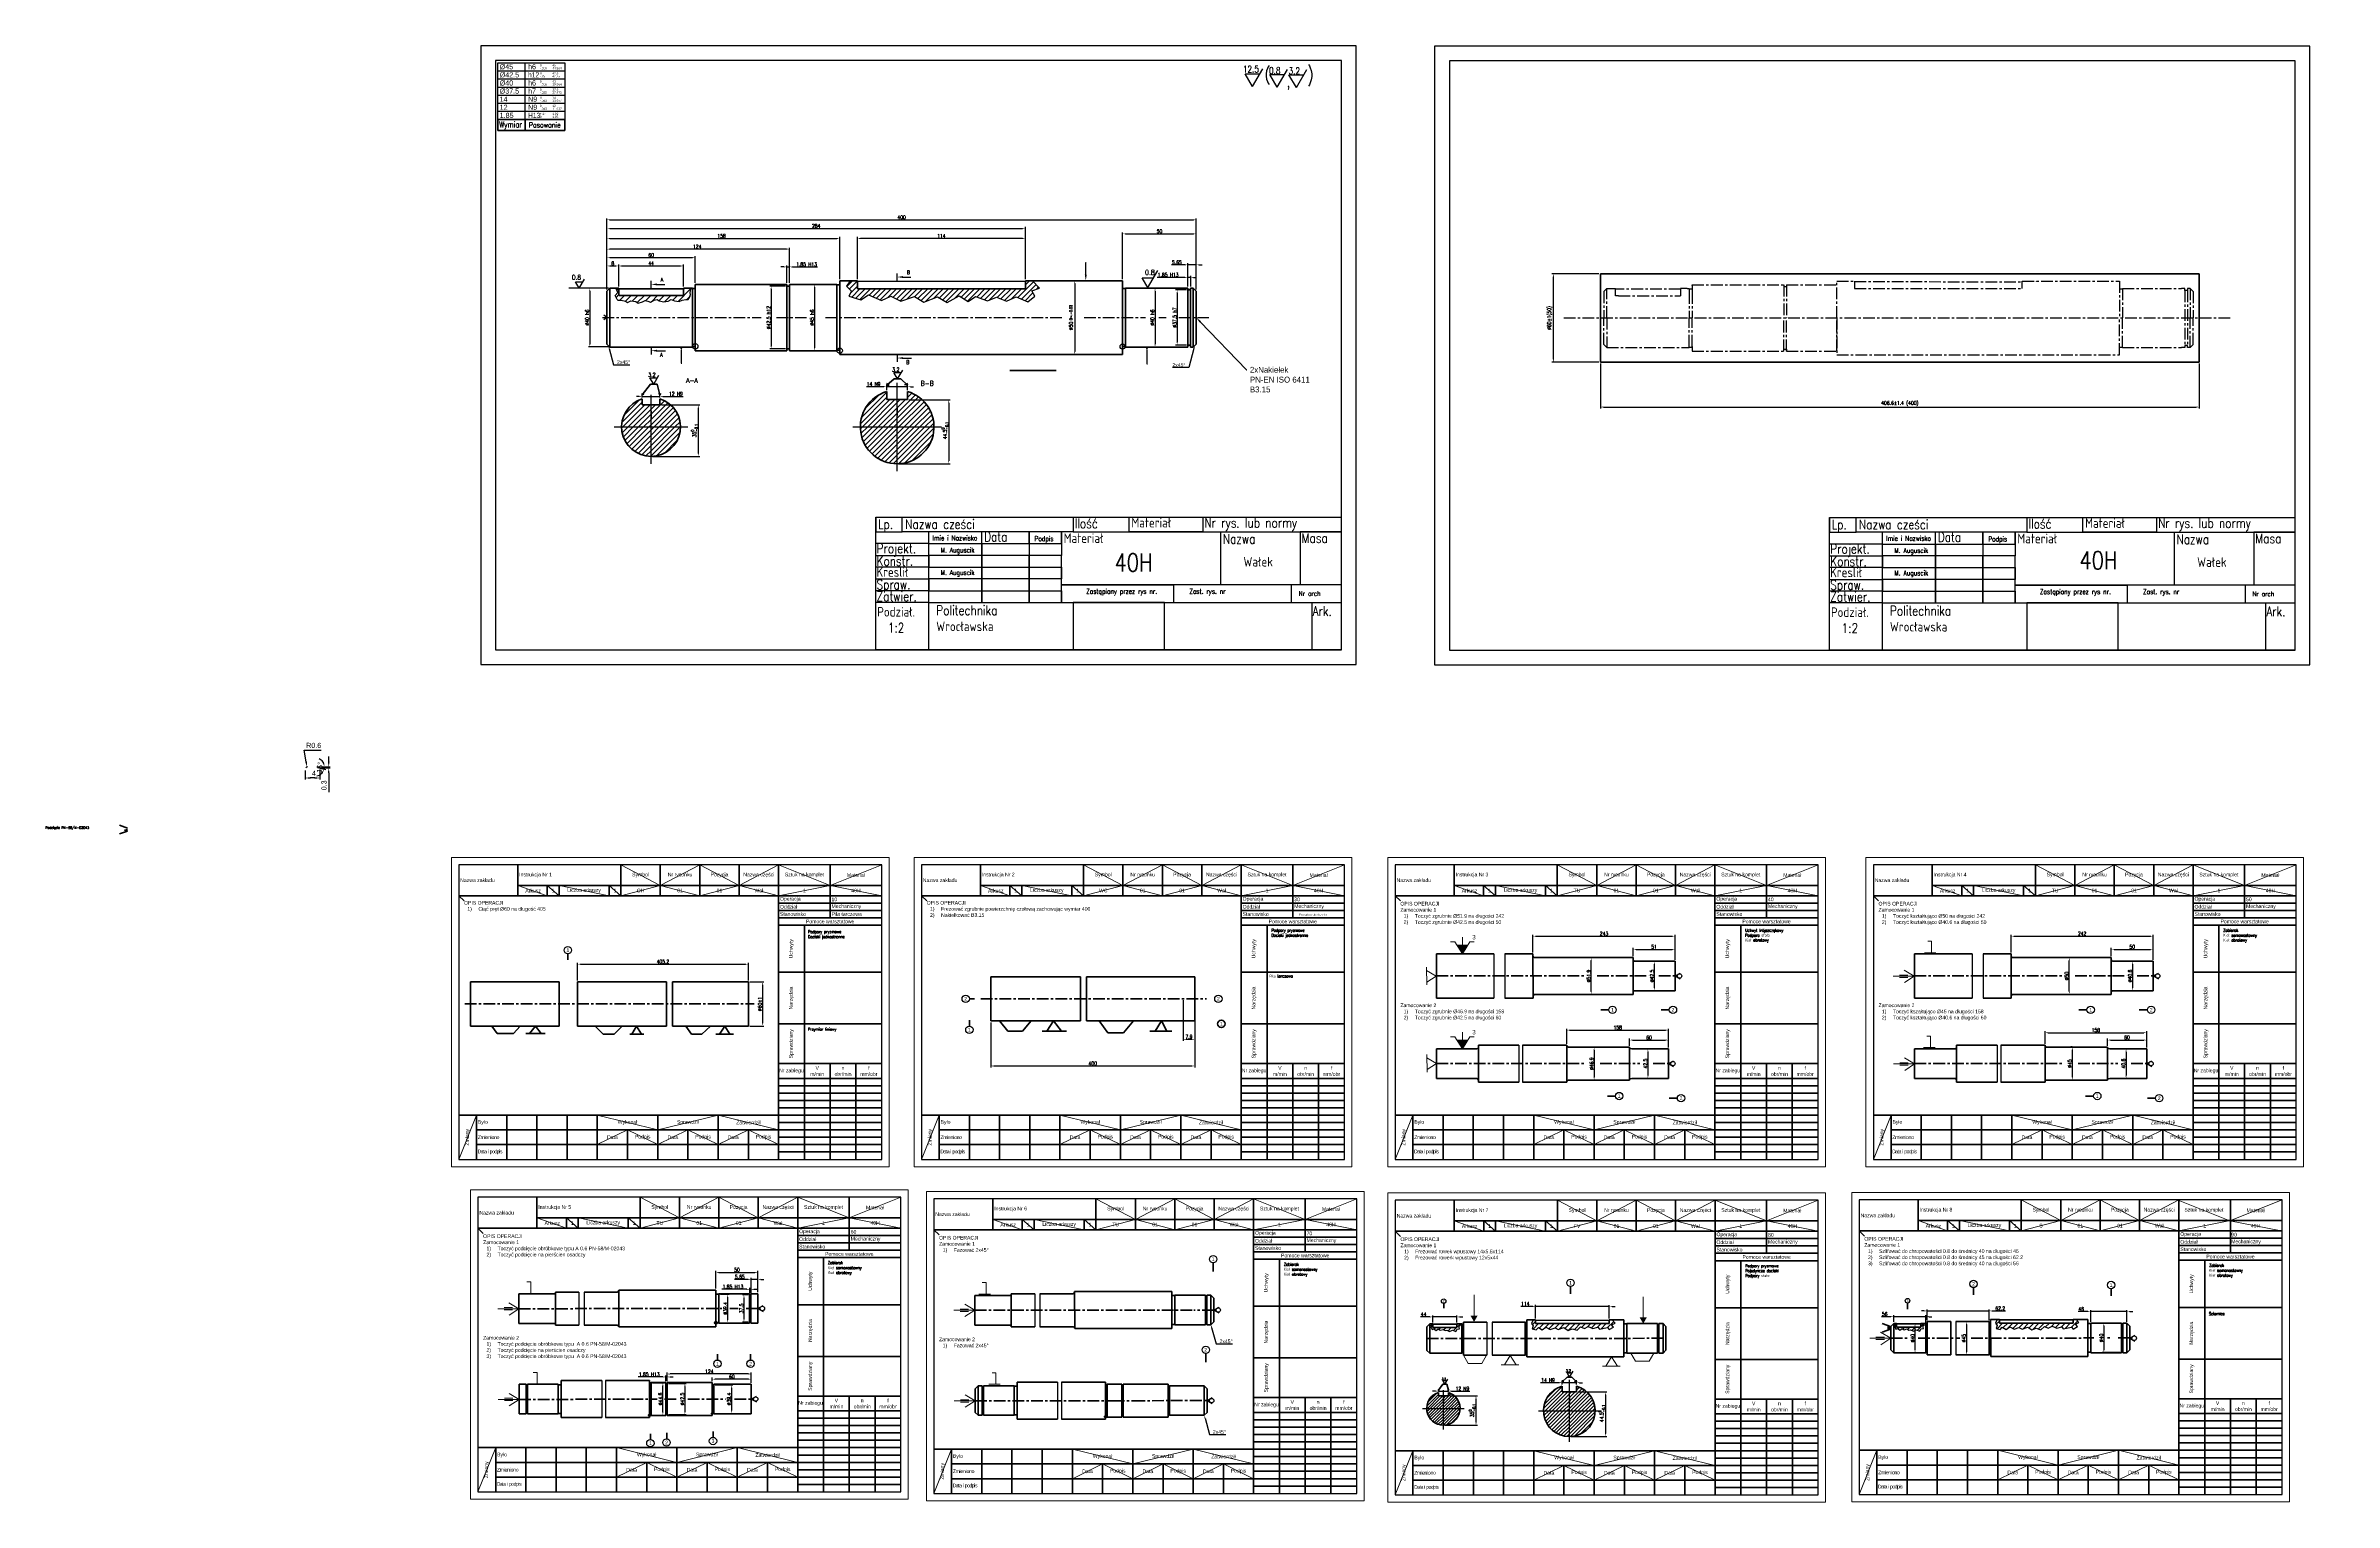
# Model space of a CAD drawing. Extents: x 817 to 2370, y -486 to 502.
import ezdxf
from ezdxf import colors
from ezdxf.entities.mleader import LeaderData, LeaderLine
from ezdxf.math import Vec2, Vec3

# ---------------------------------------------------------------- set-up
doc = ezdxf.new("R2010")
doc.units = 0
doc.header["$LTSCALE"] = 0.25
doc.header["$PDMODE"] = 2
doc.header["$PDSIZE"] = -5
doc.linetypes.add('Amconstr', pattern=[9999, 9999, 0])
doc.linetypes.add('CENTER', pattern=[50.8, 31.75, -6.35, 6.35, -6.35])
doc.layers.get('0').update_dxf_attribs({"color": 8, "linetype": 'CONTINUOUS'})
doc.layers.get('Defpoints').update_dxf_attribs({"linetype": 'CONTINUOUS'})
for name, color, linetype, lineweight in [('1', 7, 'CONTINUOUS', 30), ('AM_4', 3, 'CONTINUOUS', 25), ('AM_5', 3, 'CONTINUOUS', 25), ('AM_6', 2, 'CONTINUOUS', 35), ('AM_8', 1, 'CONTINUOUS', 25), ('AM_9', 253, 'CONTINUOUS', 0), ('AM_CL', 1, 'Amconstr', 25), ('Gruba linia', 7, 'CONTINUOUS', 50), ('główna', 10, 'CONTINUOUS', 50), ('wymiary', 100, 'CONTINUOUS', 20)]:
    doc.layers.add(name, color=color, linetype=linetype, lineweight=lineweight)
for name, color, linetype in [('Krawędzie', 7, 'CONTINUOUS'), ('Kreskowania i linie pomocnicze', 2, 'CONTINUOUS'), ('Osie', 2, 'CENTER')]:
    doc.layers.add(name, color=color, linetype=linetype)
doc.styles.add('ROMANS', font='romans', dxfattribs={"width": 0.8})
doc.linetypes.add('Amzigzag', pattern='A,0.0001,[136,genltshp.shx,S=0.04,R=0,X=0,Y=0],-11', length=11.0001)
doc.dimstyles.new('AM_ISO', dxfattribs={"dimtxt": 3.5, "dimasz": 3.5, "dimexe": 1, "dimexo": 1, "dimgap": 1.5, "dimtad": 1, "dimdsep": 46, "dimtxsty": 'Standard', "dimcen": 0, "dimclrd": 256, "dimclre": 256, "dimclrt": 2, "dimadec": 0, "dimazin": 2, "dimtp": 0.1, "dimtm": 0.1, "dimtfac": 0.71, "dimtdec": 3, "dimtmove": 0, "dimatfit": 3, "dimfxl": 1, "dimlwd": -1, "dimlwe": -1, "dimarcsym": 1})
doc.dimstyles.new('AM_ISO$4', dxfattribs={"dimtxt": 3.5, "dimasz": 3.5, "dimexe": 1, "dimexo": 1, "dimgap": 1.5, "dimtad": 1, "dimtoh": 1, "dimdsep": 46, "dimtxsty": 'Standard', "dimcen": 0, "dimclrd": 256, "dimclre": 256, "dimclrt": 2, "dimadec": 0, "dimazin": 2, "dimtp": 0.1, "dimtm": 0.1, "dimtfac": 0.71, "dimtdec": 3, "dimtofl": 0, "dimtmove": 0, "dimatfit": 0, "dimfxl": 1, "dimlwd": -1, "dimlwe": -1, "dimarcsym": 1})
doc.dimstyles.get("Standard").update_dxf_attribs({"dimtxt": 2.5, "dimasz": 2, "dimexe": 1, "dimexo": 1, "dimgap": 0.5, "dimtad": 1, "dimdec": 3, "dimrnd": 0.1, "dimzin": 12, "dimdsep": 46, "dimtxsty": 'ROMANS', "dimcen": 2.5, "dimclrd": 2, "dimclre": 2, "dimclrt": 256, "dimadec": 0, "dimazin": 0, "dimtfac": 0.72, "dimtdec": 3, "dimtmove": 0, "dimatfit": 0, "dimfxl": 1, "dimtvp": 0.72, "dimtolj": 1, "dimtzin": 12, "dimarcsym": 0})
doc.dimstyles.new('standard$0', dxfattribs={"dimtxt": 2.5, "dimasz": 2, "dimexe": 1, "dimexo": 1, "dimgap": 0.5, "dimtad": 1, "dimdec": 3, "dimrnd": 0.1, "dimzin": 12, "dimdsep": 46, "dimtxsty": 'ROMANS', "dimcen": 2.5, "dimclrd": 2, "dimclre": 2, "dimclrt": 256, "dimadec": 0, "dimazin": 0, "dimtfac": 0.72, "dimtdec": 3, "dimtmove": 0, "dimatfit": 0, "dimfxl": 1, "dimtvp": 0.72, "dimtolj": 1, "dimtzin": 12, "dimarcsym": 0})
pattern_1 = [(45, (928, 69.5), (-2.245064, 2.245064), [])]
pattern_2 = [(45, (928, 69.5), (-1.767767, 1.767767), [])]
pattern_3 = [(45, (-28.7533, -176.4834), (-1.767767, 1.767767), [])]
pattern_4 = [(45, (1595.3521, -521.4221), (-1.002455, 1.002455), [])]
pattern_5 = [(45, (1523.9235, -546.2802), (-1.238241, 1.238241), [])]
pattern_6 = [(45, (286.0782, -176.2393), (-1.767767, 1.767767), [])]

# ---------------------------------------------------------------- blocks, each defined once
blk = doc.blocks.new('*D6')
at = {"layer": 'Defpoints', "color": 0, "lineweight": 50, "transparency": 16777216}
for p in [(1197.5, 364.4), (1197.5, 336), (1321.5, 340.5)]:
    blk.add_point(p, dxfattribs=at)
at = {"layer": 'Krawędzie', "color": 2, "lineweight": -2, "transparency": 16777216}
for p, q in [((1197.5, 337), (1197.5, 365.4)), ((1319.5, 364.4), (1199.5, 364.4)), ((1321.5, 341.5), (1321.5, 365.4))]:
    blk.add_line(p, q, dxfattribs=at)
at = {"layer": 'Krawędzie', "color": 2, "lineweight": 50, "transparency": 16777216}
for points in [[(1199.5, 364.8), (1199.5, 364.1), (1197.5, 364.4)], [(1319.5, 364.8), (1319.5, 364.1), (1321.5, 364.4)]]:
    blk.add_solid(points, dxfattribs=at)
at = {"layer": 'Krawędzie', "transparency": 16777216, "insert": (1258.8, 366.2), "char_height": 2.5, "attachment_point": 5, "style": 'ROMANS'}
blk.add_mtext('\\A1;124', dxfattribs=at)
blk = doc.blocks.new('*D7')
at = {"layer": 'Defpoints', "color": 0, "lineweight": 50, "transparency": 16777216}
for p in [(1355.5, 371.7), (1355.5, 343), (1197.5, 336)]:
    blk.add_point(p, dxfattribs=at)
at = {"layer": 'Krawędzie', "color": 2, "lineweight": -2, "transparency": 16777216}
for p, q in [((1197.5, 337), (1197.5, 372.7)), ((1199.5, 371.7), (1353.5, 371.7)), ((1355.5, 344), (1355.5, 372.7))]:
    blk.add_line(p, q, dxfattribs=at)
at = {"layer": 'Krawędzie', "color": 2, "lineweight": 50, "transparency": 16777216}
for points in [[(1199.5, 372), (1199.5, 371.3), (1197.5, 371.7)], [(1353.5, 372), (1353.5, 371.3), (1355.5, 371.7)]]:
    blk.add_solid(points, dxfattribs=at)
at = {"layer": 'Krawędzie', "transparency": 16777216, "insert": (1275.3, 373.4), "char_height": 2.5, "attachment_point": 5, "style": 'ROMANS'}
blk.add_mtext('\\A1;158', dxfattribs=at)
blk = doc.blocks.new('*D8')
at = {"layer": 'Defpoints', "color": 0, "lineweight": 50, "transparency": 16777216}
for p in [(1597.5, 384.3), (1197.5, 336), (1597.5, 336)]:
    blk.add_point(p, dxfattribs=at)
at = {"layer": 'Krawędzie', "color": 2, "lineweight": -2, "transparency": 16777216}
for p, q in [((1197.5, 337), (1197.5, 385.3)), ((1199.5, 384.3), (1595.5, 384.3)), ((1597.5, 337), (1597.5, 385.3))]:
    blk.add_line(p, q, dxfattribs=at)
at = {"layer": 'Krawędzie', "color": 2, "lineweight": 50, "transparency": 16777216}
for points in [[(1199.5, 384.7), (1199.5, 384), (1197.5, 384.3)], [(1595.5, 384.7), (1595.5, 384), (1597.5, 384.3)]]:
    blk.add_solid(points, dxfattribs=at)
at = {"layer": 'Krawędzie', "transparency": 16777216, "insert": (1397.5, 386.1), "char_height": 2.5, "attachment_point": 5, "style": 'ROMANS'}
blk.add_mtext('\\A1;400', dxfattribs=at)
blk = doc.blocks.new('*D9')
at = {"layer": 'Defpoints', "color": 0, "lineweight": 50, "transparency": 16777216}
for p in [(1367.5, 371.7), (1367.5, 343), (1481.5, 343)]:
    blk.add_point(p, dxfattribs=at)
at = {"layer": 'Krawędzie', "color": 2, "lineweight": -2, "transparency": 16777216}
for p, q in [((1367.5, 344), (1367.5, 372.7)), ((1479.5, 371.7), (1369.5, 371.7)), ((1481.5, 344), (1481.5, 372.7))]:
    blk.add_line(p, q, dxfattribs=at)
at = {"layer": 'Krawędzie', "color": 2, "lineweight": 50, "transparency": 16777216}
for points in [[(1369.5, 372), (1369.5, 371.3), (1367.5, 371.7)], [(1479.5, 372), (1479.5, 371.3), (1481.5, 371.7)]]:
    blk.add_solid(points, dxfattribs=at)
at = {"layer": 'Krawędzie', "transparency": 16777216, "insert": (1424.5, 373.4), "char_height": 2.5, "attachment_point": 5, "style": 'ROMANS'}
blk.add_mtext('\\A1;114', dxfattribs=at)
blk = doc.blocks.new('*D10')
at = {"layer": 'Defpoints', "color": 0, "lineweight": 50, "transparency": 16777216}
for p in [(1597.5, 374.8), (1547.5, 343), (1597.5, 336)]:
    blk.add_point(p, dxfattribs=at)
at = {"layer": 'Krawędzie', "color": 2, "lineweight": -2, "transparency": 16777216}
for p, q in [((1547.5, 344), (1547.5, 375.8)), ((1549.5, 374.8), (1595.5, 374.8)), ((1597.5, 337), (1597.5, 375.8))]:
    blk.add_line(p, q, dxfattribs=at)
at = {"layer": 'Krawędzie', "color": 2, "lineweight": 50, "transparency": 16777216}
for points in [[(1549.5, 375.1), (1549.5, 374.5), (1547.5, 374.8)], [(1595.5, 375.1), (1595.5, 374.5), (1597.5, 374.8)]]:
    blk.add_solid(points, dxfattribs=at)
at = {"layer": 'Krawędzie', "transparency": 16777216, "insert": (1572.5, 376.6), "char_height": 2.5, "attachment_point": 5, "style": 'ROMANS'}
blk.add_mtext('\\A1;50', dxfattribs=at)
blk = doc.blocks.new('*D11')
at = {"layer": 'Defpoints', "color": 0, "lineweight": 40, "transparency": 16777216}
for p in [(1199.5, 338), (1185.9, 298), (1199.5, 298)]:
    blk.add_point(p, dxfattribs=at)
at = {"layer": 'Krawędzie', "color": 2, "lineweight": -2, "transparency": 16777216}
for p, q in [((1198.5, 338), (1184.9, 338)), ((1185.9, 336), (1185.9, 300)), ((1198.5, 298), (1184.9, 298))]:
    blk.add_line(p, q, dxfattribs=at)
at = {"layer": 'Krawędzie', "color": 2, "lineweight": 40, "transparency": 16777216}
for points in [[(1185.6, 336), (1186.2, 336), (1185.9, 338)], [(1185.6, 300), (1186.2, 300), (1185.9, 298)]]:
    blk.add_solid(points, dxfattribs=at)
at = {"layer": 'Krawędzie', "transparency": 16777216, "insert": (1184.1, 318), "char_height": 2.5, "attachment_point": 5, "rotation": 90, "style": 'ROMANS'}
blk.add_mtext('\\A1;%%C40{}{\\C2; h6}', dxfattribs=at)
blk = doc.blocks.new('*D12')
at = {"layer": 'Defpoints', "color": 0, "lineweight": 40, "transparency": 16777216}
for p in [(1569.5, 338), (1569.5, 298), (1569.5, 298)]:
    blk.add_point(p, dxfattribs=at)
at = {"layer": 'Krawędzie', "color": 2, "lineweight": -2, "transparency": 16777216}
blk.add_line((1569.5, 336), (1569.5, 300), dxfattribs=at)
at = {"layer": 'Krawędzie', "color": 2, "lineweight": 40, "transparency": 16777216}
for points in [[(1569.2, 336), (1569.8, 336), (1569.5, 338)], [(1569.2, 300), (1569.8, 300), (1569.5, 298)]]:
    blk.add_solid(points, dxfattribs=at)
at = {"layer": 'Krawędzie', "transparency": 16777216, "insert": (1567.7, 318), "char_height": 2.5, "attachment_point": 5, "rotation": 90, "style": 'ROMANS'}
blk.add_mtext('\\A1;%%C40{}{\\C2; h6}', dxfattribs=at)
blk = doc.blocks.new('*D13')
at = {"layer": 'Defpoints', "color": 0, "lineweight": 40, "transparency": 16777216}
for p in [(1515, 343), (1515, 293), (1515, 293)]:
    blk.add_point(p, dxfattribs=at)
at = {"layer": 'Krawędzie', "color": 2, "lineweight": -2, "transparency": 16777216}
blk.add_line((1515, 341), (1515, 295), dxfattribs=at)
at = {"layer": 'Krawędzie', "color": 2, "lineweight": 40, "transparency": 16777216}
for points in [[(1514.7, 341), (1515.4, 341), (1515, 343)], [(1514.7, 295), (1515.4, 295), (1515, 293)]]:
    blk.add_solid(points, dxfattribs=at)
at = {"layer": 'Krawędzie', "transparency": 16777216, "insert": (1512.4, 318), "char_height": 2.5, "width": 5.048, "attachment_point": 5, "rotation": 90, "style": 'ROMANS'}
blk.add_mtext('\\A1;%%C50{\\H0.72x;\\S 0~.-0.02;}', dxfattribs=at)
blk = doc.blocks.new('*D14')
at = {"layer": 'Defpoints', "color": 0, "lineweight": 40, "transparency": 16777216}
for p in [(1338.5, 340.5), (1338.5, 295.5), (1338.5, 295.5)]:
    blk.add_point(p, dxfattribs=at)
at = {"layer": 'Krawędzie', "color": 2, "lineweight": -2, "transparency": 16777216}
blk.add_line((1338.5, 338.5), (1338.5, 297.5), dxfattribs=at)
at = {"layer": 'Krawędzie', "color": 2, "lineweight": 40, "transparency": 16777216}
for points in [[(1338.2, 338.5), (1338.8, 338.5), (1338.5, 340.5)], [(1338.2, 297.5), (1338.8, 297.5), (1338.5, 295.5)]]:
    blk.add_solid(points, dxfattribs=at)
at = {"layer": 'Krawędzie', "transparency": 16777216, "insert": (1336.7, 318), "char_height": 2.5, "attachment_point": 5, "rotation": 90, "style": 'ROMANS'}
blk.add_mtext('\\A1;%%C45{}{\\C2; h6}', dxfattribs=at)
blk = doc.blocks.new('*D15')
at = {"layer": 'Defpoints', "color": 0, "lineweight": 40, "transparency": 16777216}
for p in [(1319.6, 339.2), (1309, 296.7), (1319.6, 296.7)]:
    blk.add_point(p, dxfattribs=at)
at = {"layer": 'Krawędzie', "color": 2, "lineweight": -2, "transparency": 16777216}
for p, q in [((1318.6, 339.2), (1308, 339.2)), ((1309, 337.2), (1309, 298.7)), ((1318.6, 296.7), (1308, 296.7))]:
    blk.add_line(p, q, dxfattribs=at)
at = {"layer": 'Krawędzie', "color": 2, "lineweight": 40, "transparency": 16777216}
for points in [[(1308.6, 337.2), (1309.3, 337.2), (1309, 339.2)], [(1308.6, 298.7), (1309.3, 298.7), (1309, 296.7)]]:
    blk.add_solid(points, dxfattribs=at)
at = {"layer": 'Krawędzie', "transparency": 16777216, "insert": (1307.2, 318), "char_height": 2.5, "attachment_point": 5, "rotation": 90, "style": 'ROMANS'}
blk.add_mtext('\\A1;%%C42.5{}{\\C2; h12}', dxfattribs=at)
blk = doc.blocks.new('*D16')
at = {"layer": 'Defpoints', "color": 0, "lineweight": 40, "transparency": 16777216}
for p in [(1321.5, 352.4), (1319.6, 340.5), (1321.5, 340.5)]:
    blk.add_point(p, dxfattribs=at)
at = {"layer": 'Krawędzie', "color": 2, "lineweight": -2, "transparency": 16777216}
for p, q in [((1317.6, 352.4), (1315.6, 352.4)), ((1319.6, 341.5), (1319.6, 353.4)), ((1319.6, 352.4), (1321.5, 352.4)), ((1321.5, 341.5), (1321.5, 353.4)), ((1323.5, 352.4), (1340.5, 352.4))]:
    blk.add_line(p, q, dxfattribs=at)
at = {"layer": 'Krawędzie', "color": 2, "lineweight": 40, "transparency": 16777216}
for points in [[(1317.6, 352.7), (1317.6, 352), (1319.6, 352.4)], [(1323.5, 352.7), (1323.5, 352), (1321.5, 352.4)]]:
    blk.add_solid(points, dxfattribs=at)
at = {"layer": 'Krawędzie', "transparency": 16777216, "insert": (1333, 354.1), "char_height": 2.5, "attachment_point": 5, "style": 'ROMANS'}
blk.add_mtext('\\A1;1.85{\\C2;{}{\\C2; H13}{{}}}', dxfattribs=at)
blk = doc.blocks.new('_DatumFilled')
at = {"color": 0, "linetype": 'ByBlock'}
blk.add_solid([(0, 0.58), (-1, 0), (0, -0.58)], dxfattribs=at)
blk = doc.blocks.new('*D17')
at = {"layer": 'Defpoints', "color": 0, "lineweight": 40, "transparency": 16777216}
for p in [(1401.5, 262.2), (1394.5, 218.7), (1429.5, 218.7)]:
    blk.add_point(p, dxfattribs=at)
at = {"layer": 'Krawędzie', "color": 2, "lineweight": -2, "transparency": 16777216}
for p, q in [((1402.5, 262.2), (1430.5, 262.2)), ((1429.5, 260.2), (1429.5, 220.7)), ((1395.5, 218.7), (1430.5, 218.7))]:
    blk.add_line(p, q, dxfattribs=at)
at = {"layer": 'Krawędzie', "color": 2, "lineweight": 40, "transparency": 16777216}
for points in [[(1429.2, 260.2), (1429.8, 260.2), (1429.5, 262.2)], [(1429.2, 220.7), (1429.8, 220.7), (1429.5, 218.7)]]:
    blk.add_solid(points, dxfattribs=at)
at = {"layer": 'Krawędzie', "transparency": 16777216, "insert": (1426.9, 241.2), "char_height": 2.5, "attachment_point": 5, "rotation": 90, "style": 'ROMANS'}
blk.add_mtext('\\A1;44.5{\\H0.72x;\\S0^ -0.1;}', dxfattribs=at)
blk = doc.blocks.new('*D18')
at = {"layer": 'Defpoints', "color": 0, "lineweight": 40, "transparency": 16777216}
for p in [(1233.5, 258.7), (1227.5, 223.7), (1259.5, 223.7)]:
    blk.add_point(p, dxfattribs=at)
at = {"layer": 'Krawędzie', "color": 2, "lineweight": -2, "transparency": 16777216}
for p, q in [((1234.5, 258.7), (1260.5, 258.7)), ((1259.5, 256.7), (1259.5, 225.7)), ((1228.5, 223.7), (1260.5, 223.7))]:
    blk.add_line(p, q, dxfattribs=at)
at = {"layer": 'Krawędzie', "color": 2, "lineweight": 40, "transparency": 16777216}
for points in [[(1259.2, 256.7), (1259.8, 256.7), (1259.5, 258.7)], [(1259.2, 225.7), (1259.8, 225.7), (1259.5, 223.7)]]:
    blk.add_solid(points, dxfattribs=at)
at = {"layer": 'Krawędzie', "transparency": 16777216, "insert": (1256.9, 241.2), "char_height": 2.5, "attachment_point": 5, "rotation": 90, "style": 'ROMANS'}
blk.add_mtext('\\A1;35{\\H0.72x;\\S0^ -0.1;}', dxfattribs=at)
blk = doc.blocks.new('_None')
blk = doc.blocks.new('*D19')
at = {"layer": 'Defpoints', "color": 0, "lineweight": 50, "transparency": 16777216}
for p in [(1205.5, 353), (1197.5, 336), (1205.5, 338)]:
    blk.add_point(p, dxfattribs=at)
at = {"layer": 'Krawędzie', "color": 2, "lineweight": -2, "transparency": 16777216}
for p, q in [((1197.5, 337), (1197.5, 354)), ((1199.5, 353), (1203.5, 353)), ((1205.5, 339), (1205.5, 354))]:
    blk.add_line(p, q, dxfattribs=at)
at = {"layer": 'Krawędzie', "color": 2, "lineweight": 50, "transparency": 16777216}
for points in [[(1199.5, 353.3), (1199.5, 352.7), (1197.5, 353)], [(1203.5, 353.3), (1203.5, 352.7), (1205.5, 353)]]:
    blk.add_solid(points, dxfattribs=at)
at = {"layer": 'Krawędzie', "transparency": 16777216, "insert": (1201.5, 354.8), "char_height": 2.5, "attachment_point": 5, "style": 'ROMANS'}
blk.add_mtext('\\A1;8', dxfattribs=at)
blk = doc.blocks.new('*D20')
at = {"layer": 'Defpoints', "color": 0, "lineweight": 40, "transparency": 16777216}
for p in [(1591.8, 336.7), (1584.5, 299.3), (1591.8, 299.3)]:
    blk.add_point(p, dxfattribs=at)
at = {"layer": 'Krawędzie', "color": 2, "lineweight": -2, "transparency": 16777216}
for p, q in [((1590.8, 336.7), (1583.5, 336.7)), ((1584.5, 334.7), (1584.5, 301.3)), ((1590.8, 299.3), (1583.5, 299.3))]:
    blk.add_line(p, q, dxfattribs=at)
at = {"layer": 'Krawędzie', "color": 2, "lineweight": 40, "transparency": 16777216}
for points in [[(1584.2, 334.7), (1584.8, 334.7), (1584.5, 336.7)], [(1584.2, 301.3), (1584.8, 301.3), (1584.5, 299.3)]]:
    blk.add_solid(points, dxfattribs=at)
at = {"layer": 'Krawędzie', "transparency": 16777216, "insert": (1582.8, 318), "char_height": 2.5, "attachment_point": 5, "rotation": 90, "style": 'ROMANS'}
blk.add_mtext('\\A1;%%C37.5{\\C2;{}{\\C2; h7}{{}}}', dxfattribs=at)
blk = doc.blocks.new('*D21')
at = {"layer": 'Defpoints', "color": 0, "lineweight": 40, "transparency": 16777216}
for p in [(1593.7, 345.2), (1591.8, 338), (1593.7, 338)]:
    blk.add_point(p, dxfattribs=at)
at = {"layer": 'Krawędzie', "color": 2, "lineweight": -2, "transparency": 16777216}
for p, q in [((1589.8, 345.2), (1570.9, 345.2)), ((1591.8, 339), (1591.8, 346.2)), ((1593.7, 345.2), (1591.8, 345.2)), ((1593.7, 339), (1593.7, 346.2)), ((1595.7, 345.2), (1597.7, 345.2))]:
    blk.add_line(p, q, dxfattribs=at)
at = {"layer": 'Krawędzie', "color": 2, "lineweight": 40, "transparency": 16777216}
for points in [[(1589.8, 345.6), (1589.8, 344.9), (1591.8, 345.2)], [(1595.7, 345.6), (1595.7, 344.9), (1593.7, 345.2)]]:
    blk.add_solid(points, dxfattribs=at)
at = {"layer": 'Krawędzie', "transparency": 16777216, "insert": (1578.4, 347), "char_height": 2.5, "attachment_point": 5, "style": 'ROMANS'}
blk.add_mtext('\\A1;1.85{\\C2;{}{\\C2; H13}{{}}}', dxfattribs=at)
blk = doc.blocks.new('*D22')
at = {"layer": 'Defpoints', "color": 0, "lineweight": 40, "transparency": 16777216}
for p in [(1597.5, 353.8), (1591.8, 338), (1597.5, 336)]:
    blk.add_point(p, dxfattribs=at)
at = {"layer": 'Krawędzie', "color": 2, "lineweight": -2, "transparency": 16777216}
for p, q in [((1589.8, 353.8), (1580.7, 353.8)), ((1591.8, 339), (1591.8, 354.8)), ((1597.5, 353.8), (1591.8, 353.8)), ((1597.5, 337), (1597.5, 354.8)), ((1599.5, 353.8), (1601.5, 353.8))]:
    blk.add_line(p, q, dxfattribs=at)
at = {"layer": 'Krawędzie', "color": 2, "lineweight": 40, "transparency": 16777216}
for points in [[(1589.8, 354.1), (1589.8, 353.4), (1591.8, 353.8)], [(1599.5, 354.1), (1599.5, 353.4), (1597.5, 353.8)]]:
    blk.add_solid(points, dxfattribs=at)
at = {"layer": 'Krawędzie', "transparency": 16777216, "insert": (1584.3, 355.5), "char_height": 2.5, "attachment_point": 5, "style": 'ROMANS'}
blk.add_mtext('\\A1;5.65', dxfattribs=at)
blk = doc.blocks.new('*D23')
at = {"layer": 'Defpoints', "color": 0, "lineweight": 40, "transparency": 16777216}
for p in [(1249.5, 353), (1205.5, 338), (1249.5, 338)]:
    blk.add_point(p, dxfattribs=at)
at = {"layer": 'Krawędzie', "color": 2, "lineweight": -2, "transparency": 16777216}
for p, q in [((1205.5, 339), (1205.5, 354)), ((1207.5, 353), (1247.5, 353)), ((1249.5, 339), (1249.5, 354))]:
    blk.add_line(p, q, dxfattribs=at)
at = {"layer": 'Krawędzie', "color": 2, "lineweight": 40, "transparency": 16777216}
for points in [[(1207.5, 353.3), (1207.5, 352.7), (1205.5, 353)], [(1247.5, 353.3), (1247.5, 352.7), (1249.5, 353)]]:
    blk.add_solid(points, dxfattribs=at)
at = {"layer": 'Krawędzie', "transparency": 16777216, "insert": (1227.5, 354.8), "char_height": 2.5, "attachment_point": 5, "style": 'ROMANS'}
blk.add_mtext('\\A1;44', dxfattribs=at)
blk = doc.blocks.new('*D24')
at = {"layer": 'Defpoints', "color": 0, "lineweight": 40, "transparency": 16777216}
for p in [(1871.8, 287.7), (2278.2, 287.7), (2278.2, 257.2)]:
    blk.add_point(p, dxfattribs=at)
at = {"layer": 'Krawędzie', "color": 2, "lineweight": -2, "transparency": 16777216}
for p, q in [((1871.8, 286.7), (1871.8, 256.2)), ((2278.2, 286.7), (2278.2, 256.2)), ((1873.8, 257.2), (2276.2, 257.2))]:
    blk.add_line(p, q, dxfattribs=at)
at = {"layer": 'Krawędzie', "color": 2, "lineweight": 40, "transparency": 16777216}
for points in [[(1873.8, 257.6), (1873.8, 256.9), (1871.8, 257.2)], [(2276.2, 257.6), (2276.2, 256.9), (2278.2, 257.2)]]:
    blk.add_solid(points, dxfattribs=at)
at = {"layer": 'Krawędzie', "lineweight": 40, "transparency": 16777216, "insert": (2075, 259.6), "char_height": 2.5, "attachment_point": 5, "style": 'ROMANS'}
blk.add_mtext('\\A1;406.6±1.4 (400) ', dxfattribs=at)
blk = doc.blocks.new('*D25')
at = {"layer": 'Defpoints', "color": 0, "lineweight": 40, "transparency": 16777216}
for p in [(1871.8, 347.7), (1839.8, 287.7), (1871.8, 287.7)]:
    blk.add_point(p, dxfattribs=at)
at = {"layer": 'Krawędzie', "color": 2, "lineweight": -2, "transparency": 16777216}
for p, q in [((1870.8, 347.7), (1838.8, 347.7)), ((1839.8, 345.7), (1839.8, 289.7)), ((1870.8, 287.7), (1838.8, 287.7))]:
    blk.add_line(p, q, dxfattribs=at)
at = {"layer": 'Krawędzie', "color": 2, "lineweight": 40, "transparency": 16777216}
for points in [[(1839.5, 345.7), (1840.2, 345.7), (1839.8, 347.7)], [(1839.5, 289.7), (1840.2, 289.7), (1839.8, 287.7)]]:
    blk.add_solid(points, dxfattribs=at)
at = {"layer": 'Krawędzie', "lineweight": 40, "transparency": 16777216, "insert": (1837.4, 317.7), "char_height": 2.5, "attachment_point": 5, "rotation": 90, "style": 'ROMANS'}
blk.add_mtext('\\A1;%%C60±1(50) ', dxfattribs=at)
blk = doc.blocks.new('*D26')
at = {"layer": 'Defpoints', "color": 0, "lineweight": 40, "transparency": 16777216}
for p in [(1481.5, 378.5), (1481.5, 343), (1197.5, 336)]:
    blk.add_point(p, dxfattribs=at)
at = {"layer": 'Krawędzie', "color": 2, "lineweight": -2, "transparency": 16777216}
for p, q in [((1197.5, 337), (1197.5, 379.5)), ((1199.5, 378.5), (1479.5, 378.5)), ((1481.5, 344), (1481.5, 379.5))]:
    blk.add_line(p, q, dxfattribs=at)
at = {"layer": 'Krawędzie', "color": 2, "lineweight": 40, "transparency": 16777216}
for points in [[(1199.5, 378.8), (1199.5, 378.2), (1197.5, 378.5)], [(1479.5, 378.8), (1479.5, 378.2), (1481.5, 378.5)]]:
    blk.add_solid(points, dxfattribs=at)
at = {"layer": 'Krawędzie', "transparency": 16777216, "insert": (1339.5, 380.2), "char_height": 2.5, "attachment_point": 5, "style": 'ROMANS'}
blk.add_mtext('\\A1;284', dxfattribs=at)
blk = doc.blocks.new('*D29')
at = {"layer": 'AM_5', "color": 2, "lineweight": -2, "transparency": 16777216}
for p, q in [((1219.5, 264.5), (1217.5, 264.5)), ((1221.5, 263.8), (1221.5, 265.5)), ((1221.5, 264.5), (1233.5, 264.5)), ((1233.5, 263.8), (1233.5, 265.5)), ((1235.5, 264.5), (1249.3, 264.5))]:
    blk.add_line(p, q, dxfattribs=at)
at = {"layer": 'AM_5', "color": 2, "lineweight": 40, "transparency": 16777216}
for points in [[(1219.5, 264.8), (1219.5, 264.2), (1221.5, 264.5)], [(1235.5, 264.8), (1235.5, 264.2), (1233.5, 264.5)]]:
    blk.add_solid(points, dxfattribs=at)
at = {"layer": 'Defpoints', "color": 0, "lineweight": 40, "transparency": 16777216}
for p in [(1233.5, 264.5), (1221.5, 262.8), (1233.5, 262.8)]:
    blk.add_point(p, dxfattribs=at)
at = {"layer": 'AM_5', "transparency": 16777216, "insert": (1244.3, 266.2), "char_height": 2.5, "attachment_point": 5, "style": 'ROMANS'}
blk.add_mtext('\\A1;12{}{\\C2; N9}', dxfattribs=at)
blk = doc.blocks.new('*D30')
at = {"layer": 'AM_5', "color": 2, "lineweight": -2, "transparency": 16777216}
for p, q in [((1385.5, 271), (1373.6, 271)), ((1387.5, 268.7), (1387.5, 272)), ((1401.5, 271), (1387.5, 271)), ((1401.5, 268.7), (1401.5, 272)), ((1403.5, 271), (1405.5, 271))]:
    blk.add_line(p, q, dxfattribs=at)
at = {"layer": 'AM_5', "color": 2, "lineweight": 40, "transparency": 16777216}
for points in [[(1385.5, 271.3), (1385.5, 270.7), (1387.5, 271)], [(1403.5, 271.3), (1403.5, 270.7), (1401.5, 271)]]:
    blk.add_solid(points, dxfattribs=at)
at = {"layer": 'Defpoints', "color": 0, "lineweight": 40, "transparency": 16777216}
for p in [(1387.5, 267.7), (1401.5, 271), (1401.5, 267.7)]:
    blk.add_point(p, dxfattribs=at)
at = {"layer": 'AM_5', "transparency": 16777216, "insert": (1378.5, 272.8), "char_height": 2.5, "attachment_point": 5, "style": 'ROMANS'}
blk.add_mtext('\\A1;14{}{\\C2; N9}', dxfattribs=at)
blk = doc.blocks.new('*D34')
at = {"layer": 'AM_5', "color": 2, "lineweight": -2, "transparency": 16777216}
for p, q in [((1294.5, -133), (1304, -133)), ((1303, -135), (1303, -161)), ((1294.5, -163), (1304, -163))]:
    blk.add_line(p, q, dxfattribs=at)
at = {"layer": 'AM_5', "color": 2, "lineweight": 40, "transparency": 16777216}
for points in [[(1302.7, -135), (1303.3, -135), (1303, -133)], [(1302.7, -161), (1303.3, -161), (1303, -163)]]:
    blk.add_solid(points, dxfattribs=at)
at = {"layer": 'Defpoints', "color": 0, "lineweight": 40, "transparency": 16777216}
for p in [(1293.5, -133), (1293.5, -163), (1303, -163)]:
    blk.add_point(p, dxfattribs=at)
at = {"layer": 'AM_5', "transparency": 16777216, "insert": (1301.3, -148), "char_height": 2.5, "attachment_point": 5, "rotation": 90, "style": 'ROMANS'}
blk.add_mtext('\\A1;%%C60±1', dxfattribs=at)
blk = doc.blocks.new('*D35')
at = {"layer": 'AM_5', "color": 2, "lineweight": -2, "transparency": 16777216}
for p, q in [((1177.5, -132), (1177.5, -120)), ((1179.5, -121), (1291.5, -121)), ((1293.5, -132), (1293.5, -120))]:
    blk.add_line(p, q, dxfattribs=at)
at = {"layer": 'AM_5', "color": 2, "lineweight": 40, "transparency": 16777216}
for points in [[(1179.5, -120.7), (1179.5, -121.3), (1177.5, -121)], [(1291.5, -120.7), (1291.5, -121.3), (1293.5, -121)]]:
    blk.add_solid(points, dxfattribs=at)
at = {"layer": 'Defpoints', "color": 0, "lineweight": 40, "transparency": 16777216}
for p in [(1293.5, -121), (1177.5, -133), (1293.5, -133)]:
    blk.add_point(p, dxfattribs=at)
at = {"layer": 'AM_5', "transparency": 16777216, "insert": (1235.5, -119.2), "char_height": 2.5, "attachment_point": 5, "style": 'ROMANS'}
blk.add_mtext('\\A1;405.2', dxfattribs=at)
blk = doc.blocks.new('*D36')
at = {"layer": 'AM_5', "color": 2, "lineweight": -2, "transparency": 16777216}
for p, q in [((1588.6, -145.5), (1588.6, -173)), ((1596.5, -145.5), (1596.5, -173)), ((1590.6, -172), (1594.5, -172))]:
    blk.add_line(p, q, dxfattribs=at)
at = {"layer": 'AM_5', "color": 2, "lineweight": 40, "transparency": 16777216}
for points in [[(1590.6, -171.7), (1590.6, -172.3), (1588.6, -172)], [(1594.5, -171.7), (1594.5, -172.3), (1596.5, -172)]]:
    blk.add_solid(points, dxfattribs=at)
at = {"layer": 'Defpoints', "color": 0, "lineweight": 40, "transparency": 16777216}
for p in [(1588.6, -144.5), (1596.5, -144.5), (1596.5, -172)]:
    blk.add_point(p, dxfattribs=at)
at = {"layer": 'AM_5', "transparency": 16777216, "insert": (1592.5, -170.2), "char_height": 2.5, "attachment_point": 5, "style": 'ROMANS'}
blk.add_mtext('\\A1;7.9', dxfattribs=at)
blk = doc.blocks.new('*D37')
at = {"layer": 'AM_5', "color": 2, "lineweight": -2, "transparency": 16777216}
for p, q in [((1826, -113), (1826, -101)), ((1828, -102), (1920.5, -102)), ((1922.5, -118), (1922.5, -101))]:
    blk.add_line(p, q, dxfattribs=at)
at = {"layer": 'AM_5', "color": 2, "lineweight": 40, "transparency": 16777216}
for points in [[(1828, -101.7), (1828, -102.3), (1826, -102)], [(1920.5, -101.7), (1920.5, -102.3), (1922.5, -102)]]:
    blk.add_solid(points, dxfattribs=at)
at = {"layer": 'Defpoints', "color": 0, "lineweight": 40, "transparency": 16777216}
for p in [(1922.5, -102), (1826, -114), (1922.5, -119)]:
    blk.add_point(p, dxfattribs=at)
at = {"layer": 'AM_5', "transparency": 16777216, "insert": (1874.2, -100.2), "char_height": 2.5, "attachment_point": 5, "style": 'ROMANS'}
blk.add_mtext('\\A1;243', dxfattribs=at)
blk = doc.blocks.new('*D38')
at = {"layer": 'AM_5', "color": 2, "lineweight": -2, "transparency": 16777216}
for p, q in [((1894, -115.5), (1894, -110)), ((1896, -111), (1920.5, -111)), ((1922.5, -118), (1922.5, -110))]:
    blk.add_line(p, q, dxfattribs=at)
at = {"layer": 'AM_5', "color": 2, "lineweight": 40, "transparency": 16777216}
for points in [[(1896, -110.7), (1896, -111.3), (1894, -111)], [(1920.5, -110.7), (1920.5, -111.3), (1922.5, -111)]]:
    blk.add_solid(points, dxfattribs=at)
at = {"layer": 'Defpoints', "color": 0, "lineweight": 40, "transparency": 16777216}
for p in [(1894, -116.5), (1922.5, -111), (1922.5, -119)]:
    blk.add_point(p, dxfattribs=at)
at = {"layer": 'AM_5', "transparency": 16777216, "insert": (1908.2, -109.2), "char_height": 2.5, "attachment_point": 5, "style": 'ROMANS'}
blk.add_mtext('\\A1;51', dxfattribs=at)
blk = doc.blocks.new('*D39')
at = {"layer": 'AM_5', "color": 2, "lineweight": -2, "transparency": 16777216}
for p, q in [((1865.5, -116.5), (1864.5, -116.5)), ((1865.5, -139.5), (1865.5, -118.5)), ((1865.5, -141.5), (1864.5, -141.5))]:
    blk.add_line(p, q, dxfattribs=at)
at = {"layer": 'AM_5', "color": 2, "lineweight": 40, "transparency": 16777216}
for points in [[(1865.2, -118.5), (1865.8, -118.5), (1865.5, -116.5)], [(1865.2, -139.5), (1865.8, -139.5), (1865.5, -141.5)]]:
    blk.add_solid(points, dxfattribs=at)
at = {"layer": 'Defpoints', "color": 0, "lineweight": 40, "transparency": 16777216}
for p in [(1865.5, -116.5), (1866.5, -116.5), (1866.5, -141.5)]:
    blk.add_point(p, dxfattribs=at)
at = {"layer": 'AM_5', "transparency": 16777216, "insert": (1863.8, -129), "char_height": 2.5, "attachment_point": 5, "rotation": 90, "style": 'ROMANS'}
blk.add_mtext('\\A1;%%C51.9', dxfattribs=at)
blk = doc.blocks.new('*D40')
at = {"layer": 'AM_5', "color": 2, "lineweight": -2, "transparency": 16777216}
for p, q in [((1907.8, -119), (1907.5, -119)), ((1908.5, -137), (1908.5, -121)), ((1907.8, -139), (1907.5, -139))]:
    blk.add_line(p, q, dxfattribs=at)
at = {"layer": 'AM_5', "color": 2, "lineweight": 40, "transparency": 16777216}
for points in [[(1908.2, -121), (1908.8, -121), (1908.5, -119)], [(1908.2, -137), (1908.8, -137), (1908.5, -139)]]:
    blk.add_solid(points, dxfattribs=at)
at = {"layer": 'Defpoints', "color": 0, "lineweight": 40, "transparency": 16777216}
for p in [(1908.5, -119), (1908.8, -119), (1908.8, -139)]:
    blk.add_point(p, dxfattribs=at)
at = {"layer": 'AM_5', "transparency": 16777216, "insert": (1906.8, -129), "char_height": 2.5, "attachment_point": 5, "rotation": 90, "style": 'ROMANS'}
blk.add_mtext('\\A1;%%C42.5', dxfattribs=at)
blk = doc.blocks.new('*D41')
at = {"layer": 'AM_5', "color": 2, "lineweight": -2, "transparency": 16777216}
for p, q in [((1867.5, -177.3), (1866.5, -177.3)), ((1867.5, -179.3), (1867.5, -197.8)), ((1867, -199.8), (1866.5, -199.8))]:
    blk.add_line(p, q, dxfattribs=at)
at = {"layer": 'AM_5', "color": 2, "lineweight": 40, "transparency": 16777216}
for points in [[(1867.2, -179.3), (1867.8, -179.3), (1867.5, -177.3)], [(1867.2, -197.8), (1867.8, -197.8), (1867.5, -199.8)]]:
    blk.add_solid(points, dxfattribs=at)
at = {"layer": 'Defpoints', "color": 0, "lineweight": 40, "transparency": 16777216}
for p in [(1868.5, -177.3), (1867.5, -199.8), (1868, -199.8)]:
    blk.add_point(p, dxfattribs=at)
at = {"layer": 'AM_5', "transparency": 16777216, "insert": (1865.8, -188.5), "char_height": 2.5, "attachment_point": 5, "rotation": 90, "style": 'ROMANS'}
blk.add_mtext('\\A1;%%C46.9', dxfattribs=at)
blk = doc.blocks.new('*D42')
at = {"layer": 'AM_5', "color": 2, "lineweight": -2, "transparency": 16777216}
for p, q in [((1903.8, -178.5), (1903, -178.5)), ((1904, -180.5), (1904, -196.5)), ((1903.8, -198.5), (1903, -198.5))]:
    blk.add_line(p, q, dxfattribs=at)
at = {"layer": 'AM_5', "color": 2, "lineweight": 40, "transparency": 16777216}
for points in [[(1903.7, -180.5), (1904.3, -180.5), (1904, -178.5)], [(1903.7, -196.5), (1904.3, -196.5), (1904, -198.5)]]:
    blk.add_solid(points, dxfattribs=at)
at = {"layer": 'Defpoints', "color": 0, "lineweight": 40, "transparency": 16777216}
for p in [(1904.8, -178.5), (1904, -198.5), (1904.8, -198.5)]:
    blk.add_point(p, dxfattribs=at)
at = {"layer": 'AM_5', "transparency": 16777216, "insert": (1902.3, -188.5), "char_height": 2.5, "attachment_point": 5, "rotation": 90, "style": 'ROMANS'}
blk.add_mtext('\\A1;42.5', dxfattribs=at)
blk = doc.blocks.new('*D43')
at = {"layer": 'AM_5', "color": 2, "lineweight": -2, "transparency": 16777216}
for p, q in [((1849, -175), (1849, -164.8)), ((1851, -165.8), (1916, -165.8)), ((1918, -177.5), (1918, -164.8))]:
    blk.add_line(p, q, dxfattribs=at)
at = {"layer": 'AM_5', "color": 2, "lineweight": 40, "transparency": 16777216}
for points in [[(1851, -165.4), (1851, -166.1), (1849, -165.8)], [(1916, -165.4), (1916, -166.1), (1918, -165.8)]]:
    blk.add_solid(points, dxfattribs=at)
at = {"layer": 'Defpoints', "color": 0, "lineweight": 40, "transparency": 16777216}
for p in [(1918, -165.8), (1849, -176), (1918, -178.5)]:
    blk.add_point(p, dxfattribs=at)
at = {"layer": 'AM_5', "transparency": 16777216, "insert": (1883.5, -164), "char_height": 2.5, "attachment_point": 5, "style": 'ROMANS'}
blk.add_mtext('\\A1;158', dxfattribs=at)
blk = doc.blocks.new('*D44')
at = {"layer": 'AM_5', "color": 2, "lineweight": -2, "transparency": 16777216}
for p, q in [((1891.5, -176.5), (1891.5, -171.5)), ((1893.5, -172.5), (1916, -172.5)), ((1918, -177.5), (1918, -171.5))]:
    blk.add_line(p, q, dxfattribs=at)
at = {"layer": 'AM_5', "color": 2, "lineweight": 40, "transparency": 16777216}
for points in [[(1893.5, -172.2), (1893.5, -172.8), (1891.5, -172.5)], [(1916, -172.2), (1916, -172.8), (1918, -172.5)]]:
    blk.add_solid(points, dxfattribs=at)
at = {"layer": 'Defpoints', "color": 0, "lineweight": 40, "transparency": 16777216}
for p in [(1891.5, -177.5), (1918, -172.5), (1918, -178.5)]:
    blk.add_point(p, dxfattribs=at)
at = {"layer": 'AM_5', "transparency": 16777216, "insert": (1904.8, -170.8), "char_height": 2.5, "attachment_point": 5, "style": 'ROMANS'}
blk.add_mtext('\\A1;60', dxfattribs=at)
blk = doc.blocks.new('*D45')
at = {"layer": 'AM_5', "color": 2, "lineweight": -2, "transparency": 16777216}
for p, q in [((2150.5, -113), (2150.5, -101)), ((2152.5, -102), (2245, -102)), ((2247, -118), (2247, -101))]:
    blk.add_line(p, q, dxfattribs=at)
at = {"layer": 'AM_5', "color": 2, "lineweight": 40, "transparency": 16777216}
for points in [[(2152.5, -101.7), (2152.5, -102.3), (2150.5, -102)], [(2245, -101.7), (2245, -102.3), (2247, -102)]]:
    blk.add_solid(points, dxfattribs=at)
at = {"layer": 'Defpoints', "color": 0, "lineweight": 40, "transparency": 16777216}
for p in [(2247, -102), (2150.5, -114), (2247, -119)]:
    blk.add_point(p, dxfattribs=at)
at = {"layer": 'AM_5', "transparency": 16777216, "insert": (2198.7, -100.2), "char_height": 2.5, "attachment_point": 5, "style": 'ROMANS'}
blk.add_mtext('\\A1;242', dxfattribs=at)
blk = doc.blocks.new('*D46')
at = {"layer": 'AM_5', "color": 2, "lineweight": -2, "transparency": 16777216}
for p, q in [((2218.5, -115.5), (2218.5, -110)), ((2220.5, -111), (2245, -111)), ((2247, -118), (2247, -110))]:
    blk.add_line(p, q, dxfattribs=at)
at = {"layer": 'AM_5', "color": 2, "lineweight": 40, "transparency": 16777216}
for points in [[(2220.5, -110.7), (2220.5, -111.3), (2218.5, -111)], [(2245, -110.7), (2245, -111.3), (2247, -111)]]:
    blk.add_solid(points, dxfattribs=at)
at = {"layer": 'Defpoints', "color": 0, "lineweight": 40, "transparency": 16777216}
for p in [(2218.5, -116.5), (2247, -111), (2247, -119)]:
    blk.add_point(p, dxfattribs=at)
at = {"layer": 'AM_5', "transparency": 16777216, "insert": (2232.7, -109.2), "char_height": 2.5, "attachment_point": 5, "style": 'ROMANS'}
blk.add_mtext('\\A1;50', dxfattribs=at)
blk = doc.blocks.new('*D47')
at = {"layer": 'AM_5', "color": 2, "lineweight": -2, "transparency": 16777216}
for p, q in [((2190, -116.5), (2189, -116.5)), ((2190, -139.5), (2190, -118.5)), ((2190, -141.5), (2189, -141.5))]:
    blk.add_line(p, q, dxfattribs=at)
at = {"layer": 'AM_5', "color": 2, "lineweight": 40, "transparency": 16777216}
for points in [[(2189.7, -118.5), (2190.3, -118.5), (2190, -116.5)], [(2189.7, -139.5), (2190.3, -139.5), (2190, -141.5)]]:
    blk.add_solid(points, dxfattribs=at)
at = {"layer": 'Defpoints', "color": 0, "lineweight": 40, "transparency": 16777216}
for p in [(2190, -116.5), (2191, -116.5), (2191, -141.5)]:
    blk.add_point(p, dxfattribs=at)
at = {"layer": 'AM_5', "transparency": 16777216, "insert": (2188.2, -129), "char_height": 2.5, "attachment_point": 5, "rotation": 90, "style": 'ROMANS'}
blk.add_mtext('\\A1;%%C50', dxfattribs=at)
blk = doc.blocks.new('*D48')
at = {"layer": 'AM_5', "color": 2, "lineweight": -2, "transparency": 16777216}
for p, q in [((2232.2, -119), (2232, -119)), ((2233, -137), (2233, -121)), ((2232.2, -139), (2232, -139))]:
    blk.add_line(p, q, dxfattribs=at)
at = {"layer": 'AM_5', "color": 2, "lineweight": 40, "transparency": 16777216}
for points in [[(2232.7, -121), (2233.3, -121), (2233, -119)], [(2232.7, -137), (2233.3, -137), (2233, -139)]]:
    blk.add_solid(points, dxfattribs=at)
at = {"layer": 'Defpoints', "color": 0, "lineweight": 40, "transparency": 16777216}
for p in [(2233, -119), (2233.2, -119), (2233.2, -139)]:
    blk.add_point(p, dxfattribs=at)
at = {"layer": 'AM_5', "transparency": 16777216, "insert": (2231.2, -129), "char_height": 2.5, "attachment_point": 5, "rotation": 90, "style": 'ROMANS'}
blk.add_mtext('\\A1;%%C40.6', dxfattribs=at)
blk = doc.blocks.new('*D49')
at = {"layer": 'AM_5', "color": 2, "lineweight": -2, "transparency": 16777216}
for p, q in [((2192, -177.2), (2191, -177.2)), ((2192, -179.2), (2192, -197.7)), ((2191.5, -199.7), (2191, -199.7))]:
    blk.add_line(p, q, dxfattribs=at)
at = {"layer": 'AM_5', "color": 2, "lineweight": 40, "transparency": 16777216}
for points in [[(2191.7, -179.2), (2192.3, -179.2), (2192, -177.2)], [(2191.7, -197.7), (2192.3, -197.7), (2192, -199.7)]]:
    blk.add_solid(points, dxfattribs=at)
at = {"layer": 'Defpoints', "color": 0, "lineweight": 40, "transparency": 16777216}
for p in [(2193, -177.2), (2192, -199.7), (2192.5, -199.7)]:
    blk.add_point(p, dxfattribs=at)
at = {"layer": 'AM_5', "transparency": 16777216, "insert": (2190.2, -188.5), "char_height": 2.5, "attachment_point": 5, "rotation": 90, "style": 'ROMANS'}
blk.add_mtext('\\A1;%%C45', dxfattribs=at)
blk = doc.blocks.new('*D50')
at = {"layer": 'AM_5', "color": 2, "lineweight": -2, "transparency": 16777216}
for p, q in [((2228.2, -178.5), (2227.5, -178.5)), ((2228.5, -180.5), (2228.5, -196.5)), ((2228.2, -198.5), (2227.5, -198.5))]:
    blk.add_line(p, q, dxfattribs=at)
at = {"layer": 'AM_5', "color": 2, "lineweight": 40, "transparency": 16777216}
for points in [[(2228.2, -180.5), (2228.8, -180.5), (2228.5, -178.5)], [(2228.2, -196.5), (2228.8, -196.5), (2228.5, -198.5)]]:
    blk.add_solid(points, dxfattribs=at)
at = {"layer": 'Defpoints', "color": 0, "lineweight": 40, "transparency": 16777216}
for p in [(2229.2, -178.5), (2228.5, -198.5), (2229.2, -198.5)]:
    blk.add_point(p, dxfattribs=at)
at = {"layer": 'AM_5', "transparency": 16777216, "insert": (2226.7, -188.5), "char_height": 2.5, "attachment_point": 5, "rotation": 90, "style": 'ROMANS'}
blk.add_mtext('\\A1;40.6', dxfattribs=at)
blk = doc.blocks.new('*D51')
at = {"layer": 'AM_5', "color": 2, "lineweight": -2, "transparency": 16777216}
for p, q in [((2173.5, -175), (2173.5, -166.5)), ((2175.5, -167.5), (2240.5, -167.5)), ((2242.5, -177.5), (2242.5, -166.5))]:
    blk.add_line(p, q, dxfattribs=at)
at = {"layer": 'AM_5', "color": 2, "lineweight": 40, "transparency": 16777216}
for points in [[(2175.5, -167.2), (2175.5, -167.8), (2173.5, -167.5)], [(2240.5, -167.2), (2240.5, -167.8), (2242.5, -167.5)]]:
    blk.add_solid(points, dxfattribs=at)
at = {"layer": 'Defpoints', "color": 0, "lineweight": 40, "transparency": 16777216}
for p in [(2242.5, -167.5), (2173.5, -176), (2242.5, -178.5)]:
    blk.add_point(p, dxfattribs=at)
at = {"layer": 'AM_5', "transparency": 16777216, "insert": (2208, -165.7), "char_height": 2.5, "attachment_point": 5, "style": 'ROMANS'}
blk.add_mtext('\\A1;158', dxfattribs=at)
blk = doc.blocks.new('*D52')
at = {"layer": 'AM_5', "color": 2, "lineweight": -2, "transparency": 16777216}
for p, q in [((2216, -176.5), (2216, -171.5)), ((2218, -172.5), (2240.5, -172.5)), ((2242.5, -177.5), (2242.5, -171.5))]:
    blk.add_line(p, q, dxfattribs=at)
at = {"layer": 'AM_5', "color": 2, "lineweight": 40, "transparency": 16777216}
for points in [[(2218, -172.2), (2218, -172.8), (2216, -172.5)], [(2240.5, -172.2), (2240.5, -172.8), (2242.5, -172.5)]]:
    blk.add_solid(points, dxfattribs=at)
at = {"layer": 'Defpoints', "color": 0, "lineweight": 40, "transparency": 16777216}
for p in [(2216, -177.5), (2242.5, -172.5), (2242.5, -178.5)]:
    blk.add_point(p, dxfattribs=at)
at = {"layer": 'AM_5', "transparency": 16777216, "insert": (2229.2, -170.7), "char_height": 2.5, "attachment_point": 5, "style": 'ROMANS'}
blk.add_mtext('\\A1;60', dxfattribs=at)
blk = doc.blocks.new('*D53')
at = {"layer": 'AM_5', "color": 2, "lineweight": -2, "transparency": 16777216}
for p, q in [((1271.5, -341.2), (1271.5, -329.2)), ((1273.5, -330.2), (1298, -330.2)), ((1300, -343.7), (1300, -329.2))]:
    blk.add_line(p, q, dxfattribs=at)
at = {"layer": 'AM_5', "color": 2, "lineweight": 40, "transparency": 16777216}
for points in [[(1273.5, -329.9), (1273.5, -330.6), (1271.5, -330.2)], [(1298, -329.9), (1298, -330.6), (1300, -330.2)]]:
    blk.add_solid(points, dxfattribs=at)
at = {"layer": 'Defpoints', "color": 0, "lineweight": 40, "transparency": 16777216}
for p in [(1300, -330.2), (1271.5, -342.2), (1300, -344.7)]:
    blk.add_point(p, dxfattribs=at)
at = {"layer": 'AM_5', "transparency": 16777216, "insert": (1285.8, -328.5), "char_height": 2.5, "attachment_point": 5, "style": 'ROMANS'}
blk.add_mtext('\\A1;50', dxfattribs=at)
blk = doc.blocks.new('*D54')
at = {"layer": 'AM_5', "color": 2, "lineweight": -2, "transparency": 16777216}
for p, q in [((1274.5, -345), (1280.5, -345)), ((1279.5, -362.5), (1279.5, -347)), ((1274.5, -364.5), (1280.5, -364.5))]:
    blk.add_line(p, q, dxfattribs=at)
at = {"layer": 'AM_5', "color": 2, "lineweight": 40, "transparency": 16777216}
for points in [[(1279.2, -347), (1279.8, -347), (1279.5, -345)], [(1279.2, -362.5), (1279.8, -362.5), (1279.5, -364.5)]]:
    blk.add_solid(points, dxfattribs=at)
at = {"layer": 'Defpoints', "color": 0, "lineweight": 40, "transparency": 16777216}
for p in [(1273.5, -345), (1279.5, -345), (1273.5, -364.5)]:
    blk.add_point(p, dxfattribs=at)
at = {"layer": 'AM_5', "transparency": 16777216, "insert": (1277.8, -354.7), "char_height": 2.5, "attachment_point": 5, "rotation": 90, "style": 'ROMANS'}
blk.add_mtext('\\A1;%%C39.4', dxfattribs=at)
blk = doc.blocks.new('*D55')
at = {"layer": 'AM_5', "color": 2, "lineweight": -2, "transparency": 16777216}
for p, q in [((1293.4, -345.4), (1289.5, -345.4)), ((1290.5, -347.4), (1290.5, -362.1)), ((1293.4, -364.1), (1289.5, -364.1))]:
    blk.add_line(p, q, dxfattribs=at)
at = {"layer": 'AM_5', "color": 2, "lineweight": 40, "transparency": 16777216}
for points in [[(1290.2, -347.4), (1290.8, -347.4), (1290.5, -345.4)], [(1290.2, -362.1), (1290.8, -362.1), (1290.5, -364.1)]]:
    blk.add_solid(points, dxfattribs=at)
at = {"layer": 'Defpoints', "color": 0, "lineweight": 40, "transparency": 16777216}
for p in [(1294.4, -345.4), (1290.5, -364.1), (1294.4, -364.1)]:
    blk.add_point(p, dxfattribs=at)
at = {"layer": 'AM_5', "transparency": 16777216, "insert": (1288.8, -354.7), "char_height": 2.5, "attachment_point": 5, "rotation": 90, "style": 'ROMANS'}
blk.add_mtext('\\A1;37.5 ', dxfattribs=at)
blk = doc.blocks.new('*D56')
at = {"layer": 'AM_5', "color": 2, "lineweight": -2, "transparency": 16777216}
for p, q in [((1294.4, -344.4), (1294.4, -340.7)), ((1295.3, -344.4), (1295.3, -340.7)), ((1292.4, -341.7), (1275.6, -341.7)), ((1295.3, -341.7), (1294.4, -341.7)), ((1297.3, -341.7), (1299.3, -341.7))]:
    blk.add_line(p, q, dxfattribs=at)
at = {"layer": 'AM_5', "color": 2, "lineweight": 40, "transparency": 16777216}
for points in [[(1292.4, -341.4), (1292.4, -342.1), (1294.4, -341.7)], [(1297.3, -341.4), (1297.3, -342.1), (1295.3, -341.7)]]:
    blk.add_solid(points, dxfattribs=at)
at = {"layer": 'Defpoints', "color": 0, "lineweight": 40, "transparency": 16777216}
for p in [(1294.4, -341.7), (1294.4, -345.4), (1295.3, -345.4)]:
    blk.add_point(p, dxfattribs=at)
at = {"layer": 'AM_5', "transparency": 16777216, "insert": (1283, -340), "char_height": 2.5, "attachment_point": 5, "style": 'ROMANS'}
blk.add_mtext('\\A1;1.85 H13', dxfattribs=at)
blk = doc.blocks.new('*D57')
at = {"layer": 'AM_5', "color": 2, "lineweight": -2, "transparency": 16777216}
for p, q in [((1293.3, -335), (1284.2, -335)), ((1295.3, -343.7), (1295.3, -334)), ((1300, -335), (1295.3, -335)), ((1300, -343.7), (1300, -334)), ((1302, -335), (1304, -335))]:
    blk.add_line(p, q, dxfattribs=at)
at = {"layer": 'AM_5', "color": 2, "lineweight": 40, "transparency": 16777216}
for points in [[(1293.3, -334.6), (1293.3, -335.3), (1295.3, -335)], [(1302, -334.6), (1302, -335.3), (1300, -335)]]:
    blk.add_solid(points, dxfattribs=at)
at = {"layer": 'Defpoints', "color": 0, "lineweight": 40, "transparency": 16777216}
for p in [(1295.3, -335), (1295.3, -344.7), (1300, -344.7)]:
    blk.add_point(p, dxfattribs=at)
at = {"layer": 'AM_5', "transparency": 16777216, "insert": (1287.7, -333.2), "char_height": 2.5, "attachment_point": 5, "style": 'ROMANS'}
blk.add_mtext('\\A1;5.65', dxfattribs=at)
blk = doc.blocks.new('*D58')
at = {"layer": 'AM_5', "linetype": 'ByBlock', "transparency": 16777216}
for p, q in [((993.4, 16.3), (992.1, 24.3)), ((992.1, 24.3), (1003.5, 24.3))]:
    blk.add_line(p, q, dxfattribs=at)
blk.add_arc((994.2, 11.4), 1.5, 90, 137.7281, dxfattribs=at)
at = {"layer": 'AM_5', "lineweight": 40, "transparency": 16777216}
blk.add_solid([(994, 16.4), (992.8, 16.2), (994, 12.9)], dxfattribs=at)
at = {"layer": 'Defpoints', "color": 0, "lineweight": 40, "transparency": 16777216}
for p in [(994, 12.9), (994.2, 11.4)]:
    blk.add_point(p, dxfattribs=at)
at = {"layer": 'AM_5', "color": 2, "transparency": 16777216, "insert": (998.5, 27.5), "char_height": 3.5, "attachment_point": 5}
blk.add_mtext('R0.6', dxfattribs=at)
blk = doc.blocks.new('*D59')
at = {"layer": 'AM_5', "linetype": 'ByBlock', "transparency": 16777216}
for p, q in [((1008.7, 16.4), (1008.7, 19.9)), ((1000.7, 12.9), (1009.7, 12.9)), ((1003.7, 12.2), (1009.7, 12.2)), ((1008.7, 12.9), (1008.7, 12.2)), ((1008.7, 8.7), (1008.7, -4.3))]:
    blk.add_line(p, q, dxfattribs=at)
at = {"layer": 'AM_5', "lineweight": 40, "transparency": 16777216}
for points in [[(1008.1, 16.4), (1009.3, 16.4), (1008.7, 12.9)], [(1008.1, 8.7), (1009.3, 8.7), (1008.7, 12.2)]]:
    blk.add_solid(points, dxfattribs=at)
at = {"layer": 'Defpoints', "color": 0, "lineweight": 40, "transparency": 16777216}
for p in [(999.7, 12.9), (1002.7, 12.2), (1008.7, 12.2)]:
    blk.add_point(p, dxfattribs=at)
at = {"layer": 'AM_5', "color": 2, "transparency": 16777216, "insert": (1005.5, 0.4), "char_height": 3.5, "attachment_point": 5, "rotation": 90}
blk.add_mtext('0.3', dxfattribs=at)
blk = doc.blocks.new('*D60')
at = {"layer": 'AM_5', "linetype": 'ByBlock', "transparency": 16777216}
for p, q in [((1000.9, 12.9), (1006.9, 12.9)), ((1001.1, 12.6), (1006.7, 11.1))]:
    blk.add_line(p, q, dxfattribs=at)
for start, end in [(33.9155, 67.8311), (277.1689, 311.0845), (345, 360)]:
    blk.add_arc((999.9, 12.9), 6, start, end, dxfattribs=at)
at = {"layer": 'AM_5', "lineweight": 40, "transparency": 16777216}
for points in [[(1005.5, 16.4), (1004.4, 16.1), (1005.9, 12.9)], [(1003.4, 8.7), (1004.4, 8.1), (1005.7, 11.4)]]:
    blk.add_solid(points, dxfattribs=at)
at = {"layer": 'Defpoints', "color": 0, "lineweight": 40, "transparency": 16777216}
for p in [(994.2, 12.9), (999.7, 12.9), (999.9, 12.9), (1000.1, 12.9), (1005.8, 11.9)]:
    blk.add_point(p, dxfattribs=at)
at = {"layer": 'AM_5', "color": 2, "transparency": 16777216, "insert": (1002.7, 12.6), "char_height": 3.5, "attachment_point": 5, "rotation": 82.9363}
blk.add_mtext('15%%d', dxfattribs=at)
blk = doc.blocks.new('*D61')
at = {"layer": 'AM_5', "linetype": 'ByBlock', "transparency": 16777216}
for p, q in [((992.7, 10.4), (992.7, 4.4)), ((999.2, 5.4), (996.2, 5.4)), ((1002.7, 11.2), (1002.7, 4.4))]:
    blk.add_line(p, q, dxfattribs=at)
at = {"layer": 'AM_5', "lineweight": 40, "transparency": 16777216}
for points in [[(996.2, 6), (996.2, 4.8), (992.7, 5.4)], [(999.2, 6), (999.2, 4.8), (1002.7, 5.4)]]:
    blk.add_solid(points, dxfattribs=at)
at = {"layer": 'Defpoints', "color": 0, "lineweight": 40, "transparency": 16777216}
for p in [(992.7, 11.4), (992.7, 5.4), (1002.7, 12.2)]:
    blk.add_point(p, dxfattribs=at)
at = {"layer": 'AM_5', "color": 2, "transparency": 16777216, "insert": (998.7, 8.7), "char_height": 3.5, "attachment_point": 5}
blk.add_mtext('4', dxfattribs=at)
blk = doc.blocks.new('*D62')
at = {"layer": 'AM_5', "color": 2, "lineweight": -2, "transparency": 16777216}
for p, q in [((1269, -404), (1269, -401.7)), ((1293.5, -402.7), (1271, -402.7)), ((1295.5, -405.2), (1295.5, -401.7))]:
    blk.add_line(p, q, dxfattribs=at)
at = {"layer": 'AM_5', "color": 2, "lineweight": 40, "transparency": 16777216}
for points in [[(1271, -402.4), (1271, -403.1), (1269, -402.7)], [(1293.5, -402.4), (1293.5, -403.1), (1295.5, -402.7)]]:
    blk.add_solid(points, dxfattribs=at)
at = {"layer": 'Defpoints', "color": 0, "lineweight": 40, "transparency": 16777216}
for p in [(1269, -402.7), (1269, -405), (1295.5, -406.2)]:
    blk.add_point(p, dxfattribs=at)
at = {"layer": 'AM_5', "transparency": 16777216, "insert": (1282.3, -401), "char_height": 2.5, "attachment_point": 5, "style": 'ROMANS'}
blk.add_mtext('\\A1;60', dxfattribs=at)
blk = doc.blocks.new('*D63')
at = {"layer": 'AM_5', "color": 2, "lineweight": -2, "transparency": 16777216}
for p, q in [((1271, -406.5), (1283, -406.5)), ((1282, -408.5), (1282, -424)), ((1271, -426), (1283, -426))]:
    blk.add_line(p, q, dxfattribs=at)
at = {"layer": 'AM_5', "color": 2, "lineweight": 40, "transparency": 16777216}
for points in [[(1281.7, -408.5), (1282.3, -408.5), (1282, -406.5)], [(1281.7, -424), (1282.3, -424), (1282, -426)]]:
    blk.add_solid(points, dxfattribs=at)
at = {"layer": 'Defpoints', "color": 0, "lineweight": 40, "transparency": 16777216}
for p in [(1270, -406.5), (1270, -426), (1282, -426)]:
    blk.add_point(p, dxfattribs=at)
at = {"layer": 'AM_5', "transparency": 16777216, "insert": (1280.3, -416.2), "char_height": 2.5, "attachment_point": 5, "rotation": 90, "style": 'ROMANS'}
blk.add_mtext('\\A1;%%C39.4', dxfattribs=at)
blk = doc.blocks.new('*D64')
at = {"layer": 'AM_5', "color": 2, "lineweight": -2, "transparency": 16777216}
for p, q in [((1228.5, -405.2), (1236.5, -405.2)), ((1235.5, -425.2), (1235.5, -407.2)), ((1228.5, -427.2), (1236.5, -427.2))]:
    blk.add_line(p, q, dxfattribs=at)
at = {"layer": 'AM_5', "color": 2, "lineweight": 40, "transparency": 16777216}
for points in [[(1235.2, -407.2), (1235.8, -407.2), (1235.5, -405.2)], [(1235.2, -425.2), (1235.8, -425.2), (1235.5, -427.2)]]:
    blk.add_solid(points, dxfattribs=at)
at = {"layer": 'Defpoints', "color": 0, "lineweight": 40, "transparency": 16777216}
for p in [(1227.5, -405.2), (1235.5, -405.2), (1227.5, -427.2)]:
    blk.add_point(p, dxfattribs=at)
at = {"layer": 'AM_5', "transparency": 16777216, "insert": (1233.8, -416.2), "char_height": 2.5, "attachment_point": 5, "rotation": 90, "style": 'ROMANS'}
blk.add_mtext('\\A1;%%C44.6', dxfattribs=at)
blk = doc.blocks.new('*D65')
at = {"layer": 'AM_5', "color": 2, "lineweight": -2, "transparency": 16777216}
for p, q in [((1239.4, -405.6), (1251.4, -405.6)), ((1250.4, -407.6), (1250.4, -424.8)), ((1239.4, -426.8), (1251.4, -426.8))]:
    blk.add_line(p, q, dxfattribs=at)
at = {"layer": 'AM_5', "color": 2, "lineweight": 40, "transparency": 16777216}
for points in [[(1250.1, -407.6), (1250.8, -407.6), (1250.4, -405.6)], [(1250.1, -424.8), (1250.8, -424.8), (1250.4, -426.8)]]:
    blk.add_solid(points, dxfattribs=at)
at = {"layer": 'Defpoints', "color": 0, "lineweight": 40, "transparency": 16777216}
for p in [(1238.4, -405.6), (1238.4, -426.8), (1250.4, -426.8)]:
    blk.add_point(p, dxfattribs=at)
at = {"layer": 'AM_5', "transparency": 16777216, "insert": (1248.7, -416.2), "char_height": 2.5, "attachment_point": 5, "rotation": 90, "style": 'ROMANS'}
blk.add_mtext('\\A1;%%C42.5', dxfattribs=at)
blk = doc.blocks.new('*D66')
at = {"layer": 'AM_5', "color": 2, "lineweight": -2, "transparency": 16777216}
for p, q in [((1238.4, -404), (1238.4, -398.2)), ((1293.5, -399.2), (1240.4, -399.2)), ((1295.5, -405.2), (1295.5, -398.2))]:
    blk.add_line(p, q, dxfattribs=at)
at = {"layer": 'AM_5', "color": 2, "lineweight": 40, "transparency": 16777216}
for points in [[(1240.4, -398.9), (1240.4, -399.6), (1238.4, -399.2)], [(1293.5, -398.9), (1293.5, -399.6), (1295.5, -399.2)]]:
    blk.add_solid(points, dxfattribs=at)
at = {"layer": 'Defpoints', "color": 0, "lineweight": 40, "transparency": 16777216}
for p in [(1238.4, -399.2), (1238.4, -405), (1295.5, -406.2)]:
    blk.add_point(p, dxfattribs=at)
at = {"layer": 'AM_5', "transparency": 16777216, "insert": (1267, -397.5), "char_height": 2.5, "attachment_point": 5, "style": 'ROMANS'}
blk.add_mtext('\\A1;124', dxfattribs=at)
blk = doc.blocks.new('*D67')
at = {"layer": 'AM_5', "color": 2, "lineweight": -2, "transparency": 16777216}
for p, q in [((1235.5, -401.2), (1218.8, -401.2)), ((1237.5, -404), (1237.5, -400.2)), ((1238.4, -401.2), (1237.5, -401.2)), ((1238.4, -404), (1238.4, -400.2)), ((1240.4, -401.2), (1242.4, -401.2))]:
    blk.add_line(p, q, dxfattribs=at)
at = {"layer": 'AM_5', "color": 2, "lineweight": 40, "transparency": 16777216}
for points in [[(1235.5, -400.9), (1235.5, -401.6), (1237.5, -401.2)], [(1240.4, -400.9), (1240.4, -401.6), (1238.4, -401.2)]]:
    blk.add_solid(points, dxfattribs=at)
at = {"layer": 'Defpoints', "color": 0, "lineweight": 40, "transparency": 16777216}
for p in [(1237.5, -401.2), (1237.5, -405), (1238.4, -405)]:
    blk.add_point(p, dxfattribs=at)
at = {"layer": 'AM_5', "transparency": 16777216, "insert": (1226.2, -399.5), "char_height": 2.5, "attachment_point": 5, "style": 'ROMANS'}
blk.add_mtext('\\A1;1.85 H13', dxfattribs=at)
blk = doc.blocks.new('am_fitslist_br1')
at = {"color": 0}
for p, q in [((-45.5, -5.5), (-45.5, 0)), ((-45.5, 0), (0, 0)), ((-27, -5.5), (-27, 0)), ((0, 0), (0, -5.5))]:
    blk.add_line(p, q, dxfattribs=at)
for tag, p in [('0GEFTOL{4.5}', (-44.25, -4.5)), ('1GEFTOL{1.8}', (-25, -4.5))]:
    blk.add_attdef(tag, p, '', height=3.5, dxfattribs=at)
at = {"color": 3}
for tag, p in [('3GEFTOL{5}', (-17, -4.5)), ('2GEFTOL{5}', (-17, -2.5)), ('4GEFTOL{5}', (-8.5, -2.5)), ('5GEFTOL{5}', (-8.5, -4.5))]:
    blk.add_attdef(tag, p, '', height=1.5, dxfattribs=at)
blk = doc.blocks.new('*D68')
at = {"layer": 'AM_5', "color": 2, "lineweight": -2, "transparency": 16777216}
for p, q in [((1756, -360.5), (1749.7, -360.5)), ((1758, -364.2), (1758, -359.5)), ((1774.4, -360.5), (1758, -360.5)), ((1774.4, -364.2), (1774.4, -359.5)), ((1776.4, -360.5), (1778.4, -360.5))]:
    blk.add_line(p, q, dxfattribs=at)
at = {"layer": 'AM_5', "color": 2, "lineweight": 40, "transparency": 16777216}
for points in [[(1756, -360.1), (1756, -360.8), (1758, -360.5)], [(1776.4, -360.1), (1776.4, -360.8), (1774.4, -360.5)]]:
    blk.add_solid(points, dxfattribs=at)
at = {"layer": 'Defpoints', "color": 0, "lineweight": 40, "transparency": 16777216}
for p in [(1758, -365.2), (1774.4, -360.5), (1774.4, -365.2)]:
    blk.add_point(p, dxfattribs=at)
at = {"layer": 'AM_5', "transparency": 16777216, "insert": (1751.8, -358.7), "char_height": 2.5, "attachment_point": 5, "style": 'ROMANS'}
blk.add_mtext('\\A1;44', dxfattribs=at)
blk = doc.blocks.new('*D69')
at = {"layer": 'AM_5', "color": 2, "lineweight": -2, "transparency": 16777216}
for p, q in [((1825.8, -353.3), (1817.8, -353.3)), ((1827.8, -361.5), (1827.8, -352.3)), ((1877.8, -353.4), (1827.8, -353.3)), ((1877.7, -361.5), (1877.8, -352.4)), ((1879.8, -353.4), (1881.8, -353.4))]:
    blk.add_line(p, q, dxfattribs=at)
at = {"layer": 'AM_5', "color": 2, "lineweight": 40, "transparency": 16777216}
for points in [[(1825.8, -353), (1825.8, -353.6), (1827.8, -353.3)], [(1879.8, -353.1), (1879.8, -353.7), (1877.8, -353.4)]]:
    blk.add_solid(points, dxfattribs=at)
at = {"layer": 'Defpoints', "color": 0, "lineweight": 40, "transparency": 16777216}
for p in [(1877.8, -353.4), (1827.8, -362.5), (1877.7, -362.5)]:
    blk.add_point(p, dxfattribs=at)
at = {"layer": 'AM_5', "transparency": 16777216, "insert": (1820.8, -351.5), "char_height": 2.5, "attachment_point": 5, "rotation": 359.8987, "style": 'ROMANS'}
blk.add_mtext('\\A1;114', dxfattribs=at)
blk = doc.blocks.new('*D71')
at = {"layer": 'AM_5', "color": 2, "lineweight": -2, "transparency": 16777216}
for p, q in [((1759.8, -410.8), (1757.8, -410.8)), ((1761.8, -410.8), (1761.8, -409.8)), ((1761.8, -410.8), (1768.6, -410.8)), ((1768.6, -410.8), (1768.6, -409.8)), ((1770.6, -410.8), (1783.2, -410.8))]:
    blk.add_line(p, q, dxfattribs=at)
at = {"layer": 'AM_5', "color": 2, "lineweight": 40, "transparency": 16777216}
for points in [[(1759.8, -410.5), (1759.8, -411.2), (1761.8, -410.8)], [(1770.6, -410.5), (1770.6, -411.2), (1768.6, -410.8)]]:
    blk.add_solid(points, dxfattribs=at)
at = {"layer": 'Defpoints', "color": 0, "lineweight": 40, "transparency": 16777216}
for p in [(1761.8, -411.8), (1768.6, -410.8), (1768.6, -411.8)]:
    blk.add_point(p, dxfattribs=at)
at = {"layer": 'AM_5', "transparency": 16777216, "insert": (1778.1, -409.1), "char_height": 2.5, "attachment_point": 5, "style": 'ROMANS'}
blk.add_mtext('\\A1;12{\\C2;{}{\\C2; N9}{{}}}', dxfattribs=at)
blk = doc.blocks.new('*D72')
at = {"layer": 'AM_5', "color": 2, "lineweight": -2, "transparency": 16777216}
for p, q in [((1769.6, -414.1), (1788.3, -414.1)), ((1787.3, -416.1), (1787.3, -432)), ((1766.2, -434), (1788.3, -434))]:
    blk.add_line(p, q, dxfattribs=at)
at = {"layer": 'AM_5', "color": 2, "lineweight": 40, "transparency": 16777216}
for points in [[(1787, -416.1), (1787.7, -416.1), (1787.3, -414.1)], [(1787, -432), (1787.7, -432), (1787.3, -434)]]:
    blk.add_solid(points, dxfattribs=at)
at = {"layer": 'Defpoints', "color": 0, "lineweight": 40, "transparency": 16777216}
for p in [(1768.6, -414.1), (1765.2, -434), (1787.3, -434)]:
    blk.add_point(p, dxfattribs=at)
at = {"layer": 'AM_5', "transparency": 16777216, "insert": (1784.7, -424), "char_height": 2.5, "attachment_point": 5, "rotation": 90, "style": 'ROMANS'}
blk.add_mtext('\\A1;35{\\H0.72x;\\S0^ -0.1;}', dxfattribs=at)
blk = doc.blocks.new('*D73')
at = {"layer": 'Defpoints', "color": 0, "lineweight": 40, "transparency": 16777216}
for p in [(1855.6, -411.3), (1850.7, -441.7), (1875.2, -441.7)]:
    blk.add_point(p, dxfattribs=at)
at = {"layer": 'Krawędzie', "color": 2, "lineweight": -2, "transparency": 16777216}
for p, q in [((1856.6, -411.3), (1876.2, -411.3)), ((1875.2, -413.3), (1875.2, -439.7)), ((1851.7, -441.7), (1876.2, -441.7))]:
    blk.add_line(p, q, dxfattribs=at)
at = {"layer": 'Krawędzie', "color": 2, "lineweight": 40, "transparency": 16777216}
for points in [[(1874.9, -413.3), (1875.5, -413.3), (1875.2, -411.3)], [(1874.9, -439.7), (1875.5, -439.7), (1875.2, -441.7)]]:
    blk.add_solid(points, dxfattribs=at)
at = {"layer": 'Krawędzie', "transparency": 16777216, "insert": (1872.6, -426), "char_height": 2.5, "attachment_point": 5, "rotation": 90, "style": 'ROMANS'}
blk.add_mtext('\\A1;44.5{\\H0.72x;\\S0^ -0.1;}', dxfattribs=at)
blk = doc.blocks.new('*D74')
at = {"layer": 'AM_5', "color": 2, "lineweight": -2, "transparency": 16777216}
for p, q in [((1843.8, -405.1), (1831.1, -405.1)), ((1845.8, -406.4), (1845.8, -404.1)), ((1855.6, -405.1), (1845.8, -405.1)), ((1855.6, -406.4), (1855.6, -404.1)), ((1857.6, -405.1), (1859.6, -405.1))]:
    blk.add_line(p, q, dxfattribs=at)
at = {"layer": 'AM_5', "color": 2, "lineweight": 40, "transparency": 16777216}
for points in [[(1843.8, -404.8), (1843.8, -405.5), (1845.8, -405.1)], [(1857.6, -404.8), (1857.6, -405.5), (1855.6, -405.1)]]:
    blk.add_solid(points, dxfattribs=at)
at = {"layer": 'Defpoints', "color": 0, "lineweight": 40, "transparency": 16777216}
for p in [(1845.8, -407.4), (1855.6, -405.1), (1855.6, -407.4)]:
    blk.add_point(p, dxfattribs=at)
at = {"layer": 'AM_5', "transparency": 16777216, "insert": (1836.2, -403.4), "char_height": 2.5, "attachment_point": 5, "style": 'ROMANS'}
blk.add_mtext('\\A1;14{\\C2;{}{\\C2; N9}{{}}}', dxfattribs=at)
blk = doc.blocks.new('*S75')
at = {"layer": 'wymiary'}
for p, q in [((4089.9, -720.6), (4089.9, -717.8)), ((4089.9, -717.8), (4089.9, -740.1))]:
    blk.add_line(p, q, dxfattribs=at)
at = {"layer": 'wymiary', "linetype": 'Continuous'}
blk.add_trace([(4086.1, -740.1), (4093.7, -740.1), (4089.9, -746.7)], dxfattribs=at)
blk = doc.blocks.new('*S76')
at = {"layer": 'wymiary'}
for p, q in [((4089.9, -720.6), (4089.9, -717.8)), ((4089.9, -717.8), (4089.9, -740.1))]:
    blk.add_line(p, q, dxfattribs=at)
at = {"layer": 'wymiary', "linetype": 'Continuous'}
blk.add_trace([(4086.1, -740.1), (4093.7, -740.1), (4089.9, -746.7)], dxfattribs=at)
blk = doc.blocks.new('*D78')
at = {"layer": 'AM_5', "color": 2, "lineweight": -2, "transparency": 16777216}
for p, q in [((2082.7, -364.9), (2086.3, -364.9)), ((2085.3, -382.9), (2085.3, -366.9)), ((2082.7, -384.9), (2086.3, -384.9))]:
    blk.add_line(p, q, dxfattribs=at)
at = {"layer": 'AM_5', "color": 2, "lineweight": 40, "transparency": 16777216}
for points in [[(2085, -366.9), (2085.6, -366.9), (2085.3, -364.9)], [(2085, -382.9), (2085.6, -382.9), (2085.3, -384.9)]]:
    blk.add_solid(points, dxfattribs=at)
at = {"layer": 'Defpoints', "color": 0, "lineweight": 40, "transparency": 16777216}
for p in [(2081.7, -364.9), (2085.3, -364.9), (2081.7, -384.9)]:
    blk.add_point(p, dxfattribs=at)
at = {"layer": 'AM_5', "transparency": 16777216, "insert": (2083.6, -374.9), "char_height": 2.5, "attachment_point": 5, "rotation": 90, "style": 'ROMANS'}
blk.add_mtext('\\A1;%%C4{\\C3;0}', dxfattribs=at)
blk = doc.blocks.new('*D79')
at = {"layer": 'AM_5', "color": 2, "lineweight": -2, "transparency": 16777216}
for p, q in [((2224.4, -364.7), (2212.4, -364.7)), ((2213.4, -366.7), (2213.4, -382.7)), ((2224.4, -384.7), (2212.4, -384.7))]:
    blk.add_line(p, q, dxfattribs=at)
at = {"layer": 'AM_5', "color": 2, "lineweight": 40, "transparency": 16777216}
for points in [[(2213.1, -366.7), (2213.8, -366.7), (2213.4, -364.7)], [(2213.1, -382.7), (2213.8, -382.7), (2213.4, -384.7)]]:
    blk.add_solid(points, dxfattribs=at)
at = {"layer": 'Defpoints', "color": 0, "lineweight": 40, "transparency": 16777216}
for p in [(2225.4, -364.7), (2213.4, -384.7), (2225.4, -384.7)]:
    blk.add_point(p, dxfattribs=at)
at = {"layer": 'AM_5', "transparency": 16777216, "insert": (2211.7, -374.7), "char_height": 2.5, "attachment_point": 5, "rotation": 90, "style": 'ROMANS'}
blk.add_mtext('\\A1;%%C40', dxfattribs=at)
blk = doc.blocks.new('*D80')
at = {"layer": 'AM_5', "color": 2, "lineweight": -2, "transparency": 16777216}
for p, q in [((2068.8, -360.3), (2062.6, -360.3)), ((2070.8, -363.9), (2070.8, -359.3)), ((2092.6, -360.3), (2070.8, -360.3)), ((2092.6, -364.2), (2092.6, -359.3)), ((2094.6, -360.3), (2096.6, -360.3))]:
    blk.add_line(p, q, dxfattribs=at)
at = {"layer": 'AM_5', "color": 2, "lineweight": 40, "transparency": 16777216}
for points in [[(2068.8, -359.9), (2068.8, -360.6), (2070.8, -360.3)], [(2094.6, -359.9), (2094.6, -360.6), (2092.6, -360.3)]]:
    blk.add_solid(points, dxfattribs=at)
at = {"layer": 'Defpoints', "color": 0, "lineweight": 40, "transparency": 16777216}
for p in [(2070.8, -364.9), (2092.6, -360.3), (2092.6, -365.2)]:
    blk.add_point(p, dxfattribs=at)
at = {"layer": 'AM_5', "transparency": 16777216, "insert": (2064.7, -358.5), "char_height": 2.5, "attachment_point": 5, "style": 'ROMANS'}
blk.add_mtext('\\A1;56', dxfattribs=at)
blk = doc.blocks.new('*D81')
at = {"layer": 'AM_5', "color": 2, "lineweight": -2, "transparency": 16777216}
for p, q in [((1197.5, 337), (1197.5, 359.7)), ((1199.5, 358.7), (1255.5, 358.7)), ((1257.5, 341.5), (1257.5, 359.7))]:
    blk.add_line(p, q, dxfattribs=at)
at = {"layer": 'AM_5', "color": 2, "lineweight": 40, "transparency": 16777216}
for points in [[(1199.5, 359), (1199.5, 358.4), (1197.5, 358.7)], [(1255.5, 359), (1255.5, 358.4), (1257.5, 358.7)]]:
    blk.add_solid(points, dxfattribs=at)
at = {"layer": 'Defpoints', "color": 0, "lineweight": 40, "transparency": 16777216}
for p in [(1257.5, 358.7), (1197.5, 336), (1257.5, 340.5)]:
    blk.add_point(p, dxfattribs=at)
at = {"layer": 'AM_5', "transparency": 16777216, "insert": (1227.5, 360.4), "char_height": 2.5, "attachment_point": 5, "style": 'ROMANS'}
blk.add_mtext('\\A1;60', dxfattribs=at)
blk = doc.blocks.new('*D82')
at = {"layer": 'AM_5', "color": 2, "lineweight": -2, "transparency": 16777216}
for p, q in [((2202.6, -356.8), (2196, -356.8)), ((2204.6, -363.7), (2204.6, -355.8)), ((2229.1, -356.8), (2204.6, -356.8)), ((2229.1, -363.7), (2229.1, -355.8)), ((2231.1, -356.8), (2233.1, -356.8))]:
    blk.add_line(p, q, dxfattribs=at)
at = {"layer": 'AM_5', "color": 2, "lineweight": 40, "transparency": 16777216}
for points in [[(2202.6, -356.5), (2202.6, -357.1), (2204.6, -356.8)], [(2231.1, -356.5), (2231.1, -357.1), (2229.1, -356.8)]]:
    blk.add_solid(points, dxfattribs=at)
at = {"layer": 'Defpoints', "color": 0, "lineweight": 40, "transparency": 16777216}
for p in [(2229.1, -356.8), (2204.6, -364.7), (2229.1, -364.7)]:
    blk.add_point(p, dxfattribs=at)
at = {"layer": 'AM_5', "transparency": 16777216, "insert": (2198.1, -355.1), "char_height": 2.5, "attachment_point": 5, "style": 'ROMANS'}
blk.add_mtext('\\A1;46', dxfattribs=at)
blk = doc.blocks.new('*D83')
at = {"layer": 'AM_5', "color": 2, "lineweight": -2, "transparency": 16777216}
for p, q in [((1458, -160.5), (1458, -191.1)), ((1596.5, -160.5), (1596.5, -191.1)), ((1460, -190.1), (1594.5, -190.1))]:
    blk.add_line(p, q, dxfattribs=at)
at = {"layer": 'AM_5', "color": 2, "lineweight": 40, "transparency": 16777216}
for points in [[(1460, -189.8), (1460, -190.4), (1458, -190.1)], [(1594.5, -189.8), (1594.5, -190.4), (1596.5, -190.1)]]:
    blk.add_solid(points, dxfattribs=at)
at = {"layer": 'Defpoints', "color": 0, "lineweight": 40, "transparency": 16777216}
for p in [(1458, -159.5), (1596.5, -159.5), (1596.5, -190.1)]:
    blk.add_point(p, dxfattribs=at)
at = {"layer": 'AM_5', "transparency": 16777216, "insert": (1527.2, -188.4), "char_height": 2.5, "attachment_point": 5, "style": 'ROMANS'}
blk.add_mtext('\\A1;400', dxfattribs=at)
blk = doc.blocks.new('*D88')
at = {"layer": 'AM_5', "color": 2, "lineweight": -2, "transparency": 16777216}
for p, q in [((2091.6, -356.4), (2089.6, -356.4)), ((2093.6, -362.7), (2093.6, -355.4)), ((2093.6, -356.4), (2135.6, -356.4)), ((2135.6, -362.7), (2135.6, -355.4)), ((2137.6, -356.4), (2146.6, -356.4))]:
    blk.add_line(p, q, dxfattribs=at)
at = {"layer": 'AM_5', "color": 2, "lineweight": 40, "transparency": 16777216}
for points in [[(2091.6, -356.1), (2091.6, -356.7), (2093.6, -356.4)], [(2137.6, -356.1), (2137.6, -356.7), (2135.6, -356.4)]]:
    blk.add_solid(points, dxfattribs=at)
at = {"layer": 'Defpoints', "color": 0, "lineweight": 40, "transparency": 16777216}
for p in [(2093.6, -356.4), (2093.6, -363.7), (2135.6, -363.7)]:
    blk.add_point(p, dxfattribs=at)
at = {"layer": 'AM_5', "transparency": 16777216, "insert": (2143.1, -354.7), "char_height": 2.5, "attachment_point": 5, "style": 'ROMANS'}
blk.add_mtext('\\A1;62.2', dxfattribs=at)
blk = doc.blocks.new('*D91')
at = {"layer": 'AM_5', "color": 2, "lineweight": -2, "transparency": 16777216}
for p, q in [((2123.3, -363.7), (2119.2, -363.7)), ((2120.2, -365.7), (2120.2, -384.2)), ((2123.3, -386.2), (2119.2, -386.2))]:
    blk.add_line(p, q, dxfattribs=at)
at = {"layer": 'AM_5', "color": 2, "lineweight": 40, "transparency": 16777216}
for points in [[(2119.8, -365.7), (2120.5, -365.7), (2120.2, -363.7)], [(2119.8, -384.2), (2120.5, -384.2), (2120.2, -386.2)]]:
    blk.add_solid(points, dxfattribs=at)
at = {"layer": 'Defpoints', "color": 0, "lineweight": 40, "transparency": 16777216}
for p in [(2124.3, -363.7), (2120.2, -386.2), (2124.3, -386.2)]:
    blk.add_point(p, dxfattribs=at)
at = {"layer": 'AM_5', "transparency": 16777216, "insert": (2118.4, -374.9), "char_height": 2.5, "attachment_point": 5, "rotation": 90, "style": 'ROMANS'}
blk.add_mtext('\\A1;%%C45', dxfattribs=at)

msp = doc.modelspace()

# ---------------------------------------------------------------- hatches: boundary and pattern name
at = {"layer": 'AM_8'}
h = msp.add_hatch(dxfattribs=at)
h.set_pattern_fill('_U', color=256, scale=2.5, angle=45, style=0, pattern_type=0)
h.set_pattern_definition(pattern_2)
h.paths.add_polyline_path([(1421.8125, 332.0089), (1428.5216, 328.3073), (1436.5326, 332.8093), (1442.6409, 328.8076), (1447.6477, 332.209), (1455.7855, 329.3068), (1461.8938, 331.908), (1468.7031, 329.0067), (1475.212, 332.008), (1483.1228, 328.6065), (1487.8292, 332.5082), (1485.8265, 336.0098), (1491.0336, 338.0106), (1486.3272, 342.9909), (1481.5, 342.9909), (1481.5, 337.4909), (1367.5, 337.4909), (1367.5, 342.9909), (1362.6317, 342.9909), (1360.1283, 339.2121), (1363.5329, 335.8106), (1361.7304, 332.5092), (1369.8415, 330.0081), (1374.9485, 333.5096), (1383.8607, 329.6079), (1390.2694, 332.4091), (1396.9786, 329.2077), (1406.2913, 332.3091), (1412.4998, 328.5074)])
h = msp.add_hatch(dxfattribs=at)
h.set_pattern_fill('_U', color=256, scale=2.5, angle=45, style=0, pattern_type=0)
h.set_pattern_definition(pattern_2)
edge = h.paths.add_edge_path()
edge.add_line((1394.5, 243.7418), (1394.5, 262.2418))
edge.add_line((1394.5, 262.2418), (1387.5, 262.2418))
edge.add_line((1387.5, 262.2418), (1387.5, 267.7418))
edge.add_arc((1394.5, 243.7418), 25, 106.2602047, 180)
edge.add_line((1369.5, 243.7418), (1394.5, 243.7418))
h = msp.add_hatch(dxfattribs=at)
h.set_pattern_fill('_U', color=256, scale=2.5, angle=45, style=0, pattern_type=0)
h.set_pattern_definition(pattern_2)
edge = h.paths.add_edge_path()
edge.add_line((1401.5, 262.2418), (1394.5, 262.2418))
edge.add_line((1394.5, 262.2418), (1394.5, 243.7418))
edge.add_line((1394.5, 243.7418), (1419.5, 243.7418))
edge.add_arc((1394.5, 243.7418), 25, 0, 73.7397953)
edge.add_line((1401.5, 267.7418), (1401.5, 262.2418))
h = msp.add_hatch(dxfattribs=at)
h.set_pattern_fill('_U', color=256, scale=2.5, angle=45, style=0, pattern_type=0)
h.set_pattern_definition(pattern_2)
edge = h.paths.add_edge_path()
edge.add_line((1227.5, 258.7418), (1221.5, 258.7418))
edge.add_line((1221.5, 258.7418), (1221.5, 262.8206))
edge.add_arc((1227.5, 243.7418), 20, 107.4576031, 180)
edge.add_line((1207.5, 243.7418), (1227.5, 243.7418))
edge.add_line((1227.5, 243.7418), (1227.5, 258.7418))
h = msp.add_hatch(dxfattribs=at)
h.set_pattern_fill('_U', color=256, scale=2.5, angle=45, style=0, pattern_type=0)
h.set_pattern_definition(pattern_2)
edge = h.paths.add_edge_path()
edge.add_line((1233.5, 262.8206), (1233.5, 258.7418))
edge.add_line((1233.5, 258.7418), (1227.5, 258.7418))
edge.add_line((1227.5, 258.7418), (1227.5, 243.7418))
edge.add_line((1227.5, 243.7418), (1247.5, 243.7418))
edge.add_arc((1227.5, 243.7418), 20, 360, 432.5423969)
h = msp.add_hatch(dxfattribs=at)
h.set_pattern_fill('_U', color=256, scale=2.5, angle=45, style=0, pattern_type=0)
h.set_pattern_definition(pattern_2)
edge = h.paths.add_edge_path()
edge.add_line((1227.5, 223.7418), (1227.5, 243.7418))
edge.add_line((1227.5, 243.7418), (1207.5, 243.7418))
edge.add_arc((1227.5, 243.7418), 20, 180, 270)
h = msp.add_hatch(dxfattribs=at)
h.set_pattern_fill('_U', color=256, scale=2.5, angle=45, style=0, pattern_type=0)
h.set_pattern_definition(pattern_2)
edge = h.paths.add_edge_path()
edge.add_line((1247.5, 243.7418), (1227.5, 243.7418))
edge.add_line((1227.5, 243.7418), (1227.5, 223.7418))
edge.add_arc((1227.5, 243.7418), 20, 270, 360)
h = msp.add_hatch(dxfattribs=at)
h.set_pattern_fill('_U', color=256, scale=2.5, angle=45, style=0, pattern_type=0)
h.set_pattern_definition(pattern_2)
edge = h.paths.add_edge_path()
edge.add_line((1394.5, 243.7418), (1369.5, 243.7418))
edge.add_arc((1394.5, 243.7418), 25, 180, 270)
edge.add_line((1394.5, 218.7418), (1394.5, 243.7418))
h = msp.add_hatch(dxfattribs=at)
h.set_pattern_fill('_U', color=256, scale=2.5, angle=45, style=0, pattern_type=0)
h.set_pattern_definition(pattern_2)
edge = h.paths.add_edge_path()
edge.add_line((1419.5, 243.7418), (1394.5, 243.7418))
edge.add_line((1394.5, 243.7418), (1394.5, 218.7418))
edge.add_arc((1394.5, 243.7418), 25, 270, 360)
h = msp.add_hatch(dxfattribs=at)
h.set_pattern_fill('_U', color=256, scale=2.5, angle=45, style=0, pattern_type=0)
h.set_pattern_definition(pattern_3)
h.paths.add_polyline_path([(1766.3506, -369.7786), (1767.4918, -369.3639), (1769.4112, -370.4005), (1771.2787, -369.3639), (1773.665, -370.3487), (1774.4432, -368.7938), (1776.2069, -368.5865), (1775.74, -366.7207), (1776.8294, -365.9952), (1775.8438, -365.1651), (1774.366, -365.1651), (1774.366, -367.6651), (1757.9943, -367.6651), (1757.9943, -365.1651), (1757.2723, -365.1651), (1756.7536, -367.1872), (1757.5317, -368.9493), (1758.7249, -368.5865), (1760.2292, -369.6749), (1761.6299, -368.5865), (1763.0305, -369.5194), (1764.9499, -368.8975)])
h = msp.add_hatch(dxfattribs=at)
h.set_pattern_fill('_U', color=256, scale=2.5, angle=45, style=0, pattern_type=0)
h.set_pattern_definition(pattern_3)
h.paths.add_polyline_path([(1827.7564, -362.7334), (1827.7573, -362.4834), (1826.0931, -362.4834), (1824.9678, -364.8981), (1826.1523, -366.4957), (1825.5008, -368.5075), (1828.166, -369.2767), (1829.7058, -367.5608), (1832.3118, -369.1584), (1834.7993, -367.5016), (1837.7013, -369.04), (1841.018, -367.7974), (1843.1501, -369.0992), (1846.9998, -367.5608), (1849.8426, -369.5726), (1852.567, -368.4483), (1855.8836, -369.5134), (1858.3119, -367.2057), (1860.8586, -368.2708), (1863.5237, -366.9099), (1866.7219, -368.2708), (1870.0978, -367.3833), (1871.1046, -368.7442), (1876.6853, -367.6194), (1877.8106, -368.9803), (1880.7126, -367.3235), (1879.3504, -365.7259), (1881.7195, -364.6017), (1879.8242, -362.4834), (1877.7467, -362.4834), (1877.7467, -364.9834), (1827.7529, -364.9834), (1827.7568, -362.7334)])
h = msp.add_hatch(dxfattribs=at)
h.set_pattern_fill('_U', color=256, scale=2.5, angle=45, style=0, pattern_type=0)
h.set_pattern_definition(pattern_6)
h.paths.add_polyline_path([(2081.1821, -369.5344), (2082.3233, -369.1198), (2084.2427, -370.1563), (2086.1103, -369.1198), (2088.4965, -370.1045), (2089.2747, -368.5497), (2091.0384, -368.3424), (2090.5716, -366.4766), (2091.6609, -365.751), (2090.6753, -364.9209), (2089.1975, -364.9209), (2089.1975, -367.4209), (2072.8258, -367.4209), (2072.8258, -364.9209), (2072.1039, -364.9209), (2071.5851, -366.943), (2072.3632, -368.7052), (2073.5564, -368.3424), (2075.0608, -369.4307), (2076.4614, -368.3424), (2077.862, -369.2753), (2079.7814, -368.6533)])
h = msp.add_hatch(dxfattribs=at)
h.set_pattern_fill('_U', color=1, scale=2.5, angle=45, style=0, pattern_type=0)
h.set_pattern_definition(pattern_6)
h.paths.add_polyline_path([(2142.5879, -362.4893), (2142.5888, -362.2393), (2140.9246, -362.2393), (2139.7993, -364.6539), (2140.9838, -366.2515), (2140.3323, -368.2633), (2142.9975, -369.0325), (2144.5374, -367.3166), (2147.1433, -368.9142), (2149.6308, -367.2574), (2152.5328, -368.7959), (2155.8495, -367.5533), (2157.9816, -368.855), (2161.8313, -367.3166), (2164.6741, -369.3284), (2167.3985, -368.2042), (2170.7151, -369.2692), (2173.1434, -366.9616), (2175.6901, -368.0266), (2178.3552, -366.6657), (2181.5534, -368.0266), (2184.9293, -367.1391), (2185.9361, -368.5), (2191.5168, -367.3752), (2192.6421, -368.7361), (2195.5441, -367.0794), (2194.1819, -365.4818), (2196.551, -364.3575), (2194.6557, -362.2393), (2192.5782, -362.2393), (2192.5782, -364.7393), (2142.5844, -364.7393), (2142.5884, -362.4893)])
h = msp.add_hatch(dxfattribs=at)
h.set_pattern_fill('_U', color=256, scale=1.417686, angle=45, style=0, pattern_type=0)
h.set_pattern_definition(pattern_4)
edge = h.paths.add_edge_path()
edge.add_line((1765.1909, -414.1079), (1761.7885, -414.1079))
edge.add_line((1761.7885, -414.1079), (1761.7885, -411.795))
edge.add_arc((1765.1909, -422.6141), 11.3415, 107.4576031, 180)
edge.add_line((1753.8494, -422.6141), (1765.1909, -422.6141))
edge.add_line((1765.1909, -422.6141), (1765.1909, -414.1079))
h = msp.add_hatch(dxfattribs=at)
h.set_pattern_fill('_U', color=256, scale=1.417686, angle=45, style=0, pattern_type=0)
h.set_pattern_definition(pattern_4)
edge = h.paths.add_edge_path()
edge.add_line((1768.5934, -411.795), (1768.5934, -414.1079))
edge.add_line((1768.5934, -414.1079), (1765.1909, -414.1079))
edge.add_line((1765.1909, -414.1079), (1765.1909, -422.6141))
edge.add_line((1765.1909, -422.6141), (1776.5324, -422.6141))
edge.add_arc((1765.1909, -422.6141), 11.3415, 360, 432.5423969)
h = msp.add_hatch(dxfattribs=at)
h.set_pattern_fill('_U', color=256, scale=1.751137, angle=45, style=0, pattern_type=0)
h.set_pattern_definition(pattern_5)
edge = h.paths.add_edge_path()
edge.add_line((1850.6857, -424.2317), (1850.6857, -411.2732))
edge.add_line((1850.6857, -411.2732), (1845.7825, -411.2732))
edge.add_line((1845.7825, -411.2732), (1845.7825, -407.4207))
edge.add_arc((1850.6857, -424.2317), 17.5114, 106.2602047, 180)
edge.add_line((1833.1744, -424.2317), (1850.6857, -424.2317))
h = msp.add_hatch(dxfattribs=at)
h.set_pattern_fill('_U', color=256, scale=1.751137, angle=45, style=0, pattern_type=0)
h.set_pattern_definition(pattern_5)
edge = h.paths.add_edge_path()
edge.add_line((1855.5889, -411.2732), (1850.6857, -411.2732))
edge.add_line((1850.6857, -411.2732), (1850.6857, -424.2317))
edge.add_line((1850.6857, -424.2317), (1868.1971, -424.2317))
edge.add_arc((1850.6857, -424.2317), 17.5114, 0, 73.7397953)
edge.add_line((1855.5889, -407.4207), (1855.5889, -411.2732))
h = msp.add_hatch(dxfattribs=at)
h.set_pattern_fill('_U', color=256, scale=1.417686, angle=45, style=0, pattern_type=0)
h.set_pattern_definition(pattern_4)
edge = h.paths.add_edge_path()
edge.add_line((1765.1909, -433.9555), (1765.1909, -422.6141))
edge.add_line((1765.1909, -422.6141), (1753.8494, -422.6141))
edge.add_arc((1765.1909, -422.6141), 11.3415, 180, 270)
h = msp.add_hatch(dxfattribs=at)
h.set_pattern_fill('_U', color=256, scale=1.417686, angle=45, style=0, pattern_type=0)
h.set_pattern_definition(pattern_4)
edge = h.paths.add_edge_path()
edge.add_line((1776.5324, -422.6141), (1765.1909, -422.6141))
edge.add_line((1765.1909, -422.6141), (1765.1909, -433.9555))
edge.add_arc((1765.1909, -422.6141), 11.3415, 270, 360)
h = msp.add_hatch(dxfattribs=at)
h.set_pattern_fill('_U', color=256, scale=1.751137, angle=45, style=0, pattern_type=0)
h.set_pattern_definition(pattern_5)
edge = h.paths.add_edge_path()
edge.add_line((1850.6857, -424.2317), (1833.1744, -424.2317))
edge.add_arc((1850.6857, -424.2317), 17.5114, 180, 270)
edge.add_line((1850.6857, -441.743), (1850.6857, -424.2317))
h = msp.add_hatch(dxfattribs=at)
h.set_pattern_fill('_U', color=256, scale=1.751137, angle=45, style=0, pattern_type=0)
h.set_pattern_definition(pattern_5)
edge = h.paths.add_edge_path()
edge.add_line((1868.1971, -424.2317), (1850.6857, -424.2317))
edge.add_line((1850.6857, -424.2317), (1850.6857, -441.743))
edge.add_arc((1850.6857, -424.2317), 17.5114, 270, 360)
at = {"layer": 'Krawędzie', "lineweight": 40}
h = msp.add_hatch(dxfattribs=at)
h.set_pattern_fill('ANSI31', color=256)
h.set_pattern_definition(pattern_1)
h.paths.add_polyline_path([(1253.6449, 331.6093), (1254.2195, 333.5866), (1253.9641, 334.7346), (1254.2833, 336.2654), (1254.3279, 336.5031, -0.130223916), (1254, 337.7409, -0.025047091), (1254.0125, 337.9909), (1252.5, 337.9909), (1249.5, 337.9951), (1249.5, 337.4909), (1249.5, 332.9909), (1207.5, 332.9909), (1205.5, 332.9909), (1205.5, 337.9909), (1204.75, 337.9909), (1204, 337), (1205, 335), (1203, 333), (1204.4659, 330.1903), (1204.934, 329.8872), (1207.1047, 329.6959), (1210.2329, 329.1218), (1211.4459, 328.1651), (1213.808, 329.2494), (1217.1277, 328.8667), (1218.7876, 327.7186), (1221.6605, 328.6753), (1223.5757, 329.6321), (1225.3632, 329.1856), (1227.087, 328.4202), (1229.3852, 329.7596), (1231.6835, 330.2699), (1233.0242, 329.4407), (1236.0247, 328.5478), (1239.153, 328.9943), (1241.1959, 330.2061), (1243.3026, 329.2494), (1246.4309, 328.8029), (1248.4738, 329.6959), (1251.0913, 330.3337), (1252.7511, 330.2061)])
at = {"layer": 'Krawędzie', "linetype": 'CENTER', "lineweight": 40}
h = msp.add_hatch(dxfattribs=at)
h.set_pattern_fill('ANSI31', color=256)
h.set_pattern_definition(pattern_1)
h.paths.add_polyline_path([(1254.582, 337.5431), (1254.7234, 337.9836), (1254.7234, 337.9909), (1254.0125, 337.9909, 0.025047091), (1254, 337.7409, 0.130223916), (1254.3279, 336.5031), (1254.4749, 337.2859)])
at = {"layer": 'wymiary'}
h = msp.add_hatch(color=256, dxfattribs=at)
h.dxf.hatch_style = 1
h.paths.add_polyline_path([(1781.706, -108.1558), (1774.4258, -108.1558), (1778.0659, -114)])
h = msp.add_hatch(color=256, dxfattribs=at)
h.dxf.hatch_style = 1
h.paths.add_polyline_path([(1781.706, -172.6558), (1774.4258, -172.6558), (1778.0659, -178.5)])

# ---------------------------------------------------------------- linework, layer by layer
at = {"layer": '1', "color": 1, "lineweight": 60}
for p, q in [((2135.5782, -363.6709), (2113.0782, -363.6709)), ((2113.0782, -386.1709), (2135.5782, -386.1709))]:
    msp.add_line(p, q, dxfattribs=at)
at = {"layer": '1', "color": 1, "lineweight": 40}
for p, q in [((2135.5782, -385.9209), (2135.5782, -363.6709)), ((2135.5782, -363.6709), (2135.5782, -363.9209)), ((2135.5782, -363.9209), (2136.5888, -363.9209)), ((2136.5888, -362.2393), (2136.5888, -362.4893)), ((2136.6949, -387.2393), (2136.5888, -362.2393)), ((2136.5888, -362.2393), (2142.5888, -362.2393)), ((2135.5782, -386.1709), (2135.5782, -385.9209)), ((2135.5782, -385.9209), (2136.6893, -385.9209)), ((2136.6949, -387.2393), (2136.6949, -386.9893)), ((2202.5782, -387.2393), (2136.6949, -387.2393))]:
    msp.add_line(p, q, dxfattribs=at)
at = {"layer": '1'}
for points in [[(1097, -253.5), (1384, -253.5), (1384, -53.5), (1097, -53.5)], [(1411, -253.5), (1698, -253.5), (1698, -53.5), (1411, -53.5)], [(1732.5, -253.5), (2019.5, -253.5), (2019.5, -53.5), (1732.5, -53.5)], [(2057, -253.5), (2344, -253.5), (2344, -53.5), (2057, -53.5)], [(1110.0101, -479.2212), (1397.0101, -479.2212), (1397.0101, -279.2212), (1110.0101, -279.2212)], [(1419.4126, -480.2713), (1706.4126, -480.2713), (1706.4126, -280.2713), (1419.4126, -280.2713)], [(1732.5493, -481.2767), (2019.5493, -481.2767), (2019.5493, -281.2767), (1732.5493, -281.2767)], [(2047.3808, -481.0326), (2334.3808, -481.0326), (2334.3808, -281.0326), (2047.3808, -281.0326)]]:
    msp.add_lwpolyline(points, close=True, dxfattribs=at)
for centre, radius in [((1880, -152), 2.5), ((1921, -152), 2.5), ((1921, -152), 2.5), ((2204.5, -152), 2.5), ((2245.5, -152), 2.5), ((2245.5, -152), 2.5), ((1884.5, -210.5), 2.5), ((1926.5, -212), 2.5), ((1926.5, -212), 2.5), ((2209, -210.5), 2.5), ((2251, -212), 2.5), ((2251, -212), 2.5), ((1608.9126, -321.2713), 2.5), ((1851.5055, -337.2982), 2.5), ((2125.0066, -338.1037), 2.5), ((2218.3469, -338.8036), 2.5), ((1765.3912, -349.7315), 1.5391), ((2080.2227, -349.4873), 1.5391), ((1603.9126, -382.7713), 2.5), ((1272.5101, -392.2212), 2.5), ((1295.0101, -392.2212), 2.5), ((1227.0101, -446.2212), 2.5), ((1238.0101, -445.7212), 2.5), ((1269.5101, -444.7212), 2.5)]:
    msp.add_circle(centre, radius, dxfattribs=at)
at = {"layer": 'AM_4', "linetype": 'Amzigzag'}
for p, q in [((1780, -114), (1780, -114)), ((1780, -114), (1780, -114)), ((1780, -114), (1780, -114)), ((1799.5, -114), (1799.5, -114)), ((1799.5, -114), (1799.5, -114)), ((1799.5, -114), (1799.5, -114)), ((1799.5, -114), (1799.5, -114)), ((1799.5, -114), (1799.5, -144)), ((1807, -114), (1807, -144)), ((2124, -114), (2124, -144)), ((2131.5, -114), (2131.5, -144)), ((1816.5, -176), (1816.5, -201)), ((1819, -176), (1819, -201)), ((2141, -176), (2141, -201)), ((2143.5, -176), (2143.5, -201)), ((1178.5101, -343.6528), (1178.5101, -366.1528)), ((1182.0101, -343.6528), (1182.0101, -366.1528)), ((1487.9126, -344.703), (1487.9126, -367.203)), ((1491.4126, -344.703), (1491.4126, -367.203)), ((1794.7467, -363.9151), (1794.7467, -386.4151)), ((1798.2467, -363.9151), (1798.2467, -386.4151)), ((2109.5782, -386.1709), (2109.5782, -363.6709)), ((2109.5782, -363.6709), (2109.5782, -386.1709)), ((2113.0782, -363.6709), (2113.0782, -386.1709)), ((2113.0782, -363.6709), (2113.0782, -386.1709)), ((1194.0101, -403.7212), (1194.0101, -428.7212)), ((1196.5101, -403.7212), (1196.5101, -428.7212)), ((1503.4126, -404.7713), (1503.4126, -429.7713)), ((1505.9126, -404.7713), (1505.9126, -429.7713))]:
    msp.add_line(p, q, dxfattribs=at)
at = {"layer": 'AM_4'}
for p, q in [((1922.5, -129), (1925.9641, -127)), ((1922.5, -129), (1925.9641, -131)), ((2247, -129), (2250.4641, -127)), ((2247, -129), (2250.4641, -131)), ((1918, -188.5), (1921.4641, -186.5)), ((1918, -188.5), (1921.4641, -190.5)), ((2242.5, -188.5), (2245.9641, -186.5)), ((2242.5, -188.5), (2245.9641, -190.5)), ((1300.0101, -354.7211), (1303.4742, -352.7211)), ((1300.0101, -354.7211), (1303.4742, -356.7211)), ((1609.4126, -355.7713), (1612.8767, -353.7713)), ((1609.4126, -355.7713), (1612.8767, -357.7713)), ((2231.0297, -374.8745), (2234.4938, -372.8745)), ((2231.0297, -374.8745), (2234.4938, -376.8745)), ((1295.5101, -416.2211), (1298.9742, -414.2211)), ((1295.5101, -416.2211), (1298.9742, -418.2211)), ((1604.9126, -417.2713), (1608.3767, -415.2713)), ((1604.9126, -417.2713), (1608.3767, -419.2713))]:
    msp.add_line(p, q, dxfattribs=at)
at = {"layer": 'AM_4', "ltscale": 0.5}
for centre in [(1925.5, -129), (2250, -129), (1921, -188.5), (2245.5, -188.5), (1303.0101, -354.7211), (1612.4126, -355.7713), (2234.0297, -374.8745), (1298.5101, -416.2211), (1607.9126, -417.2713)]:
    msp.add_circle(centre, 1.5, dxfattribs=at)
at = {"layer": 'AM_5', "lineweight": 40}
for p, q in [((1123.5, 452.5), (1169, 452.5)), ((1123.5, 447), (1123.5, 452.5)), ((1142, 452.5), (1142, 447)), ((1169, 452.5), (1169, 447)), ((1123.5, 447), (1123.5, 445)), ((1123.5, 445), (1169, 445)), ((1142, 447), (1142, 445)), ((1169, 445), (1169, 447))]:
    msp.add_line(p, q, dxfattribs=at)
at = {"layer": 'AM_5', "color": 1}
msp.add_line((1171, -117), (1171, -114), dxfattribs=at)
msp.add_circle((1171, -111.5), 2.5, dxfattribs=at)
at = {"layer": 'AM_5'}
for centre in [(1441, -144.5), (1612.5, -144.5), (1443.5, -165.5)]:
    msp.add_circle(centre, 2.5, dxfattribs=at)
at = {"layer": 'AM_6'}
for p, q in [((1137, -53.5), (1137, -74.5)), ((1207, -53.5), (1207, -74.5)), ((1233.75, -74.5), (1233.75, -53.5)), ((1260.5, -74.5), (1260.5, -53.5)), ((1287.25, -74.5), (1287.25, -53.5)), ((1314, -253.5), (1314, -53.5)), ((1349, -53.5), (1349, -89.5)), ((1451, -53.5), (1451, -74.5)), ((1521, -53.5), (1521, -74.5)), ((1547.75, -74.5), (1547.75, -53.5)), ((1574.5, -74.5), (1574.5, -53.5)), ((1601.25, -74.5), (1601.25, -53.5)), ((1628, -253.5), (1628, -53.5)), ((1663, -53.5), (1663, -89.5)), ((1772.5, -53.5), (1772.5, -74.5)), ((1842.5, -53.5), (1842.5, -74.5)), ((1869.25, -74.5), (1869.25, -53.5)), ((1896, -74.5), (1896, -53.5)), ((1922.75, -74.5), (1922.75, -53.5)), ((1949.5, -253.5), (1949.5, -53.5)), ((1984.5, -53.5), (1984.5, -89.5)), ((2097, -53.5), (2097, -74.5)), ((2167, -53.5), (2167, -74.5)), ((2193.75, -74.5), (2193.75, -53.5)), ((2220.5, -74.5), (2220.5, -53.5)), ((2247.25, -74.5), (2247.25, -53.5)), ((2274, -253.5), (2274, -53.5)), ((2309, -53.5), (2309, -89.5)), ((1097, -74.5), (1384, -74.5)), ((1384, -67.5), (1137, -67.5)), ((1157, -67.5), (1157, -74.5)), ((1165, -74.5), (1165, -67.5)), ((1199, -74.5), (1199, -67.5)), ((1411, -74.5), (1698, -74.5)), ((1698, -67.5), (1451, -67.5)), ((1471, -67.5), (1471, -74.5)), ((1479, -74.5), (1479, -67.5)), ((1513, -74.5), (1513, -67.5)), ((1732.5, -74.5), (2019.5, -74.5)), ((2019.5, -67.5), (1772.5, -67.5)), ((1792.5, -67.5), (1792.5, -74.5)), ((1800.5, -74.5), (1800.5, -67.5)), ((1834.5, -74.5), (1834.5, -67.5)), ((2057, -74.5), (2344, -74.5)), ((2344, -67.5), (2097, -67.5)), ((2117, -67.5), (2117, -74.5)), ((2125, -74.5), (2125, -67.5)), ((2159, -74.5), (2159, -67.5)), ((1384, -79.5), (1314, -79.5)), ((1314, -84.5), (1384, -84.5)), ((1314, -89.5), (1384, -89.5)), ((1698, -79.5), (1628, -79.5)), ((1628, -84.5), (1698, -84.5)), ((1628, -89.5), (1698, -89.5)), ((2019.5, -79.5), (1949.5, -79.5)), ((1949.5, -84.5), (2019.5, -84.5)), ((1949.5, -89.5), (2019.5, -89.5)), ((2344, -79.5), (2274, -79.5)), ((2274, -84.5), (2344, -84.5)), ((2274, -89.5), (2344, -89.5)), ((1314, -94.5), (1384, -94.5)), ((1331.5, -94.5), (1331.5, -253.5)), ((1628, -94.5), (1698, -94.5)), ((1645.5, -94.5), (1645.5, -253.5)), ((1949.5, -94.5), (2019.5, -94.5)), ((1967, -94.5), (1967, -253.5)), ((2274, -94.5), (2344, -94.5)), ((2291.5, -94.5), (2291.5, -253.5)), ((1314, -126.5), (1384, -126.5)), ((1628, -126.5), (1698, -126.5)), ((1949.5, -126.5), (2019.5, -126.5)), ((2274, -126.5), (2344, -126.5)), ((1314, -161.5), (1384, -161.5)), ((1628, -161.5), (1698, -161.5)), ((1949.5, -161.5), (2019.5, -161.5)), ((2274, -161.5), (2344, -161.5)), ((1384, -188.5), (1314, -188.5)), ((1384, -198.5), (1314, -198.5)), ((1349, -188.5), (1349, -253.5)), ((1366.5, -188.5), (1366.5, -253.5)), ((1698, -188.5), (1628, -188.5)), ((1698, -198.5), (1628, -198.5)), ((1663, -188.5), (1663, -253.5)), ((1680.5, -188.5), (1680.5, -253.5)), ((2019.5, -188.5), (1949.5, -188.5)), ((2019.5, -198.5), (1949.5, -198.5)), ((1984.5, -188.5), (1984.5, -253.5)), ((2002, -188.5), (2002, -253.5)), ((2344, -188.5), (2274, -188.5)), ((2344, -198.5), (2274, -198.5)), ((2309, -188.5), (2309, -253.5)), ((2326.5, -188.5), (2326.5, -253.5)), ((1384, -203.5), (1314, -203.5)), ((1384, -208.5), (1314, -208.5)), ((1384, -213.5), (1314, -213.5)), ((1698, -203.5), (1628, -203.5)), ((1698, -208.5), (1628, -208.5)), ((1698, -213.5), (1628, -213.5)), ((2019.5, -203.5), (1949.5, -203.5)), ((2019.5, -208.5), (1949.5, -208.5)), ((2019.5, -213.5), (1949.5, -213.5)), ((2344, -203.5), (2274, -203.5)), ((2344, -208.5), (2274, -208.5)), ((2344, -213.5), (2274, -213.5)), ((1314, -223.5), (1097, -223.5)), ((1109, -223.5), (1109, -253.5)), ((1129.5, -223.5), (1129.5, -253.5)), ((1150, -223.5), (1150, -253.5)), ((1170.5, -223.5), (1170.5, -253.5)), ((1191, -223.5), (1191, -253.5)), ((1232, -223.5), (1232, -253.5)), ((1273, -223.5), (1273, -253.5)), ((1384, -218.5), (1314, -218.5)), ((1384, -223.5), (1314, -223.5)), ((1384, -228.5), (1314, -228.5)), ((1628, -223.5), (1411, -223.5)), ((1423, -223.5), (1423, -253.5)), ((1443.5, -223.5), (1443.5, -253.5)), ((1464, -223.5), (1464, -253.5)), ((1484.5, -223.5), (1484.5, -253.5)), ((1505, -223.5), (1505, -253.5)), ((1546, -223.5), (1546, -253.5)), ((1587, -223.5), (1587, -253.5)), ((1698, -218.5), (1628, -218.5)), ((1698, -223.5), (1628, -223.5)), ((1698, -228.5), (1628, -228.5)), ((1949.5, -223.5), (1732.5, -223.5)), ((1744.5, -223.5), (1744.5, -253.5)), ((1765, -223.5), (1765, -253.5)), ((1785.5, -223.5), (1785.5, -253.5)), ((1806, -223.5), (1806, -253.5)), ((1826.5, -223.5), (1826.5, -253.5)), ((1867.5, -223.5), (1867.5, -253.5)), ((1908.5, -223.5), (1908.5, -253.5)), ((2019.5, -218.5), (1949.5, -218.5)), ((2019.5, -223.5), (1949.5, -223.5)), ((2019.5, -228.5), (1949.5, -228.5)), ((2274, -223.5), (2057, -223.5)), ((2069, -223.5), (2069, -253.5)), ((2089.5, -223.5), (2089.5, -253.5)), ((2110, -223.5), (2110, -253.5)), ((2130.5, -223.5), (2130.5, -253.5)), ((2151, -223.5), (2151, -253.5)), ((2192, -223.5), (2192, -253.5)), ((2233, -223.5), (2233, -253.5)), ((2344, -218.5), (2274, -218.5)), ((2344, -223.5), (2274, -223.5)), ((2344, -228.5), (2274, -228.5)), ((1314, -233.5), (1109, -233.5)), ((1109, -243.5), (1314, -243.5)), ((1211.5, -233.5), (1211.5, -253.5)), ((1252.5, -233.5), (1252.5, -253.5)), ((1293.5, -253.5), (1293.5, -233.5)), ((1384, -233.5), (1314, -233.5)), ((1384, -238.5), (1314, -238.5)), ((1384, -243.5), (1314, -243.5)), ((1628, -233.5), (1423, -233.5)), ((1423, -243.5), (1628, -243.5)), ((1525.5, -233.5), (1525.5, -253.5)), ((1566.5, -233.5), (1566.5, -253.5)), ((1607.5, -253.5), (1607.5, -233.5)), ((1698, -233.5), (1628, -233.5)), ((1698, -238.5), (1628, -238.5)), ((1698, -243.5), (1628, -243.5)), ((1949.5, -233.5), (1744.5, -233.5)), ((1744.5, -243.5), (1949.5, -243.5)), ((1847, -233.5), (1847, -253.5)), ((1888, -233.5), (1888, -253.5)), ((1929, -253.5), (1929, -233.5)), ((2019.5, -233.5), (1949.5, -233.5)), ((2019.5, -238.5), (1949.5, -238.5)), ((2019.5, -243.5), (1949.5, -243.5)), ((2274, -233.5), (2069, -233.5)), ((2069, -243.5), (2274, -243.5)), ((2171.5, -233.5), (2171.5, -253.5)), ((2212.5, -233.5), (2212.5, -253.5)), ((2253.5, -253.5), (2253.5, -233.5)), ((2344, -233.5), (2274, -233.5)), ((2344, -238.5), (2274, -238.5)), ((2344, -243.5), (2274, -243.5)), ((1384, -248.5), (1314, -248.5)), ((1698, -248.5), (1628, -248.5)), ((2019.5, -248.5), (1949.5, -248.5)), ((2344, -248.5), (2274, -248.5)), ((1150.0101, -279.2212), (1150.0101, -300.2212)), ((1220.0101, -279.2212), (1220.0101, -300.2212)), ((1246.7601, -300.2212), (1246.7601, -279.2212)), ((1273.5101, -300.2212), (1273.5101, -279.2212)), ((1300.2601, -300.2212), (1300.2601, -279.2212)), ((1327.0101, -479.2212), (1327.0101, -279.2212)), ((1362.0101, -279.2212), (1362.0101, -315.2212)), ((1397.0101, -293.2212), (1150.0101, -293.2212)), ((1170.0101, -293.2212), (1170.0101, -300.2212)), ((1178.0101, -300.2212), (1178.0101, -293.2212)), ((1212.0101, -300.2212), (1212.0101, -293.2212)), ((1459.4126, -280.2713), (1459.4126, -301.2713)), ((1706.4126, -294.2713), (1459.4126, -294.2713)), ((1479.4126, -294.2713), (1479.4126, -301.2713)), ((1487.4126, -301.2713), (1487.4126, -294.2713)), ((1521.4126, -301.2713), (1521.4126, -294.2713)), ((1529.4126, -280.2713), (1529.4126, -301.2713)), ((1556.1626, -301.2713), (1556.1626, -280.2713)), ((1582.9126, -301.2713), (1582.9126, -280.2713)), ((1609.6626, -301.2713), (1609.6626, -280.2713)), ((1636.4126, -480.2713), (1636.4126, -280.2713)), ((1671.4126, -280.2713), (1671.4126, -316.2713)), ((1772.5493, -281.2767), (1772.5493, -302.2767)), ((1842.5493, -281.2767), (1842.5493, -302.2767)), ((1869.2993, -302.2767), (1869.2993, -281.2767)), ((1896.0493, -302.2767), (1896.0493, -281.2767)), ((1922.7993, -302.2767), (1922.7993, -281.2767)), ((1949.5493, -481.2767), (1949.5493, -281.2767)), ((1984.5493, -281.2767), (1984.5493, -317.2767)), ((2087.3808, -281.0326), (2087.3808, -302.0326)), ((2334.3808, -295.0326), (2087.3808, -295.0326)), ((2107.3808, -295.0326), (2107.3808, -302.0326)), ((2115.3808, -302.0326), (2115.3808, -295.0326)), ((2149.3808, -302.0326), (2149.3808, -295.0326)), ((2157.3808, -281.0326), (2157.3808, -302.0326)), ((2184.1308, -302.0326), (2184.1308, -281.0326)), ((2210.8808, -302.0326), (2210.8808, -281.0326)), ((2237.6308, -302.0326), (2237.6308, -281.0326)), ((2264.3808, -481.0326), (2264.3808, -281.0326)), ((2299.3808, -281.0326), (2299.3808, -317.0326)), ((1110.0101, -300.2212), (1397.0101, -300.2212)), ((1397.0101, -305.2212), (1327.0101, -305.2212)), ((1327.0101, -310.2212), (1397.0101, -310.2212)), ((1419.4126, -301.2713), (1706.4126, -301.2713)), ((1706.4126, -306.2713), (1636.4126, -306.2713)), ((1732.5493, -302.2767), (2019.5493, -302.2767)), ((2019.5493, -295.2767), (1772.5493, -295.2767)), ((1792.5493, -295.2767), (1792.5493, -302.2767)), ((1800.5493, -302.2767), (1800.5493, -295.2767)), ((1834.5493, -302.2767), (1834.5493, -295.2767)), ((2019.5493, -307.2767), (1949.5493, -307.2767)), ((2047.3808, -302.0326), (2334.3808, -302.0326)), ((2334.3808, -307.0326), (2264.3808, -307.0326)), ((1327.0101, -315.2212), (1397.0101, -315.2212)), ((1327.0101, -320.2212), (1397.0101, -320.2212)), ((1344.5101, -320.2212), (1344.5101, -479.2212)), ((1636.4126, -311.2713), (1706.4126, -311.2713)), ((1636.4126, -316.2713), (1706.4126, -316.2713)), ((1636.4126, -321.2713), (1706.4126, -321.2713)), ((1653.9126, -321.2713), (1653.9126, -480.2713)), ((1949.5493, -312.2767), (2019.5493, -312.2767)), ((1949.5493, -317.2767), (2019.5493, -317.2767)), ((1949.5493, -322.2767), (2019.5493, -322.2767)), ((1967.0493, -322.2767), (1967.0493, -481.2767)), ((2264.3808, -312.0326), (2334.3808, -312.0326)), ((2264.3808, -317.0326), (2334.3808, -317.0326)), ((2264.3808, -322.0326), (2334.3808, -322.0326)), ((2281.8808, -322.0326), (2281.8808, -481.0326)), ((1327.0101, -352.2212), (1397.0101, -352.2212)), ((1636.4126, -353.2713), (1706.4126, -353.2713)), ((1949.5493, -354.2767), (2019.5493, -354.2767)), ((2264.3808, -354.0326), (2334.3808, -354.0326)), ((1327.0101, -387.2212), (1397.0101, -387.2212)), ((1636.4126, -388.2713), (1706.4126, -388.2713)), ((1949.5493, -389.2767), (2019.5493, -389.2767)), ((2264.3808, -389.0326), (2334.3808, -389.0326)), ((1397.0101, -414.2212), (1327.0101, -414.2212)), ((1362.0101, -414.2212), (1362.0101, -479.2212)), ((1379.5101, -414.2212), (1379.5101, -479.2212)), ((1706.4127, -415.2713), (1636.4127, -415.2713)), ((1671.4126, -415.2713), (1671.4126, -480.2713)), ((1688.9126, -415.2713), (1688.9126, -480.2713)), ((2019.5493, -416.2767), (1949.5493, -416.2767)), ((1984.5493, -416.2767), (1984.5493, -481.2767)), ((2002.0493, -416.2767), (2002.0493, -481.2767)), ((2334.3808, -416.0326), (2264.3808, -416.0326)), ((2299.3808, -416.0326), (2299.3808, -481.0326)), ((2316.8808, -416.0326), (2316.8808, -481.0326)), ((1397.0101, -424.2212), (1327.0101, -424.2212)), ((1397.0101, -429.2212), (1327.0101, -429.2212)), ((1397.0101, -434.2212), (1327.0101, -434.2212)), ((1706.4127, -425.2713), (1636.4127, -425.2713)), ((1706.4127, -430.2713), (1636.4127, -430.2713)), ((2019.5493, -426.2767), (1949.5493, -426.2767)), ((2019.5493, -431.2767), (1949.5493, -431.2767)), ((2334.3808, -426.0326), (2264.3808, -426.0326)), ((2334.3808, -431.0326), (2264.3808, -431.0326)), ((1327.0101, -449.2212), (1110.0101, -449.2212)), ((1122.0101, -449.2212), (1122.0101, -479.2212)), ((1142.5101, -449.2212), (1142.5101, -479.2212)), ((1163.0101, -449.2212), (1163.0101, -479.2212)), ((1183.5101, -449.2212), (1183.5101, -479.2212)), ((1204.0101, -449.2212), (1204.0101, -479.2212)), ((1245.0101, -449.2212), (1245.0101, -479.2212)), ((1286.0101, -449.2212), (1286.0101, -479.2212)), ((1397.0101, -439.2212), (1327.0101, -439.2212)), ((1397.0101, -444.2212), (1327.0101, -444.2212)), ((1397.0101, -449.2212), (1327.0101, -449.2212)), ((1636.4127, -450.2713), (1419.4126, -450.2713)), ((1431.4126, -450.2713), (1431.4126, -480.2713)), ((1451.9126, -450.2713), (1451.9126, -480.2713)), ((1472.4126, -450.2713), (1472.4126, -480.2713)), ((1492.9126, -450.2713), (1492.9126, -480.2713)), ((1513.4126, -450.2713), (1513.4126, -480.2713)), ((1554.4126, -450.2713), (1554.4126, -480.2713)), ((1595.4126, -450.2713), (1595.4126, -480.2713)), ((1706.4127, -435.2713), (1636.4127, -435.2713)), ((1706.4127, -440.2713), (1636.4127, -440.2713)), ((1706.4127, -445.2713), (1636.4127, -445.2713)), ((1706.4127, -450.2713), (1636.4127, -450.2713)), ((2019.5493, -436.2767), (1949.5493, -436.2767)), ((2019.5493, -441.2767), (1949.5493, -441.2767)), ((2019.5493, -446.2767), (1949.5493, -446.2767)), ((2334.3808, -436.0326), (2264.3808, -436.0326)), ((2334.3808, -441.0326), (2264.3808, -441.0326)), ((2334.3808, -446.0326), (2264.3808, -446.0326)), ((1327.0101, -459.2212), (1122.0101, -459.2212)), ((1224.5101, -459.2212), (1224.5101, -479.2212)), ((1265.5101, -459.2212), (1265.5101, -479.2212)), ((1306.5101, -479.2212), (1306.5101, -459.2212)), ((1397.0101, -454.2212), (1327.0101, -454.2212)), ((1397.0101, -459.2212), (1327.0101, -459.2212)), ((1397.0101, -464.2212), (1327.0101, -464.2212)), ((1636.4126, -460.2713), (1431.4126, -460.2713)), ((1533.9126, -460.2713), (1533.9126, -480.2713)), ((1574.9126, -460.2713), (1574.9126, -480.2713)), ((1615.9126, -480.2713), (1615.9126, -460.2713)), ((1706.4127, -455.2713), (1636.4127, -455.2713)), ((1706.4127, -460.2713), (1636.4127, -460.2713)), ((1706.4127, -465.2713), (1636.4127, -465.2713)), ((1949.5493, -451.2767), (1732.5493, -451.2767)), ((1744.5493, -451.2767), (1744.5493, -481.2767)), ((1949.5493, -461.2767), (1744.5493, -461.2767)), ((1765.0493, -451.2767), (1765.0493, -481.2767)), ((1785.5493, -451.2767), (1785.5493, -481.2767)), ((1806.0493, -451.2767), (1806.0493, -481.2767)), ((1826.5493, -451.2767), (1826.5493, -481.2767)), ((1847.0493, -461.2767), (1847.0493, -481.2767)), ((1867.5493, -451.2767), (1867.5493, -481.2767)), ((1888.0493, -461.2767), (1888.0493, -481.2767)), ((1908.5493, -451.2767), (1908.5493, -481.2767)), ((1929.0493, -481.2767), (1929.0493, -461.2767)), ((2019.5493, -451.2767), (1949.5493, -451.2767)), ((2019.5493, -456.2767), (1949.5493, -456.2767)), ((2019.5493, -461.2767), (1949.5493, -461.2767)), ((2264.3808, -451.0326), (2047.3808, -451.0326)), ((2059.3808, -451.0326), (2059.3808, -481.0326)), ((2264.3808, -461.0326), (2059.3808, -461.0326)), ((2079.8808, -451.0326), (2079.8808, -481.0326)), ((2100.3808, -451.0326), (2100.3808, -481.0326)), ((2120.8808, -451.0326), (2120.8808, -481.0326)), ((2141.3808, -451.0326), (2141.3808, -481.0326)), ((2161.8808, -461.0326), (2161.8808, -481.0326)), ((2182.3808, -451.0326), (2182.3808, -481.0326)), ((2202.8808, -461.0326), (2202.8808, -481.0326)), ((2223.3808, -451.0326), (2223.3808, -481.0326)), ((2243.8808, -481.0326), (2243.8808, -461.0326)), ((2334.3808, -451.0326), (2264.3808, -451.0326)), ((2334.3808, -456.0326), (2264.3808, -456.0326)), ((2334.3808, -461.0326), (2264.3808, -461.0326)), ((1122.0101, -469.2212), (1327.0101, -469.2212)), ((1397.0101, -469.2212), (1327.0101, -469.2212)), ((1397.0101, -474.2212), (1327.0101, -474.2212)), ((1431.4126, -470.2713), (1636.4126, -470.2713)), ((1706.4126, -475.2713), (1636.4126, -475.2713)), ((1706.4127, -470.2713), (1636.4127, -470.2713)), ((1744.5493, -471.2767), (1949.5493, -471.2767)), ((2019.5493, -466.2767), (1949.5493, -466.2767)), ((2019.5493, -471.2767), (1949.5493, -471.2767)), ((2019.5493, -476.2767), (1949.5493, -476.2767)), ((2059.3808, -471.0326), (2264.3808, -471.0326)), ((2334.3808, -466.0326), (2264.3808, -466.0326)), ((2334.3808, -471.0326), (2264.3808, -471.0326)), ((2334.3808, -476.0326), (2264.3808, -476.0326))]:
    msp.add_line(p, q, dxfattribs=at)
at = {"layer": 'AM_9'}
for p, q in [((1207, -53.5), (1233.75, -67.5)), ((1233.75, -67.5), (1260.5, -53.5)), ((1260.5, -53.5), (1287.25, -67.5)), ((1287.25, -67.5), (1314, -53.5)), ((1314, -53.5), (1349, -67.5)), ((1349, -67.5), (1384, -53.5)), ((1521, -53.5), (1547.75, -67.5)), ((1547.75, -67.5), (1574.5, -53.5)), ((1574.5, -53.5), (1601.25, -67.5)), ((1601.25, -67.5), (1628, -53.5)), ((1628, -53.5), (1663, -67.5)), ((1663, -67.5), (1698, -53.5)), ((1842.5, -53.5), (1869.25, -67.5)), ((1869.25, -67.5), (1896, -53.5)), ((1896, -53.5), (1922.75, -67.5)), ((1922.75, -67.5), (1949.5, -53.5)), ((1949.5, -53.5), (1984.5, -67.5)), ((1984.5, -67.5), (2019.5, -53.5)), ((2167, -53.5), (2193.75, -67.5)), ((2193.75, -67.5), (2220.5, -53.5)), ((2220.5, -53.5), (2247.25, -67.5)), ((2247.25, -67.5), (2274, -53.5)), ((2274, -53.5), (2309, -67.5)), ((2309, -67.5), (2344, -53.5)), ((1097, -74.5), (1100.5355, -78.0355)), ((1157, -74.5), (1137, -67.5)), ((1157, -67.5), (1165, -74.5)), ((1199, -74.5), (1165, -67.5)), ((1207, -74.5), (1199, -67.5)), ((1233.75, -67.5), (1207, -74.5)), ((1207, -70.8921), (1207, -70.8921)), ((1260.5, -74.5), (1233.75, -67.5)), ((1287.25, -67.5), (1260.5, -74.5)), ((1314, -74.5), (1287.25, -67.5)), ((1349, -67.5), (1314, -74.5)), ((1384, -74.5), (1349, -67.5)), ((1411, -74.5), (1414.5355, -78.0355)), ((1471, -74.5), (1451, -67.5)), ((1471, -67.5), (1479, -74.5)), ((1513, -74.5), (1479, -67.5)), ((1521, -74.5), (1513, -67.5)), ((1547.75, -67.5), (1521, -74.5)), ((1521, -70.8921), (1521, -70.8921)), ((1574.5, -74.5), (1547.75, -67.5)), ((1601.25, -67.5), (1574.5, -74.5)), ((1628, -74.5), (1601.25, -67.5)), ((1663, -67.5), (1628, -74.5)), ((1698, -74.5), (1663, -67.5)), ((1732.5, -74.5), (1736.0355, -78.0355)), ((1792.5, -74.5), (1772.5, -67.5)), ((1792.5, -67.5), (1800.5, -74.5)), ((1834.5, -74.5), (1800.5, -67.5)), ((1842.5, -74.5), (1834.5, -67.5)), ((1869.25, -67.5), (1842.5, -74.5)), ((1842.5, -70.8921), (1842.5, -70.8921)), ((1896, -74.5), (1869.25, -67.5)), ((1922.75, -67.5), (1896, -74.5)), ((1949.5, -74.5), (1922.75, -67.5)), ((1984.5, -67.5), (1949.5, -74.5)), ((2019.5, -74.5), (1984.5, -67.5)), ((2057, -74.5), (2060.5355, -78.0355)), ((2117, -74.5), (2097, -67.5)), ((2117, -67.5), (2125, -74.5)), ((2159, -74.5), (2125, -67.5)), ((2167, -74.5), (2159, -67.5)), ((2193.75, -67.5), (2167, -74.5)), ((2167, -70.8921), (2167, -70.8921)), ((2220.5, -74.5), (2193.75, -67.5)), ((2247.25, -67.5), (2220.5, -74.5)), ((2274, -74.5), (2247.25, -67.5)), ((2309, -67.5), (2274, -74.5)), ((2344, -74.5), (2309, -67.5)), ((1097, -253.5), (1109, -223.5)), ((1232, -233.5), (1191, -223.5)), ((1273, -223.5), (1232, -233.5)), ((1314, -233.5), (1273, -223.5)), ((1411, -253.5), (1423, -223.5)), ((1546, -233.5), (1505, -223.5)), ((1587, -223.5), (1546, -233.5)), ((1628, -233.5), (1587, -223.5)), ((1732.5, -253.5), (1744.5, -223.5)), ((1867.5, -233.5), (1826.5, -223.5)), ((1908.5, -223.5), (1867.5, -233.5)), ((1949.5, -233.5), (1908.5, -223.5)), ((2057, -253.5), (2069, -223.5)), ((2192, -233.5), (2151, -223.5)), ((2233, -223.5), (2192, -233.5)), ((2274, -233.5), (2233, -223.5)), ((1191, -243.5), (1211.5, -233.5)), ((1211.5, -233.5), (1232, -243.5)), ((1232, -243.5), (1252.5, -233.5)), ((1252.5, -233.5), (1273, -243.5)), ((1273, -243.5), (1293.5, -233.5)), ((1293.5, -233.5), (1314, -243.5)), ((1505, -243.5), (1525.5, -233.5)), ((1525.5, -233.5), (1546, -243.5)), ((1546, -243.5), (1566.5, -233.5)), ((1566.5, -233.5), (1587, -243.5)), ((1587, -243.5), (1607.5, -233.5)), ((1607.5, -233.5), (1628, -243.5)), ((1826.5, -243.5), (1847, -233.5)), ((1847, -233.5), (1867.5, -243.5)), ((1867.5, -243.5), (1888, -233.5)), ((1888, -233.5), (1908.5, -243.5)), ((1908.5, -243.5), (1929, -233.5)), ((1929, -233.5), (1949.5, -243.5)), ((2151, -243.5), (2171.5, -233.5)), ((2171.5, -233.5), (2192, -243.5)), ((2192, -243.5), (2212.5, -233.5)), ((2212.5, -233.5), (2233, -243.5)), ((2233, -243.5), (2253.5, -233.5)), ((2253.5, -233.5), (2274, -243.5)), ((1220.0101, -279.2212), (1246.7601, -293.2212)), ((1246.7601, -293.2212), (1273.5101, -279.2212)), ((1273.5101, -279.2212), (1300.2601, -293.2212)), ((1300.2601, -293.2212), (1327.0101, -279.2212)), ((1327.0101, -279.2212), (1362.0101, -293.2212)), ((1362.0101, -293.2212), (1397.0101, -279.2212)), ((1170.0101, -300.2212), (1150.0101, -293.2212)), ((1170.0101, -293.2212), (1178.0101, -300.2212)), ((1212.0101, -300.2212), (1178.0101, -293.2212)), ((1220.0101, -300.2212), (1212.0101, -293.2212)), ((1246.7601, -293.2212), (1220.0101, -300.2212)), ((1273.5101, -300.2212), (1246.7601, -293.2212)), ((1300.2601, -293.2212), (1273.5101, -300.2212)), ((1327.0101, -300.2212), (1300.2601, -293.2212)), ((1362.0101, -293.2212), (1327.0101, -300.2212)), ((1397.0101, -300.2212), (1362.0101, -293.2212)), ((1479.4126, -301.2713), (1459.4126, -294.2713)), ((1479.4126, -294.2713), (1487.4126, -301.2713)), ((1521.4126, -301.2713), (1487.4126, -294.2713)), ((1529.4126, -301.2713), (1521.4126, -294.2713)), ((1529.4126, -280.2713), (1556.1626, -294.2713)), ((1556.1626, -294.2713), (1529.4126, -301.2713)), ((1556.1626, -294.2713), (1582.9126, -280.2713)), ((1582.9126, -301.2713), (1556.1626, -294.2713)), ((1582.9126, -280.2713), (1609.6626, -294.2713)), ((1609.6626, -294.2713), (1582.9126, -301.2713)), ((1609.6626, -294.2713), (1636.4126, -280.2713)), ((1636.4126, -301.2713), (1609.6626, -294.2713)), ((1636.4126, -280.2713), (1671.4126, -294.2713)), ((1671.4126, -294.2713), (1636.4126, -301.2713)), ((1671.4126, -294.2713), (1706.4126, -280.2713)), ((1706.4126, -301.2713), (1671.4126, -294.2713)), ((1842.5493, -281.2767), (1869.2993, -295.2767)), ((1869.2993, -295.2767), (1896.0493, -281.2767)), ((1896.0493, -281.2767), (1922.7993, -295.2767)), ((1922.7993, -295.2767), (1949.5493, -281.2767)), ((1949.5493, -281.2767), (1984.5493, -295.2767)), ((1984.5493, -295.2767), (2019.5493, -281.2767)), ((2107.3808, -302.0326), (2087.3808, -295.0326)), ((2107.3808, -295.0326), (2115.3808, -302.0326)), ((2149.3808, -302.0326), (2115.3808, -295.0326)), ((2157.3808, -302.0326), (2149.3808, -295.0326)), ((2157.3808, -281.0326), (2184.1308, -295.0326)), ((2184.1308, -295.0326), (2157.3808, -302.0326)), ((2184.1308, -295.0326), (2210.8808, -281.0326)), ((2210.8808, -302.0326), (2184.1308, -295.0326)), ((2210.8808, -281.0326), (2237.6308, -295.0326)), ((2237.6308, -295.0326), (2210.8808, -302.0326)), ((2237.6308, -295.0326), (2264.3808, -281.0326)), ((2264.3808, -302.0326), (2237.6308, -295.0326)), ((2263.8752, -281.1255), (2298.8752, -295.1255)), ((2299.3808, -295.0326), (2264.3808, -302.0326)), ((2298.8752, -295.1255), (2333.8752, -281.1255)), ((1110.0101, -300.2212), (1113.5456, -303.7567)), ((1220.0101, -296.6133), (1220.0101, -296.6133)), ((1419.4126, -301.2713), (1422.9482, -304.8068)), ((1529.4126, -297.6634), (1529.4126, -297.6634)), ((1732.5493, -302.2767), (1736.0848, -305.8123)), ((1792.5493, -302.2767), (1772.5493, -295.2767)), ((1792.5493, -295.2767), (1800.5493, -302.2767)), ((1834.5493, -302.2767), (1800.5493, -295.2767)), ((1842.5493, -302.2767), (1834.5493, -295.2767)), ((1869.2993, -295.2767), (1842.5493, -302.2767)), ((1842.5493, -298.6689), (1842.5493, -298.6689)), ((1896.0493, -302.2767), (1869.2993, -295.2767)), ((1922.7993, -295.2767), (1896.0493, -302.2767)), ((1949.5493, -302.2767), (1922.7993, -295.2767)), ((1984.5493, -295.2767), (1949.5493, -302.2767)), ((2019.5493, -302.2767), (1984.5493, -295.2767)), ((2047.3808, -302.0326), (2050.9163, -305.5681)), ((2157.3808, -298.4247), (2157.3808, -298.4247)), ((2333.8752, -302.1255), (2298.8752, -295.1255)), ((1110.0101, -479.2212), (1122.0101, -449.2212)), ((1245.0101, -459.2212), (1204.0101, -449.2212)), ((1286.0101, -449.2212), (1245.0101, -459.2212)), ((1327.0101, -459.2212), (1286.0101, -449.2212)), ((1419.4126, -480.2713), (1431.4126, -450.2713)), ((1554.4126, -460.2713), (1513.4126, -450.2713)), ((1595.4126, -450.2713), (1554.4126, -460.2713)), ((1636.4126, -460.2713), (1595.4126, -450.2713)), ((1204.0101, -469.2212), (1224.5101, -459.2212)), ((1224.5101, -459.2212), (1245.0101, -469.2212)), ((1245.0101, -469.2212), (1265.5101, -459.2212)), ((1265.5101, -459.2212), (1286.0101, -469.2212)), ((1286.0101, -469.2212), (1306.5101, -459.2212)), ((1306.5101, -459.2212), (1327.0101, -469.2212)), ((1513.4126, -470.2713), (1533.9126, -460.2713)), ((1533.9126, -460.2713), (1554.4126, -470.2713)), ((1554.4126, -470.2713), (1574.9126, -460.2713)), ((1574.9126, -460.2713), (1595.4126, -470.2713)), ((1595.4126, -470.2713), (1615.9126, -460.2713)), ((1615.9126, -460.2713), (1636.4126, -470.2713)), ((1732.5493, -481.2767), (1744.5493, -451.2767)), ((1867.5493, -461.2767), (1826.5493, -451.2767)), ((1826.5493, -471.2767), (1847.0493, -461.2767)), ((1847.0493, -461.2767), (1867.5493, -471.2767)), ((1908.5493, -451.2767), (1867.5493, -461.2767)), ((1867.5493, -471.2767), (1888.0493, -461.2767)), ((1888.0493, -461.2767), (1908.5493, -471.2767)), ((1949.5493, -461.2767), (1908.5493, -451.2767)), ((1908.5493, -471.2767), (1929.0493, -461.2767)), ((1929.0493, -461.2767), (1949.5493, -471.2767)), ((2047.3808, -481.0326), (2059.3808, -451.0326)), ((2182.3808, -461.0326), (2141.3808, -451.0326)), ((2141.3808, -471.0326), (2161.8808, -461.0326)), ((2161.8808, -461.0326), (2182.3808, -471.0326)), ((2223.3808, -451.0326), (2182.3808, -461.0326)), ((2182.3808, -471.0326), (2202.8808, -461.0326)), ((2202.8808, -461.0326), (2223.3808, -471.0326)), ((2264.3808, -461.0326), (2223.3808, -451.0326)), ((2223.3808, -471.0326), (2243.8808, -461.0326)), ((2243.8808, -461.0326), (2264.3808, -471.0326))]:
    msp.add_line(p, q, dxfattribs=at)
for points in [[(1092, -258.5), (1389, -258.5), (1389, -48.5), (1092, -48.5)], [(1406, -258.5), (1703, -258.5), (1703, -48.5), (1406, -48.5)], [(1727.5, -258.5), (2024.5, -258.5), (2024.5, -48.5), (1727.5, -48.5)], [(2052, -258.5), (2349, -258.5), (2349, -48.5), (2052, -48.5)], [(1105.0101, -484.2212), (1402.0101, -484.2212), (1402.0101, -274.2212), (1105.0101, -274.2212)], [(1414.4126, -485.2713), (1711.4126, -485.2713), (1711.4126, -275.2713), (1414.4126, -275.2713)], [(1727.5493, -486.2767), (2024.5493, -486.2767), (2024.5493, -276.2767), (1727.5493, -276.2767)], [(2042.3808, -486.0326), (2339.3808, -486.0326), (2339.3808, -276.0326), (2042.3808, -276.0326)]]:
    msp.add_lwpolyline(points, close=True, dxfattribs=at)
at = {"layer": 'AM_CL'}
for centre, radius in [((1271.5101, -364.4712), 0.9014), ((1226.5101, -427.2212), 0.7071), ((1269.0101, -425.9712), 0.5)]:
    msp.add_circle(centre, radius, dxfattribs=at)
at = {"layer": 'AM_CL', "color": 1}
msp.add_circle((1535.9126, -428.2713), 0.7071, dxfattribs=at)
at = {"layer": 'Gruba linia', "color": 1, "lineweight": 80}
for p, q in [((1826, -114), (1826.1273, -144)), ((1827, -116.5), (1894, -116.5)), ((1894, -116.5), (1894, -141.5)), ((1922.5, -119), (1895, -119)), ((1922.5, -124), (1922.5, -119)), ((1922.5, -129), (1922.5, -124)), ((2150.5, -114), (2150.6273, -144)), ((2151.5, -116.5), (2218.5, -116.5)), ((2218.5, -116.5), (2218.5, -141.5)), ((2247, -119), (2219.5, -119)), ((2247, -124), (2247, -119)), ((2247, -129), (2247, -124)), ((1895, -139), (1922.5, -139)), ((1922.5, -139), (1922.5, -129)), ((2218.5, -141.5), (2218.5, -134)), ((2218.5, -141.5), (2218.5, -139)), ((2219.5, -139), (2247, -139)), ((2247, -139), (2247, -129)), ((1827, -141.5), (1894, -141.5)), ((2151.5, -141.5), (2218.5, -141.5)), ((1849, -176), (1849, -201)), ((1850, -177.25), (1891.5, -177.25)), ((1891.5, -199.75), (1891.5, -177.25)), ((1893, -178.5), (1918, -178.5)), ((1918, -198.5), (1918, -178.5)), ((2173.5, -176), (2173.5, -201)), ((2174.5, -177.25), (2216, -177.25)), ((2216, -199.75), (2216, -177.25)), ((2217.5, -178.5), (2242.5, -178.5)), ((2242.5, -198.5), (2242.5, -178.5)), ((1850, -199.75), (1891.5, -199.75)), ((1893, -198.5), (1918, -198.5)), ((2174.5, -199.75), (2216, -199.75)), ((2216, -199.75), (2216, -198.5)), ((2217.5, -198.5), (2242.5, -198.5)), ((1271.5101, -367.2211), (1271.5101, -359.7211)), ((1226.5101, -428.7212), (1226.5101, -427.4712)), ((1269.0101, -427.4712), (1269.0101, -426.2212))]:
    msp.add_line(p, q, dxfattribs=at)
at = {"layer": 'Gruba linia', "color": 1, "lineweight": 40}
for p, q in [((1894, -141.5), (1894, -134)), ((1894, -141.5), (1894, -139)), ((1891.5, -199.75), (1891.5, -198.5)), ((2173.5, -201), (2173.5, -199.75)), ((1300.0101, -349.7211), (1300.0101, -344.7211)), ((1300.0101, -354.7211), (1300.0101, -349.7211)), ((1300.0101, -364.7211), (1300.0101, -354.7211)), ((1580.9126, -343.2713), (1580.9126, -368.2713)), ((1580.9126, -368.2713), (1580.9126, -360.7713)), ((1580.9126, -368.2713), (1580.9126, -365.7713)), ((1887.7467, -362.4834), (1887.7467, -387.4834)), ((1916.2467, -366.9834), (1914.2467, -364.9834)), ((1914.2467, -384.9834), (1914.2467, -364.9834)), ((1916.2467, -369.9834), (1916.2467, -366.9834)), ((1916.2467, -374.9834), (1916.2467, -369.9834)), ((2202.5782, -362.2393), (2202.5782, -387.2393)), ((2229.0782, -364.7393), (2226.3532, -364.7393)), ((2231.0782, -366.7393), (2229.0782, -364.7393)), ((2229.0782, -384.7393), (2229.0782, -364.7393)), ((2231.0782, -369.7393), (2231.0782, -366.7393)), ((2231.0782, -374.7393), (2231.0782, -369.7393)), ((1887.7467, -387.4834), (1887.7467, -379.9834)), ((1887.7467, -387.4834), (1887.7467, -384.9834)), ((1916.2467, -382.9834), (1916.2467, -374.9834)), ((2202.5782, -387.2393), (2202.5782, -379.7393)), ((2202.5782, -387.2393), (2202.5782, -384.7393)), ((2229.0782, -384.7393), (2226.3532, -384.7393)), ((2231.0782, -382.7393), (2229.0782, -384.7393)), ((2231.0782, -382.7393), (2231.0782, -374.7393)), ((1227.5101, -404.9712), (1237.5101, -404.9712)), ((1269.0101, -404.9712), (1269.0101, -406.2212)), ((1270.5101, -406.2212), (1295.5101, -406.2212)), ((1295.5101, -426.2212), (1295.5101, -406.2212)), ((1535.9126, -404.7713), (1535.9126, -429.7713)), ((1536.9126, -406.0213), (1546.9126, -406.0213)), ((1578.4126, -428.5213), (1578.4126, -406.0213)), ((1578.4126, -406.0213), (1578.4126, -407.2713)), ((1579.9126, -407.2713), (1602.9126, -407.2713)), ((1604.9126, -409.2713), (1602.9126, -407.2713)), ((1238.4351, -427.4712), (1269.0101, -427.4712)), ((1270.5101, -426.2212), (1295.5101, -426.2212)), ((1535.9126, -429.7713), (1535.9126, -428.5213)), ((1547.8376, -428.5213), (1578.4126, -428.5213)), ((1578.4126, -428.5213), (1578.4126, -427.2713)), ((1579.9126, -427.2713), (1602.9126, -427.2713))]:
    msp.add_line(p, q, dxfattribs=at)
at = {"layer": 'Gruba linia', "color": 7, "lineweight": 40, "true_color": 0xffffff}
for p, q in [((1891.5, -177.25), (1891.5, -178.5)), ((2216, -177.25), (2216, -178.5))]:
    msp.add_line(p, q, dxfattribs=at)
at = {"layer": 'Gruba linia', "color": 1, "lineweight": 60}
for p, q in [((1271.5101, -342.2212), (1271.5101, -367.2211)), ((1272.5101, -344.9712), (1271.5101, -344.9712)), ((1272.5101, -344.9712), (1273.5101, -344.9712)), ((1273.5101, -364.4712), (1273.5101, -344.7212)), ((1294.3601, -364.7211), (1294.3601, -344.7211)), ((1294.3601, -345.3711), (1295.2851, -345.3711)), ((1295.2851, -364.7211), (1295.2851, -344.7211)), ((1609.4126, -350.7713), (1609.4126, -347.7713)), ((1609.4126, -355.7713), (1609.4126, -350.7713)), ((1609.4126, -363.7713), (1609.4126, -355.7713)), ((1272.5101, -364.4712), (1271.5101, -364.4712)), ((1272.5101, -364.4712), (1273.5101, -364.4712)), ((1294.3601, -364.0711), (1295.2851, -364.0711)), ((1757.9943, -365.1651), (1757.9943, -367.6651)), ((1757.9943, -365.4151), (1774.366, -365.4151)), ((1757.9943, -367.6651), (1774.366, -367.6651)), ((1774.366, -365.1651), (1774.366, -367.6651)), ((1827.7573, -362.4834), (1827.7529, -364.9834)), ((1827.7529, -364.9834), (1877.7467, -364.9834)), ((1827.7564, -362.7334), (1877.7564, -362.7914)), ((1877.7467, -364.9834), (1877.7467, -362.4834)), ((2072.8258, -364.9209), (2070.8258, -364.9209)), ((2072.8258, -365.1709), (2089.1975, -365.1709)), ((2089.1975, -364.9209), (2092.5782, -364.9209)), ((2204.5782, -364.7393), (2225.4282, -364.7393)), ((2092.5782, -384.9209), (2070.8258, -384.9209)), ((2204.5782, -384.7393), (2225.4282, -384.7393)), ((1226.5101, -403.7212), (1226.5101, -428.7212)), ((1227.5101, -405.2212), (1226.5101, -405.2212)), ((1227.5101, -427.2212), (1227.5101, -405.2212)), ((1237.5101, -426.8212), (1237.5101, -404.9712)), ((1237.5101, -405.6212), (1238.4351, -405.6212)), ((1238.4351, -405.2212), (1238.4351, -404.9712)), ((1238.4351, -427.4712), (1238.4351, -405.2212)), ((1269.0101, -427.4712), (1269.0101, -404.9712)), ((1270.0101, -406.4712), (1269.0101, -406.4712)), ((1270.0101, -406.2212), (1270.0101, -406.4712)), ((1270.0101, -406.4712), (1270.0101, -426.2212)), ((1604.9126, -425.2713), (1604.9126, -409.2713)), ((1227.5101, -427.2212), (1226.5101, -427.2212)), ((1237.5101, -427.4712), (1237.5101, -426.8212)), ((1237.5101, -426.8212), (1238.4351, -426.8212)), ((1270.0101, -425.9712), (1269.0101, -425.9712)), ((1604.9126, -425.2713), (1602.9126, -427.2713))]:
    msp.add_line(p, q, dxfattribs=at)
at = {"layer": 'Gruba linia', "color": 1, "lineweight": 80}
for centre, radius, start, end in [((1895, -118), 1, 180, 270), ((2219.5, -118), 1, 180, 270), ((2219.5, -140), 1, 90, 180.0003817), ((2151.7637, -142.6182), 1.1488, 103.2674916, 186.4159476), ((1850, -176.225), 1.025, 167.3196165, 270), ((1893.15, -176.65), 1.8561, 207.2553284, 265.3645366), ((2174.5, -176.225), 1.025, 167.3196165, 270), ((2217.65, -176.65), 1.8561, 207.2553284, 265.3645366), ((1849.9688, -200.75), 1.0005, 88.2100894, 165.5297059), ((1893.0227, -200.1591), 1.6592, 90.7848246, 156.5953104), ((2174.4687, -200.75), 1.0005, 88.2100894, 165.5297059), ((2217.5227, -200.1591), 1.6592, 90.7848246, 156.5953104)]:
    msp.add_arc(centre, radius, start, end, dxfattribs=at)
at = {"layer": 'Gruba linia', "color": 1, "lineweight": 40}
msp.add_arc((1895, -140), 1, 90, 180.0003817, dxfattribs=at)
at = {"layer": 'główna', "color": 1, "lineweight": 40}
for p, q in [((1165, -133), (1105, -133)), ((1177.5, -133), (1238, -133)), ((1242, -133), (1293.5, -133)), ((1293.5, -133), (1293.5, -163)), ((1458, -129.5), (1519, -129.5)), ((1523, -129.5), (1596.5, -129.5)), ((1105, -163), (1165, -163)), ((1119.3636, -163), (1123, -168)), ((1123, -168), (1134, -168)), ((1134, -168), (1138.5455, -163)), ((1155.5, -168), (1142.5, -168)), ((1149, -163), (1145, -168)), ((1145, -168), (1153, -168)), ((1153, -168), (1149, -163)), ((1153, -168), (1155.5, -168)), ((1177.5, -163), (1238, -163)), ((1195, -168.5), (1189.5, -163)), ((1202.5, -168.5), (1195, -168.5)), ((1207.75, -163), (1202.5, -168.5)), ((1222.5, -168.5), (1213, -168.5)), ((1217.5, -163), (1214.5, -168.5)), ((1215.5, -168.5), (1220.5, -168.5)), ((1221, -168.5), (1217.5, -163)), ((1220.5, -168.5), (1222.5, -168.5)), ((1293.5, -163), (1242, -163)), ((1251, -163), (1255, -168.5)), ((1255, -168.5), (1262, -168.5)), ((1262, -168.5), (1267.75, -163)), ((1274, -168.5), (1271.5, -168.5)), ((1277.5, -163), (1274, -168.5)), ((1274, -168.5), (1279.5, -168.5)), ((1277.5, -163), (1281, -168.5)), ((1279.5, -168.5), (1282.5, -168.5)), ((1282.5, -168.5), (1283.5, -168.5)), ((1458, -159.5), (1519, -159.5)), ((1464, -159.5), (1469.5768, -166.5639)), ((1469.5768, -166.5639), (1479.5767, -166.5145)), ((1479.5767, -166.5145), (1485.5, -159.5)), ((1509.5, -166.5145), (1493, -166.5)), ((1500.5, -159.5), (1496, -166.5145)), ((1496, -166.5145), (1506, -166.5145)), ((1506, -166.5145), (1500.5, -159.5)), ((1596.5, -159.5), (1523, -159.5)), ((1531.5, -159.5), (1537.5, -167.5)), ((1537.5, -167.5), (1548, -167.5)), ((1548, -167.5), (1555, -159.5)), ((1569.5, -166.5145), (1566, -166.5)), ((1574, -159.5), (1569.5, -166.5145)), ((1569.5, -166.5145), (1577.5, -166.5145)), ((1577.5, -166.5145), (1574, -159.5)), ((1577.5, -166.5145), (1581, -166.5))]:
    msp.add_line(p, q, dxfattribs=at)
at = {"layer": 'główna', "color": 1, "linetype": 'Amzigzag'}
for p, q in [((1105, -133), (1105, -163)), ((1238, -133), (1238, -163)), ((1242, -133), (1242, -163))]:
    msp.add_line(p, q, dxfattribs=at)
at = {"layer": 'główna', "color": 1, "lineweight": 80}
for p, q in [((1165, -133), (1165, -163)), ((1177.5, -133), (1177.5, -163)), ((1458, -129.5), (1458, -159.5)), ((1596.5, -129.5), (1596.5, -159.5))]:
    msp.add_line(p, q, dxfattribs=at)
at = {"layer": 'główna', "linetype": 'Amzigzag'}
for p, q in [((1519, -129.5), (1519, -159.5)), ((1523, -159.5), (1523, -129.5))]:
    msp.add_line(p, q, dxfattribs=at)
at = {"layer": 'główna'}
msp.add_circle((1614.5, -161.5), 2.5, dxfattribs=at)
at = {"layer": 'Krawędzie'}
for p, q in [((1122, 492.5), (1122, 482.5)), ((1122, 492.5), (1122, 485.5)), ((1122, 492.5), (1122, 482.5)), ((1122, 492.5), (1122, 486.5)), ((1122, 492.5), (1122, 487.5)), ((1122, 482.5), (1122, 477.5)), ((1630.585, 483.4752), (1640.585, 483.4752)), ((1635.585, 474.8252), (1630.585, 483.4752)), ((1630.585, 483.4752), (1640.585, 483.4752)), ((1635.585, 474.8252), (1630.585, 483.4752)), ((1635.585, 474.8252), (1642.5912, 486.9459)), ((1635.585, 474.8252), (1642.5912, 486.9459)), ((1647.3177, 482.9906), (1657.3177, 482.9906)), ((1652.3177, 474.3406), (1647.3177, 482.9906)), ((1652.3177, 474.3406), (1659.3239, 486.4614)), ((1660.4128, 482.8695), (1670.4128, 482.8695)), ((1665.4128, 474.2195), (1660.4128, 482.8695)), ((1665.4128, 474.2195), (1672.419, 486.3402)), ((1122, 472.5), (1122, 467.5)), ((1122, 462.5), (1122, 457.5)), ((1122, 452.5), (1122, 447.5)), ((1176.25, 342.2409), (1181.25, 342.2409)), ((1178.75, 337.9159), (1176.25, 342.2409)), ((1176.25, 342.2409), (1181.25, 342.2409)), ((1178.75, 337.9159), (1176.25, 342.2409)), ((1178.75, 337.9159), (1182.2531, 343.9763)), ((1178.75, 337.9159), (1182.2531, 343.9763)), ((1227.5, 337.9909), (1227.5, 342.9909)), ((1394.5, 342.9909), (1394.5, 347.9909)), ((1547.5, 342.9909), (1547.5, 337.7409)), ((1560.8675, 344.975), (1568.6237, 344.975)), ((1564.9062, 337.9881), (1560.8675, 344.975)), ((1564.5, 337.8409), (1571.5062, 349.9617)), ((1203, 333), (1205, 335)), ((1204.4659, 330.1903), (1203, 333)), ((1204, 337), (1204.75, 337.9909)), ((1205, 335), (1204, 337)), ((1254.7234, 337.9836), (1254.7234, 337.9909)), ((1257.5, 340.0322), (1257.5, 340.4909)), ((1876.1118, 337.7378), (1882.1118, 337.7378)), ((1882.1118, 332.7378), (1882.1118, 337.7378)), ((1197.5, 317.9909), (1195.5, 319.5)), ((1197.5, 317.9909), (1195.5, 316.5)), ((1355.5, 295.4909), (1355.5, 317.9909)), ((1199.5, 297.9909), (1199.5, 297.9909)), ((1227.5, 297.9909), (1227.5, 292.9909)), ((1319.65, 295.4909), (1319.65, 296.7409)), ((1549.5, 298.2409), (1549.5, 297.9909)), ((1595.4501, 297.9884), (1595.4501, 297.9884)), ((1392.2484, 280.6094), (1397.2484, 280.6094)), ((1394.7484, 276.2844), (1392.2484, 280.6094)), ((1392.2484, 280.6094), (1397.2484, 280.6094)), ((1394.7484, 276.2844), (1392.2484, 280.6094)), ((1394.5, 292.9909), (1394.5, 287.9909)), ((1394.7484, 276.2844), (1398.2516, 282.3448)), ((1394.7484, 276.2844), (1398.2516, 282.3448)), ((1226.7484, 277.1094), (1231.7484, 277.1094)), ((1229.2484, 272.7844), (1226.7484, 277.1094)), ((1226.7484, 277.1094), (1231.7484, 277.1094)), ((1229.2484, 272.7844), (1226.7484, 277.1094)), ((1227.5, 254.4909), (1227.5, 265.5)), ((1229.2484, 272.7844), (1232.7516, 278.8448)), ((1229.2484, 272.7844), (1232.7516, 278.8448)), ((1394.5, 256.9909), (1394.5, 273.7418)), ((1227.5, 258.7418), (1223.5, 258.7418)), ((1227.5, 258.7418), (1231.5, 258.7418)), ((1227.5, 218.7418), (1227.5, 248.9909)), ((1394.5, 213.7418), (1394.5, 251.4909)), ((1202.5, 243.7418), (1252.5, 243.7418)), ((1364.5, 243.7418), (1424.5, 243.7418)), ((1380, 92.5), (1380, 182.5)), ((1380, 182.5), (1696, 182.5)), ((1380, 182.5), (1380, 172.5)), ((1380, 172.5), (1398, 172.5)), ((1398, 172.5), (1398, 182.5)), ((1398, 182.5), (1514, 182.5)), ((1514, 172.5), (1398, 172.5)), ((1416, 164.5), (1416, 172.5)), ((1452, 164.5), (1452, 172.5)), ((1484, 164.5), (1484, 172.5)), ((1484, 172.5), (1484, 164.5)), ((1506, 164.5), (1506, 172.5)), ((1506, 172.5), (1506, 164.5)), ((1514, 182.5), (1514, 172.5)), ((1514, 172.5), (1552, 172.5)), ((1552, 172.5), (1552, 182.5)), ((1552, 182.5), (1602, 182.5)), ((1602, 172.5), (1552, 172.5)), ((1552, 172.5), (1602, 172.5)), ((1602, 182.5), (1602, 172.5)), ((1602, 172.5), (1696, 172.5)), ((1602, 172.5), (1614, 172.5)), ((1614, 172.5), (1614, 136.5)), ((1696, 172.5), (1668, 172.5)), ((1668, 172.5), (1668, 136.5)), ((2027.2473, 92.2469), (2027.2473, 182.2469)), ((2027.2473, 182.2469), (2343.2473, 182.2469)), ((2027.2473, 182.2469), (2027.2473, 172.2469)), ((2027.2473, 172.2469), (2045.2473, 172.2469)), ((2045.2473, 172.2469), (2045.2473, 182.2469)), ((2045.2473, 182.2469), (2161.2473, 182.2469)), ((2161.2473, 172.2469), (2045.2473, 172.2469)), ((2063.2473, 164.2469), (2063.2473, 172.2469)), ((2099.2473, 164.2469), (2099.2473, 172.2469)), ((2131.2473, 164.2469), (2131.2473, 172.2469)), ((2131.2473, 172.2469), (2131.2473, 164.2469)), ((2153.2473, 164.2469), (2153.2473, 172.2469)), ((2153.2473, 172.2469), (2153.2473, 164.2469)), ((2161.2473, 182.2469), (2161.2473, 172.2469)), ((2161.2473, 172.2469), (2199.2473, 172.2469)), ((2199.2473, 172.2469), (2199.2473, 182.2469)), ((2199.2473, 182.2469), (2249.2473, 182.2469)), ((2249.2473, 172.2469), (2199.2473, 172.2469)), ((2199.2473, 172.2469), (2249.2473, 172.2469)), ((2249.2473, 182.2469), (2249.2473, 172.2469)), ((2249.2473, 172.2469), (2343.2473, 172.2469)), ((2249.2473, 172.2469), (2261.2473, 172.2469)), ((2261.2473, 172.2469), (2261.2473, 136.2469)), ((2343.2473, 172.2469), (2315.2473, 172.2469)), ((2315.2473, 172.2469), (2315.2473, 136.2469)), ((1416, 164.5), (1380, 164.5)), ((1380, 148.5), (1380, 156.5)), ((1380, 156.5), (1416, 156.5)), ((1416, 156.5), (1416, 164.5)), ((1416, 124.5), (1416, 164.5)), ((1416, 164.5), (1452, 164.5)), ((1452, 156.5), (1416, 156.5)), ((1416, 156.5), (1416, 148.5)), ((1452, 164.5), (1452, 156.5)), ((1452, 124.5), (1452, 164.5)), ((1452, 164.5), (1484, 164.5)), ((1484, 156.5), (1452, 156.5)), ((1452, 156.5), (1452, 148.5)), ((1484, 164.5), (1484, 156.5)), ((1484, 164.5), (1506, 164.5)), ((1484, 140.5), (1484, 156.5)), ((1506, 156.5), (1484, 156.5)), ((1484, 156.5), (1484, 148.5)), ((1506, 164.5), (1506, 156.5)), ((1506, 124.5), (1506, 156.5)), ((2063.2473, 164.2469), (2027.2473, 164.2469)), ((2027.2473, 148.2469), (2027.2473, 156.2469)), ((2027.2473, 156.2469), (2063.2473, 156.2469)), ((2063.2473, 156.2469), (2063.2473, 164.2469)), ((2063.2473, 124.2469), (2063.2473, 164.2469)), ((2063.2473, 164.2469), (2099.2473, 164.2469)), ((2099.2473, 156.2469), (2063.2473, 156.2469)), ((2063.2473, 156.2469), (2063.2473, 148.2469)), ((2099.2473, 164.2469), (2099.2473, 156.2469)), ((2099.2473, 124.2469), (2099.2473, 164.2469)), ((2099.2473, 164.2469), (2131.2473, 164.2469)), ((2131.2473, 156.2469), (2099.2473, 156.2469)), ((2099.2473, 156.2469), (2099.2473, 148.2469)), ((2131.2473, 164.2469), (2131.2473, 156.2469)), ((2131.2473, 164.2469), (2153.2473, 164.2469)), ((2131.2473, 140.2469), (2131.2473, 156.2469)), ((2153.2473, 156.2469), (2131.2473, 156.2469)), ((2131.2473, 156.2469), (2131.2473, 148.2469)), ((2153.2473, 164.2469), (2153.2473, 156.2469)), ((2153.2473, 124.2469), (2153.2473, 156.2469)), ((1416, 148.5), (1380, 148.5)), ((1380, 132.5), (1380, 140.5)), ((1380, 140.5), (1416, 140.5)), ((1416, 140.5), (1416, 148.5)), ((1416, 148.5), (1452, 148.5)), ((1452, 140.5), (1416, 140.5)), ((1416, 140.5), (1416, 132.5)), ((1452, 148.5), (1452, 140.5)), ((1452, 148.5), (1484, 148.5)), ((1484, 140.5), (1452, 140.5)), ((1452, 140.5), (1452, 132.5)), ((1484, 148.5), (1484, 140.5)), ((1484, 148.5), (1506, 148.5)), ((1484, 124.5), (1484, 140.5)), ((1506, 140.5), (1484, 140.5)), ((1484, 140.5), (1484, 132.5)), ((1506, 148.5), (1506, 140.5)), ((2063.2473, 148.2469), (2027.2473, 148.2469)), ((2027.2473, 132.2469), (2027.2473, 140.2469)), ((2027.2473, 140.2469), (2063.2473, 140.2469)), ((2063.2473, 140.2469), (2063.2473, 148.2469)), ((2063.2473, 148.2469), (2099.2473, 148.2469)), ((2099.2473, 140.2469), (2063.2473, 140.2469)), ((2063.2473, 140.2469), (2063.2473, 132.2469)), ((2099.2473, 148.2469), (2099.2473, 140.2469)), ((2099.2473, 148.2469), (2131.2473, 148.2469)), ((2131.2473, 140.2469), (2099.2473, 140.2469)), ((2099.2473, 140.2469), (2099.2473, 132.2469)), ((2131.2473, 148.2469), (2131.2473, 140.2469)), ((2131.2473, 148.2469), (2153.2473, 148.2469)), ((2131.2473, 124.2469), (2131.2473, 140.2469)), ((2153.2473, 140.2469), (2131.2473, 140.2469)), ((2131.2473, 140.2469), (2131.2473, 132.2469)), ((2153.2473, 148.2469), (2153.2473, 140.2469)), ((1416, 132.5), (1380, 132.5)), ((1416, 124.5), (1380, 124.5)), ((1416, 124.5), (1416, 132.5)), ((1416, 132.5), (1452, 132.5)), ((1416, 92.5), (1416, 124.5)), ((1416, 124.5), (1514, 124.5)), ((1452, 132.5), (1452, 124.5)), ((1452, 132.5), (1484, 132.5)), ((1484, 132.5), (1484, 124.5)), ((1484, 132.5), (1506, 132.5)), ((1582, 136.5), (1506, 136.5)), ((1506, 136.5), (1582, 136.5)), ((1506, 132.5), (1506, 124.5)), ((1514, 124.5), (1514, 92.5)), ((1576, 124.5), (1514, 124.5)), ((1514, 124.5), (1576, 124.5)), ((1576, 92.5), (1576, 124.5)), ((1576, 124.5), (1676, 124.5)), ((1662, 136.5), (1582, 136.5)), ((1582, 136.5), (1582, 124.5)), ((1696, 136.5), (1662, 136.5)), ((1662, 136.5), (1662, 124.5)), ((1676, 124.5), (1676, 92.5)), ((1676, 124.5), (1696, 124.5)), ((1696, 92.5), (1696, 136.5)), ((2063.2473, 132.2469), (2027.2473, 132.2469)), ((2063.2473, 124.2469), (2063.2473, 132.2469)), ((2063.2473, 132.2469), (2099.2473, 132.2469)), ((2099.2473, 132.2469), (2099.2473, 124.2469)), ((2099.2473, 132.2469), (2131.2473, 132.2469)), ((2131.2473, 132.2469), (2131.2473, 124.2469)), ((2131.2473, 132.2469), (2153.2473, 132.2469)), ((2229.2473, 136.2469), (2153.2473, 136.2469)), ((2153.2473, 136.2469), (2229.2473, 136.2469)), ((2153.2473, 132.2469), (2153.2473, 124.2469)), ((2309.2473, 136.2469), (2229.2473, 136.2469)), ((2229.2473, 136.2469), (2229.2473, 124.2469)), ((2343.2473, 136.2469), (2309.2473, 136.2469)), ((2309.2473, 136.2469), (2309.2473, 124.2469)), ((2343.2473, 92.2469), (2343.2473, 136.2469)), ((2063.2473, 124.2469), (2027.2473, 124.2469)), ((2063.2473, 92.2469), (2063.2473, 124.2469)), ((2063.2473, 124.2469), (2161.2473, 124.2469)), ((2161.2473, 124.2469), (2161.2473, 92.2469)), ((2223.2473, 124.2469), (2161.2473, 124.2469)), ((2161.2473, 124.2469), (2223.2473, 124.2469)), ((2223.2473, 92.2469), (2223.2473, 124.2469)), ((2223.2473, 124.2469), (2323.2473, 124.2469)), ((2323.2473, 124.2469), (2323.2473, 92.2469)), ((2323.2473, 124.2469), (2343.2473, 124.2469)), ((1696, 92.5), (1380, 92.5)), ((1696, 92.5), (1380, 92.5)), ((1380, 92.5), (1416, 92.5)), ((1514, 92.5), (1576, 92.5)), ((2343.2473, 92.2469), (2027.2473, 92.2469)), ((2343.2473, 92.2469), (2027.2473, 92.2469)), ((2027.2473, 92.2469), (2063.2473, 92.2469)), ((2161.2473, 92.2469), (2223.2473, 92.2469)), ((1764.7647, -403.6921), (1767.6001, -403.6921)), ((1766.1824, -406.1447), (1764.7647, -403.6921)), ((1764.7647, -403.6921), (1767.6001, -403.6921)), ((1766.1824, -406.1447), (1764.7647, -403.6921)), ((1766.1824, -406.1447), (1768.1689, -402.7081)), ((1766.1824, -406.1447), (1768.1689, -402.7081)), ((1849.1086, -398.4076), (1852.6109, -398.4076)), ((1850.8598, -401.437), (1849.1086, -398.4076)), ((1849.1086, -398.4076), (1852.6109, -398.4076)), ((1850.8598, -401.437), (1849.1086, -398.4076)), ((1850.6857, -414.9513), (1850.6857, -403.218)), ((1850.8598, -401.437), (1853.3135, -397.192)), ((1850.8598, -401.437), (1853.3135, -397.192)), ((1765.1909, -414.1079), (1762.9226, -414.1079)), ((1765.1909, -416.5185), (1765.1909, -410.2756)), ((1765.1909, -414.1079), (1767.4592, -414.1079)), ((1850.6857, -445.2453), (1850.6857, -418.8038)), ((1751.0141, -422.6141), (1779.3678, -422.6141)), ((1765.1909, -436.7909), (1765.1909, -419.6374)), ((1829.6721, -424.2317), (1871.6994, -424.2317))]:
    msp.add_line(p, q, dxfattribs=at)
at = {"layer": 'Krawędzie', "lineweight": 40}
for p, q in [((1355.5, 317.9909), (1355.5, 342.9909)), ((1355.5, 342.9909), (1367.5, 342.9909)), ((1367.5, 342.9909), (1367.5, 340.4909)), ((1367.5, 342.6909), (1481.5, 342.4909)), ((1481.5, 340.4909), (1481.5, 342.9909)), ((1481.5, 342.9909), (1547.5, 342.9909)), ((1547.5, 342.9909), (1547.5, 317.9909)), ((1199.5, 337.9909), (1197.5, 335.9909)), ((1197.5, 335.9909), (1197.5, 317.9909)), ((1199.5, 317.9909), (1199.5, 337.9909)), ((1199.5, 337.9909), (1202.5, 337.9909)), ((1205.5, 337.9909), (1202.5, 337.9909)), ((1205.5, 332.9909), (1205.5, 337.9909)), ((1207.5, 337.4909), (1205.5, 337.4909)), ((1207.5, 332.9909), (1205.5, 332.9909)), ((1224, 337.4909), (1207.5, 337.4909)), ((1207.5, 332.9909), (1249.5, 332.9909)), ((1249.5, 337.4909), (1224, 337.4909)), ((1252.5, 337.9909), (1249.5, 337.9951)), ((1249.5, 337.9951), (1249.5, 337.4909)), ((1249.5, 337.4909), (1249.5, 332.9909)), ((1254.0125, 337.9909), (1252.5, 337.9909)), ((1254.0125, 337.9909), (1255.5, 337.9909)), ((1255.5, 337.9909), (1255.5, 335.4496)), ((1255.5, 337.7409), (1257.5, 337.7409)), ((1255.5, 335.4909), (1255.5, 317.9909)), ((1257.5, 340.4909), (1319.65, 340.4909)), ((1257.5, 340.0322), (1257.5, 335.4496)), ((1257.5, 335.4496), (1257.5, 317.9909)), ((1319.65, 340.4909), (1319.65, 317.9909)), ((1319.65, 339.2409), (1321.5, 339.2409)), ((1321.5, 340.4909), (1353.5, 340.4909)), ((1321.5, 340.4909), (1321.5, 317.9909)), ((1353.5, 340.2409), (1355.5, 340.2409)), ((1353.5, 340.2409), (1353.5, 295.4909)), ((1367.5, 340.4909), (1367.5, 337.9909)), ((1367.5, 337.9909), (1367.5, 337.4909)), ((1481.5, 337.4909), (1367.5, 337.4909)), ((1481.5, 337.9909), (1481.5, 340.4909)), ((1481.5, 337.9909), (1481.5, 337.4909)), ((1547.5, 337.7409), (1549.5, 337.7409)), ((1549.5, 337.9909), (1589.5, 337.9909)), ((1549.5, 337.9909), (1549.5, 317.9909)), ((1591.8001, 338), (1589.5, 337.9909)), ((1591.8001, 336.7409), (1591.8001, 338)), ((1593.6501, 336.7409), (1591.8001, 336.7409)), ((1591.8001, 336.7409), (1591.8001, 297.9909)), ((1595.4501, 337.9884), (1593.6501, 337.9884)), ((1593.6501, 337.9884), (1593.6501, 336.7409)), ((1593.6501, 336.7409), (1593.6501, 297.9884)), ((1595.4501, 337.9884), (1595.4501, 317.9884)), ((1595.4501, 337.9884), (1597.4501, 335.9884)), ((1597.4501, 335.9884), (1597.4501, 317.9884)), ((1197.5, 299.9909), (1197.5, 317.9909)), ((1199.5, 317.9909), (1199.5, 297.9909)), ((1255.5, 298.4909), (1255.5, 317.9909)), ((1257.5, 298.4909), (1257.5, 317.9909)), ((1319.65, 295.4909), (1319.65, 317.9909)), ((1321.5, 295.4909), (1321.5, 317.9909)), ((1355.5, 317.9909), (1355.5, 292.9909)), ((1547.5, 292.9909), (1547.5, 317.9909)), ((1549.5, 297.9909), (1549.5, 317.9909)), ((1595.4501, 297.9884), (1595.4501, 317.9884)), ((1597.4501, 299.9884), (1597.4501, 317.9884)), ((1199.5, 297.9909), (1197.5, 299.9909)), ((1199.5, 297.9909), (1255.5, 297.9909)), ((1255.5, 297.9909), (1255.5, 298.4909)), ((1255.5, 297.9909), (1255.5, 298.2409)), ((1255.5, 298.2409), (1257.5, 298.2409)), ((1257.5, 298.4909), (1257.5, 295.4909)), ((1257.5, 295.4909), (1319.65, 295.4909)), ((1319.65, 296.7409), (1321.5, 296.7409)), ((1321.5, 296.7409), (1321.5, 295.4909)), ((1321.5, 295.4909), (1353.5, 295.4909)), ((1353.5, 295.7409), (1355.5, 295.7409)), ((1547.5, 292.9909), (1547.5, 298.2409)), ((1547.5, 298.2409), (1549.5, 298.2409)), ((1549.5, 297.9909), (1589.5, 297.9909)), ((1591.8001, 297.9909), (1589.5, 297.9909)), ((1591.8001, 297.9909), (1591.8001, 299.2909)), ((1591.8001, 299.2909), (1593.6501, 299.2909)), ((1593.6501, 297.9884), (1595.4501, 297.9884)), ((1595.4501, 297.9884), (1597.4501, 299.9884)), ((1355.5, 292.9909), (1547.5, 292.9909)), ((1227, 272.7844), (1221.5, 265.5)), ((1221.5, 265.5), (1221.5, 266.5)), ((1221.5, 265.5), (1222.5, 266)), ((1229.2484, 272.7844), (1227, 272.7844)), ((1229.2484, 272.7844), (1231.5, 272.7844)), ((1231.5, 272.7844), (1233.5, 265.5)), ((1233.5, 265.5), (1232.5, 266.5)), ((1233.5, 265.5), (1234, 266.5)), ((1387.5, 267.7418), (1387.5, 262.2418)), ((1401.5, 263.7418), (1401.5, 267.7418)), ((1221.5, 258.7418), (1221.5, 262.8206)), ((1223.5, 258.7418), (1221.5, 258.7418)), ((1223.5, 258.7418), (1231.5, 258.7418)), ((1227.5, 248.9909), (1227.5, 254.4909)), ((1231.5, 258.7418), (1233.5, 258.7418)), ((1233.5, 258.7418), (1233.5, 262.8206)), ((1387.5, 262.2418), (1401.5, 262.2418)), ((1394.5, 251.4909), (1394.5, 256.9909)), ((1401.5, 262.2418), (1401.5, 263.7418)), ((1765.1909, -419.6374), (1765.1909, -416.5185)), ((1850.6857, -418.8038), (1850.6857, -414.9513))]:
    msp.add_line(p, q, dxfattribs=at)
at = {"layer": 'Krawędzie', "color": 1, "lineweight": 60}
for p, q in [((1871.8118, 347.7375), (1871.8118, 287.7375)), ((2278.2118, 347.7375), (1871.8118, 347.7375)), ((2278.2118, 287.7375), (2278.2118, 347.7375)), ((1871.8118, 287.7375), (2278.2118, 287.7375)), ((1609.4126, -347.7713), (1607.4126, -345.7713)), ((1607.4126, -365.7713), (1607.4126, -345.7713)), ((1609.4126, -363.7713), (1607.4126, -365.7713)), ((1827.7573, -362.4834), (1827.7551, -363.1084)), ((2093.5782, -363.6709), (2109.5782, -363.6709)), ((2093.5782, -386.1709), (2109.5782, -386.1709)), ((1227.5101, -404.9712), (1227.5101, -405.2212)), ((1602.9126, -407.2713), (1602.9126, -427.2713)), ((1227.5101, -427.4712), (1227.5101, -427.2212))]:
    msp.add_line(p, q, dxfattribs=at)
at = {"layer": 'Krawędzie', "linetype": 'CENTER'}
for p, q in [((2032.1118, 317.7378), (2032.1118, 342.7378)), ((2032.1118, 342.7378), (2044.1118, 342.7378)), ((2044.1118, 342.7378), (2044.1118, 340.2378)), ((2044.1118, 342.4378), (2158.1118, 342.2378)), ((2158.1118, 340.2378), (2158.1118, 342.7378)), ((2158.1118, 342.7378), (2224.1118, 342.7378)), ((2224.1118, 342.7378), (2224.1118, 317.7378)), ((2224.1118, 342.7378), (2224.1118, 337.4878)), ((1876.1118, 337.7378), (1874.1118, 335.7378)), ((1874.1118, 335.7378), (1874.1118, 317.7378)), ((1876.1118, 317.7378), (1876.1118, 337.7378)), ((1884.1118, 337.2378), (1882.1118, 337.2378)), ((1884.1118, 332.7378), (1882.1118, 332.7378)), ((1900.6118, 337.2378), (1884.1118, 337.2378)), ((1884.1118, 332.7378), (1926.1118, 332.7378)), ((1926.1118, 337.2378), (1900.6118, 337.2378)), ((1929.1118, 337.7378), (1926.1118, 337.7378)), ((1926.1118, 337.7378), (1926.1118, 337.2378)), ((1926.1118, 337.2378), (1926.1118, 332.7378)), ((1930.6243, 337.7378), (1929.1118, 337.7378)), ((1930.6243, 337.7378), (1932.1118, 337.7378)), ((1931.3352, 337.7306), (1931.3352, 337.7378)), ((1932.1118, 337.7378), (1932.1118, 335.1965)), ((1932.1118, 337.4878), (1934.1118, 337.4878)), ((1932.1118, 335.2378), (1932.1118, 317.7378)), ((1934.1118, 339.7791), (1934.1118, 340.2378)), ((1934.1118, 340.2378), (1996.2618, 340.2378)), ((1934.1118, 339.7791), (1934.1118, 335.1965)), ((1934.1118, 335.1965), (1934.1118, 317.7378)), ((1996.2618, 340.2378), (1996.2618, 317.7378)), ((1996.2618, 338.9878), (1998.1118, 338.9878)), ((1998.1118, 340.2378), (2032.1118, 340.2378)), ((1998.1118, 340.2378), (1998.1118, 317.7378)), ((2044.1118, 340.2378), (2044.1118, 337.7378)), ((2044.1118, 337.7378), (2158.1118, 337.7378)), ((2158.1118, 337.7378), (2158.1118, 340.2378)), ((2224.1118, 337.4878), (2226.1118, 337.4878)), ((2226.1118, 337.7378), (2266.1118, 337.7378)), ((2226.1118, 337.7378), (2226.1118, 317.7378)), ((2268.4118, 337.7353), (2266.1118, 337.7378)), ((2268.4118, 336.4353), (2268.4118, 337.7353)), ((2270.2618, 336.4353), (2268.4118, 336.4353)), ((2268.4118, 336.4353), (2268.4118, 299.0353)), ((2272.0618, 337.7353), (2270.2618, 337.7353)), ((2270.2618, 337.7353), (2270.2618, 336.4353)), ((2270.2618, 336.4353), (2270.2618, 299.0353)), ((2272.0618, 337.7353), (2272.0618, 317.7353)), ((2272.0618, 337.7353), (2274.0618, 335.7353)), ((2274.0618, 335.7353), (2274.0618, 317.7353)), ((1194.5, 317.9909), (1302.2616, 317.9909)), ((1312.596, 317.9909), (1332.9356, 317.9909)), ((1345.8671, 317.9909), (1507.3019, 317.9909)), ((1521.4326, 317.9909), (1563.1097, 317.9909)), ((1572.1791, 317.9909), (1577.1622, 317.9909)), ((1585.6816, 317.9909), (1606, 317.9909)), ((1846.8318, 317.7378), (2300.8318, 317.7378)), ((1874.1118, 299.7378), (1874.1118, 317.7378)), ((1876.1118, 317.7378), (1876.1118, 297.7378)), ((1932.1118, 298.2378), (1932.1118, 317.7378)), ((1934.1118, 298.2378), (1934.1118, 317.7378)), ((1996.2618, 295.2378), (1996.2618, 317.7378)), ((1998.1118, 295.2378), (1998.1118, 317.7378)), ((2032.1118, 295.2378), (2032.1118, 317.7378)), ((2032.1118, 317.7378), (2032.1118, 292.7378)), ((2224.1118, 292.7378), (2224.1118, 317.7378)), ((2226.1118, 297.7378), (2226.1118, 317.7378)), ((2272.0618, 297.7353), (2272.0618, 317.7353)), ((2274.0618, 299.7353), (2274.0618, 317.7353)), ((1876.1118, 297.7378), (1874.1118, 299.7378)), ((1876.1118, 297.7378), (1932.1118, 297.7378)), ((1876.1118, 297.7378), (1876.1118, 297.7378)), ((1932.1118, 297.7378), (1932.1118, 298.2378)), ((1932.1118, 297.7378), (1932.1118, 297.9878)), ((1932.1118, 297.9878), (1934.1118, 297.9878)), ((1934.1118, 298.2378), (1934.1118, 295.2378)), ((1934.1118, 295.2378), (1996.2618, 295.2378)), ((1996.2618, 295.2378), (1996.2618, 296.4878)), ((1996.2618, 296.4878), (1998.1118, 296.4878)), ((1998.1118, 296.4878), (1998.1118, 295.2378)), ((1998.1118, 295.2378), (2032.1118, 295.2378)), ((2224.1118, 292.7378), (2224.1118, 297.9878)), ((2224.1118, 297.9878), (2226.1118, 297.9878)), ((2226.1118, 297.9878), (2226.1118, 297.7378)), ((2226.1118, 297.7378), (2266.1118, 297.7378)), ((2268.4118, 297.7353), (2266.1118, 297.7378)), ((2270.2618, 299.0353), (2268.4118, 299.0353)), ((2268.4118, 299.0353), (2268.4118, 297.7353)), ((2270.2618, 297.7353), (2270.2618, 299.0353)), ((2272.0618, 297.7353), (2270.2618, 297.7353)), ((2272.0618, 297.7353), (2274.0618, 299.7353)), ((2272.0618, 297.7353), (2272.0618, 297.7353)), ((2032.1118, 292.7378), (2224.1118, 292.7378))]:
    msp.add_line(p, q, dxfattribs=at)
at = {"layer": 'Krawędzie', "color": 7, "lineweight": 40, "true_color": 0xffffff}
for p, q in [((1353.5, 340.4909), (1353.5, 340.2409)), ((1353.5, 295.4909), (1353.5, 295.7409)), ((1502.5, 282), (1471, 282)), ((1233.5, 265.5), (1233.5, 265.5)), ((1233.5, 265.5), (1233.5, 265.5)), ((1233.5, 265.5), (1233.5, 265.5)), ((1233.5, 265.5), (1233.5, 265.5)), ((1233.5, 265.5), (1233.5, 265.5)), ((1233.5, 265.5), (1233.5, 265.5)), ((1233.5, 265.5), (1233.5, 265.5)), ((1233.5, 265.5), (1233.5, 265.5)), ((1392.5, 276.2844), (1387.5, 272)), ((1387.5, 272), (1388, 273.5)), ((1389, 272), (1387.5, 272)), ((1394.7484, 276.2844), (1392.5, 276.2844)), ((1394.7484, 276.2844), (1397, 276.2844)), ((1397, 276.2844), (1401.5, 272)), ((1401.5, 272), (1399.5, 272.5)), ((1401, 273.5), (1401.5, 272)), ((866.6929, -26.6158), (872.1929, -28.6158)), ((872.1929, -30.6158), (866.6929, -32.6158)), ((872.1929, -29.6158), (870.1929, -30.1158)), ((870.1929, -30.1158), (872.1929, -30.6158)), ((1760.5, -127.5), (1760.5, -130.5)), ((2085, -127.5), (2085, -130.5)), ((1294.3601, -344.7211), (1294.3601, -345.3711)), ((1295.2851, -345.3711), (1295.2851, -344.7211)), ((1295.2851, -344.7211), (1300.0101, -344.7211)), ((1294.3601, -364.7211), (1294.3601, -364.0711)), ((1295.2851, -364.0711), (1295.2851, -364.7211)), ((1774.366, -365.1651), (1774.366, -365.1651)), ((1777.7467, -365.1651), (1777.7467, -365.4151)), ((1827.7573, -362.4834), (1827.7564, -362.7334)), ((2089.1975, -364.9209), (2089.1975, -364.9209)), ((2092.5782, -364.9209), (2092.5782, -365.1709)), ((2226.3532, -364.7393), (2229.0782, -364.7393)), ((1849.2848, -401.437), (1845.7825, -404.4381)), ((1845.7825, -404.4381), (1846.1328, -403.3874)), ((1850.8598, -401.437), (1849.2848, -401.437)), ((1850.8598, -401.437), (1852.4369, -401.437)), ((1852.4369, -401.437), (1855.5889, -404.4381)), ((1855.2387, -403.3874), (1855.5889, -404.4381)), ((1764.9074, -406.1447), (1761.7885, -410.2756)), ((1761.7885, -410.2756), (1761.7885, -409.7085)), ((1761.7885, -410.2756), (1762.3555, -409.992)), ((1766.1824, -406.1447), (1764.9074, -406.1447)), ((1766.1824, -406.1447), (1767.4592, -406.1447)), ((1767.4592, -406.1447), (1768.5934, -410.2756)), ((1768.5934, -410.2756), (1768.0263, -409.7085)), ((1768.5934, -410.2756), (1768.8769, -409.7085)), ((1768.5934, -410.2756), (1768.5934, -410.2756)), ((1768.5934, -410.2756), (1768.5934, -410.2756)), ((1768.5934, -410.2756), (1768.5934, -410.2756)), ((1768.5934, -410.2756), (1768.5934, -410.2756)), ((1768.5934, -410.2756), (1768.5934, -410.2756)), ((1768.5934, -410.2756), (1768.5934, -410.2756)), ((1768.5934, -410.2756), (1768.5934, -410.2756)), ((1768.5934, -410.2756), (1768.5934, -410.2756)), ((1846.8332, -404.4381), (1845.7825, -404.4381)), ((1855.5889, -404.4381), (1854.188, -404.0879)), ((1238.4351, -426.8212), (1238.4351, -427.4712)), ((1270.0101, -426.2212), (1270.0101, -425.9712))]:
    msp.add_line(p, q, dxfattribs=at)
at = {"layer": 'Krawędzie', "color": 1, "lineweight": 40}
for p, q in [((1760.5, -178.5), (1760.5, -198.5)), ((1760.5, -178.5), (1788, -178.5)), ((1789, -178.5), (1789, -176)), ((1789, -176), (1816.5, -176)), ((1789, -178.5), (1789, -198.5)), ((1819, -176), (1849, -176)), ((1849, -176), (1849, -177.25)), ((2085, -178.5), (2085, -198.5)), ((2085, -178.5), (2112.5, -178.5)), ((2113.5, -178.5), (2113.5, -176)), ((2113.5, -176), (2141, -176)), ((2113.5, -178.5), (2113.5, -198.5)), ((2143.5, -176), (2173.5, -176)), ((2173.5, -176), (2173.5, -177.25)), ((1788, -198.5), (1760.5, -198.5)), ((1789, -198.5), (1789, -201)), ((1816.5, -201), (1789, -201)), ((1849, -201), (1819, -201)), ((1849, -201), (1849, -199.75)), ((2112.5, -198.5), (2085, -198.5)), ((2113.5, -198.5), (2113.5, -201)), ((2141, -201), (2113.5, -201)), ((2173.5, -201), (2143.5, -201)), ((1137.7577, -354.9028), (1137.7577, -344.9028)), ((1137.7577, -344.9028), (1162.5101, -344.9028)), ((1137.7577, -354.9028), (1137.7577, -364.9028)), ((1162.5101, -344.9028), (1162.5101, -343.6528)), ((1162.5101, -343.6528), (1178.5101, -343.6528)), ((1162.5101, -344.9028), (1162.5101, -364.9028)), ((1182.0101, -343.6528), (1204.5101, -343.6528)), ((1271.5101, -342.2212), (1205.5207, -342.2211)), ((1205.5207, -342.2211), (1205.5207, -342.4711)), ((1205.6268, -367.2211), (1205.5207, -342.2211)), ((1273.5101, -344.7212), (1294.3601, -344.7211)), ((1300.0101, -344.7211), (1295.2851, -344.7211)), ((1447.1603, -355.953), (1447.1603, -345.953)), ((1447.1603, -345.953), (1471.9126, -345.953)), ((1447.1603, -355.953), (1447.1603, -365.953)), ((1471.9126, -345.953), (1471.9126, -344.703)), ((1471.9126, -344.703), (1487.9126, -344.703)), ((1471.9126, -345.953), (1471.9126, -365.953)), ((1491.4126, -344.703), (1513.9126, -344.703)), ((1580.9126, -343.2713), (1514.9232, -343.2713)), ((1514.9232, -343.2713), (1514.9232, -343.5213)), ((1515.0294, -368.2713), (1514.9232, -343.2713)), ((1581.9126, -346.0213), (1580.9126, -346.0213)), ((1581.9126, -346.0213), (1582.9126, -346.0213)), ((1582.9126, -365.5213), (1582.9126, -345.7713)), ((1582.9126, -345.7713), (1603.7626, -345.7713)), ((1603.7626, -345.7713), (1603.7626, -346.4213)), ((1603.7626, -365.7713), (1603.7626, -345.7713)), ((1603.7626, -346.4213), (1604.6876, -346.4213)), ((1604.6876, -345.7713), (1607.4126, -345.7713)), ((1607.4126, -345.7713), (1604.6876, -345.7713)), ((1604.6876, -346.4213), (1604.6876, -345.7713)), ((1604.6876, -365.7713), (1604.6876, -345.7713)), ((1162.5101, -364.9028), (1137.7577, -364.9028)), ((1162.5101, -364.9028), (1162.5101, -366.1528)), ((1162.5101, -366.1528), (1178.5101, -366.1528)), ((1182.0101, -366.1528), (1204.5101, -366.1528)), ((1205.6268, -367.2211), (1205.6268, -366.9711)), ((1271.5101, -367.2211), (1205.6268, -367.2211)), ((1273.5101, -364.7212), (1294.3601, -364.7211)), ((1300.0101, -364.7211), (1295.2851, -364.7211)), ((1471.9126, -365.953), (1447.1603, -365.953)), ((1471.9126, -365.953), (1471.9126, -367.203)), ((1471.9126, -367.203), (1487.9126, -367.203)), ((1491.4126, -367.203), (1513.9126, -367.203)), ((1515.0294, -368.2713), (1515.0294, -368.0213)), ((1580.9126, -368.2713), (1515.0294, -368.2713)), ((1581.9126, -365.5213), (1580.9126, -365.5213)), ((1581.9126, -365.5213), (1582.9126, -365.5213)), ((1582.9126, -365.5213), (1582.9126, -365.7713)), ((1582.9126, -365.7713), (1603.7626, -365.7713)), ((1603.7626, -365.7713), (1603.7626, -365.1213)), ((1603.7626, -365.1213), (1604.6876, -365.1213)), ((1604.6876, -365.1213), (1604.6876, -365.7713)), ((1607.4126, -365.7713), (1604.6876, -365.7713)), ((1755.9943, -365.1651), (1753.9943, -367.1651)), ((1753.9943, -375.1651), (1753.9943, -367.1651)), ((1757.9943, -365.1651), (1755.9943, -365.1651)), ((1755.9943, -385.1651), (1755.9943, -365.1651)), ((1774.366, -365.1651), (1777.7467, -365.1651)), ((1777.7467, -385.0401), (1777.7467, -365.1651)), ((1777.7467, -365.4151), (1778.7467, -365.4151)), ((1778.7467, -365.1651), (1778.7467, -363.9151)), ((1778.7467, -363.9151), (1794.7467, -363.9151)), ((1778.7467, -365.1651), (1778.7467, -385.1651)), ((1798.2467, -363.9151), (1820.7467, -363.9151)), ((1820.7467, -386.1651), (1820.7467, -363.9151)), ((1820.7467, -363.9151), (1820.7467, -364.1651)), ((1820.7467, -364.1651), (1821.7573, -364.1651)), ((1821.7573, -362.4834), (1821.7573, -362.7334)), ((1821.8634, -387.4834), (1821.7573, -362.4834)), ((1821.7573, -362.4834), (1827.7573, -362.4834)), ((1827.7573, -362.4834), (1827.7551, -363.7334)), ((1887.7467, -362.4834), (1877.7467, -362.4834)), ((1888.7467, -365.2334), (1887.7467, -365.2334)), ((1888.7467, -365.2334), (1889.7467, -365.2334)), ((1889.7467, -384.7334), (1889.7467, -364.9834)), ((1889.7467, -364.9834), (1910.5967, -364.9834)), ((1910.5967, -364.9834), (1910.5967, -365.6334)), ((1910.5967, -384.9834), (1910.5967, -364.9834)), ((1910.5967, -365.6334), (1911.5217, -365.6334)), ((1911.5217, -364.9834), (1914.2467, -364.9834)), ((1914.2467, -364.9834), (1911.5217, -364.9834)), ((1911.5217, -365.6334), (1911.5217, -364.9834)), ((1911.5217, -384.9834), (1911.5217, -364.9834)), ((2063.0358, -364.8903), (2068.5358, -366.8903)), ((2068.5358, -368.8903), (2063.0358, -370.8903)), ((2068.5358, -366.8903), (2066.5358, -367.3726)), ((2066.5358, -367.3726), (2068.5358, -367.8903)), ((2068.5358, -367.8903), (2066.5358, -368.3903)), ((2066.5358, -368.3903), (2068.5358, -368.8903)), ((2070.8258, -364.9209), (2068.8258, -366.9209)), ((2068.8258, -374.9209), (2068.8258, -366.9209)), ((2070.8258, -384.9209), (2070.8258, -364.9209)), ((2072.8258, -364.9209), (2072.8258, -367.4209)), ((2072.8258, -367.4209), (2089.1975, -367.4209)), ((2089.1975, -364.9209), (2089.1975, -367.4209)), ((2092.5782, -384.7959), (2092.5782, -364.9209)), ((2092.5782, -365.1709), (2093.5782, -365.1709)), ((2093.5782, -364.9209), (2093.5782, -363.6709)), ((2093.5782, -364.9209), (2093.5782, -384.9209)), ((2142.5888, -362.2393), (2142.5844, -364.7393)), ((2142.5844, -364.7393), (2192.5782, -364.7393)), ((2142.5888, -362.2393), (2142.5866, -363.4893)), ((2142.5888, -362.2393), (2142.5866, -362.8643)), ((2142.5888, -362.2393), (2142.5879, -362.4893)), ((2142.5879, -362.4893), (2192.5879, -362.5473)), ((2202.5782, -362.2393), (2192.5782, -362.2393)), ((2192.5782, -364.7393), (2192.5782, -362.2393)), ((2203.5782, -364.9893), (2202.5782, -364.9893)), ((2203.5782, -364.9893), (2204.5782, -364.9893)), ((2204.5782, -384.4893), (2204.5782, -364.7393)), ((2225.4282, -364.7393), (2225.4282, -365.3893)), ((2225.4282, -384.7393), (2225.4282, -364.7393)), ((2225.4282, -365.3893), (2226.3532, -365.3893)), ((2226.3532, -365.3893), (2226.3532, -364.7393)), ((2226.3532, -384.7393), (2226.3532, -364.7393)), ((1753.9943, -375.1651), (1753.9943, -383.1651)), ((1753.9943, -383.1651), (1755.9943, -385.1651)), ((1777.7467, -385.1651), (1755.9943, -385.1651)), ((1777.7467, -385.1651), (1777.7467, -384.9151)), ((1777.7467, -384.9151), (1778.7467, -384.9151)), ((1778.7467, -385.1651), (1778.7467, -386.4151)), ((1778.7467, -386.4151), (1794.7467, -386.4151)), ((1798.2467, -386.4151), (1820.7467, -386.4151)), ((1820.7467, -386.4151), (1820.7467, -386.1651)), ((1820.7467, -386.1651), (1821.8578, -386.1651)), ((1821.8634, -387.4834), (1821.8634, -387.2334)), ((1887.7467, -387.4834), (1821.8634, -387.4834)), ((1888.7467, -384.7334), (1887.7467, -384.7334)), ((1888.7467, -384.7334), (1889.7467, -384.7334)), ((1889.7467, -384.7334), (1889.7467, -384.9834)), ((1889.7467, -384.9834), (1910.5967, -384.9834)), ((1910.5967, -384.9834), (1910.5967, -384.3334)), ((1910.5967, -384.3334), (1911.5217, -384.3334)), ((1911.5217, -384.3334), (1911.5217, -384.9834)), ((1914.2467, -384.9834), (1911.5217, -384.9834)), ((2068.8258, -374.9209), (2068.8258, -382.9209)), ((2068.8258, -382.9209), (2070.8258, -384.9209)), ((2092.5782, -384.9209), (2092.5782, -384.6709)), ((2092.5782, -384.6709), (2093.5782, -384.6709)), ((2093.5782, -384.9209), (2093.5782, -386.1709)), ((2203.5782, -384.4893), (2202.5782, -384.4893)), ((2203.5782, -384.4893), (2204.5782, -384.4893)), ((2204.5782, -384.4893), (2204.5782, -384.7393)), ((2225.4282, -384.7393), (2225.4282, -384.0893)), ((2225.4282, -384.0893), (2226.3532, -384.0893)), ((2226.3532, -384.0893), (2226.3532, -384.7393)), ((1166.5101, -406.2212), (1166.5101, -403.7212)), ((1166.5101, -403.7212), (1194.0101, -403.7212)), ((1196.5101, -403.7212), (1211.5101, -403.7212)), ((1211.5101, -403.7212), (1212.4351, -403.7212)), ((1212.4351, -403.7212), (1226.5101, -403.7212)), ((1226.5101, -403.7212), (1226.5101, -404.9712)), ((1138.0101, -406.2212), (1138.0101, -426.2212)), ((1142.7101, -406.2212), (1138.0101, -406.2212)), ((1142.7101, -406.2212), (1142.7101, -406.8712)), ((1142.7101, -406.8712), (1143.6351, -406.8712)), ((1142.7101, -406.8712), (1142.7101, -425.5712)), ((1143.6351, -406.2212), (1164.5101, -406.2212)), ((1143.6351, -426.2212), (1143.6351, -406.2212)), ((1164.5101, -406.2212), (1164.5101, -406.4712)), ((1164.5101, -406.2212), (1164.5101, -426.2212)), ((1164.5101, -406.4712), (1166.5101, -406.4712)), ((1166.5101, -406.2212), (1166.5101, -426.2212)), ((1237.5101, -404.9712), (1237.5101, -405.6212)), ((1238.4351, -404.9712), (1269.0101, -404.9712)), ((1270.5101, -406.2212), (1270.0101, -406.2212)), ((1447.4126, -409.2713), (1449.4126, -407.2713)), ((1447.4126, -409.2713), (1447.4126, -425.2713)), ((1452.1126, -407.2713), (1449.4126, -407.2713)), ((1449.4126, -427.2713), (1449.4126, -407.2713)), ((1452.1126, -407.2713), (1452.1126, -407.9213)), ((1452.1126, -407.9213), (1453.0376, -407.9213)), ((1452.1126, -407.9213), (1452.1126, -426.6213)), ((1453.0376, -407.2713), (1473.9126, -407.2713)), ((1453.0376, -427.2713), (1453.0376, -407.2713)), ((1473.9126, -407.2713), (1473.9126, -407.5213)), ((1473.9126, -407.2713), (1473.9126, -427.2713)), ((1473.9126, -407.5213), (1475.9126, -407.5213)), ((1475.9126, -407.2713), (1475.9126, -404.7713)), ((1475.9126, -404.7713), (1503.4126, -404.7713)), ((1475.9126, -407.2713), (1475.9126, -427.2713)), ((1505.9126, -404.7713), (1535.9126, -404.7713)), ((1535.9126, -404.7713), (1535.9126, -406.0213)), ((1536.9126, -406.2713), (1535.9126, -406.2713)), ((1536.9126, -406.0213), (1536.9126, -406.2713)), ((1536.9126, -428.2713), (1536.9126, -406.2713)), ((1546.9126, -427.8713), (1546.9126, -406.0213)), ((1546.9126, -406.0213), (1546.9126, -406.6713)), ((1546.9126, -406.6713), (1547.8376, -406.6713)), ((1547.8376, -406.2713), (1547.8376, -406.0213)), ((1547.8376, -406.0213), (1578.4126, -406.0213)), ((1547.8376, -428.5213), (1547.8376, -406.2713)), ((1579.4126, -407.5213), (1578.4126, -407.5213)), ((1579.9126, -407.2713), (1579.4126, -407.2713)), ((1579.4126, -407.2713), (1579.4126, -407.5213)), ((1579.4126, -407.5213), (1579.4126, -427.2713)), ((1761.7885, -414.1079), (1761.7885, -411.795)), ((1762.9226, -414.1079), (1761.7885, -414.1079)), ((1762.9226, -414.1079), (1767.4592, -414.1079)), ((1767.4592, -414.1079), (1768.5934, -414.1079)), ((1768.5934, -414.1079), (1768.5934, -411.795)), ((1845.7825, -407.4207), (1845.7825, -411.2732)), ((1845.7825, -411.2732), (1855.5889, -411.2732)), ((1855.5889, -410.2226), (1855.5889, -407.4207)), ((1855.5889, -411.2732), (1855.5889, -410.2226)), ((1138.0101, -426.2212), (1142.7101, -426.2212)), ((1142.7101, -426.2212), (1142.7101, -425.5712)), ((1142.7101, -425.5712), (1143.6351, -425.5712)), ((1143.6351, -425.5712), (1143.6351, -426.2212)), ((1164.5101, -426.2212), (1143.6351, -426.2212)), ((1164.5101, -426.2212), (1164.5101, -425.9712)), ((1164.5101, -425.9712), (1166.5101, -425.9712)), ((1166.5101, -426.2212), (1166.5101, -428.7212)), ((1194.0101, -428.7212), (1166.5101, -428.7212)), ((1211.5101, -428.7212), (1196.5101, -428.7212)), ((1211.5101, -428.7212), (1212.4351, -428.7212)), ((1226.5101, -428.7212), (1212.4351, -428.7212)), ((1227.5101, -427.4712), (1237.5101, -427.4712)), ((1270.5101, -426.2212), (1270.0101, -426.2212)), ((1447.4126, -425.2713), (1449.4126, -427.2713)), ((1449.4126, -427.2713), (1452.1126, -427.2713)), ((1452.1126, -427.2713), (1452.1126, -426.6213)), ((1452.1126, -426.6213), (1453.0376, -426.6213)), ((1453.0376, -426.6213), (1453.0376, -427.2713)), ((1473.9126, -427.2713), (1453.0376, -427.2713)), ((1473.9126, -427.2713), (1473.9126, -427.0213)), ((1473.9126, -427.0213), (1475.9126, -427.0213)), ((1475.9126, -427.2713), (1475.9126, -429.7713)), ((1503.4126, -429.7713), (1475.9126, -429.7713)), ((1535.9126, -429.7713), (1505.9126, -429.7713)), ((1536.9126, -428.2713), (1535.9126, -428.2713)), ((1536.9126, -428.5213), (1536.9126, -428.2713)), ((1536.9126, -428.5213), (1546.9126, -428.5213)), ((1546.9126, -428.5213), (1546.9126, -427.8713)), ((1546.9126, -427.8713), (1547.8376, -427.8713)), ((1547.8376, -427.8713), (1547.8376, -428.5213)), ((1579.4126, -427.0213), (1578.4126, -427.0213)), ((1579.4126, -427.2713), (1579.4126, -427.0213)), ((1579.9126, -427.2713), (1579.4126, -427.2713))]:
    msp.add_line(p, q, dxfattribs=at)
at = {"layer": 'Krawędzie', "color": 1, "lineweight": 80}
msp.add_line((1273.5101, -364.4712), (1273.5101, -364.7212), dxfattribs=at)
at = {"layer": 'Krawędzie'}
for points in [[(1112, 502.5), (1112, 82.5), (1706, 82.5), (1706, 502.5), (1112, 502.5)], [(1759.2473, 502.2469), (1759.2473, 82.2469), (2353.2473, 82.2469), (2353.2473, 502.2469), (1759.2473, 502.2469)], [(1362.6317, 342.9909), (1360.1283, 339.2121), (1363.5329, 335.8106), (1361.7304, 332.5092), (1369.8415, 330.0081), (1374.9485, 333.5096), (1383.8607, 329.6079), (1390.2694, 332.4091), (1396.9786, 329.2077), (1406.2913, 332.3091), (1412.4998, 328.5074), (1421.8125, 332.0089), (1428.5216, 328.3073), (1436.5326, 332.8093), (1442.6409, 328.8076), (1447.6477, 332.209), (1455.7855, 329.3068), (1461.8938, 331.908), (1468.7031, 329.0067), (1475.212, 332.008), (1483.1228, 328.6065), (1487.8292, 332.5082), (1485.8265, 336.0098), (1491.0336, 338.0106), (1486.3272, 342.9909)], [(1491.1209, 342.8158), (1491.1459, 342.9909)], [(1204.4659, 330.1903), (1204.934, 329.8872), (1207.1047, 329.6959), (1210.2329, 329.1218), (1211.4459, 328.1651), (1213.808, 329.2494), (1217.1277, 328.8667), (1218.7876, 327.7186), (1221.6605, 328.6753), (1223.5757, 329.6321), (1225.3632, 329.1856), (1227.087, 328.4202), (1229.3852, 329.7596), (1231.6835, 330.2699), (1233.0242, 329.4407), (1236.0247, 328.5478), (1239.153, 328.9943), (1241.1959, 330.2061), (1243.3026, 329.2494), (1246.4309, 328.8029), (1248.4738, 329.6959), (1251.0913, 330.3337), (1252.7511, 330.2061), (1253.6449, 331.6093), (1254.2195, 333.5866), (1253.9641, 334.7346), (1254.2833, 336.2654), (1254.4749, 337.2859), (1254.582, 337.5431), (1254.7234, 337.9836)]]:
    msp.add_lwpolyline(points, dxfattribs=at)
for points in [[(1122, 492.5), (1122, 92.5), (1696, 92.5), (1696, 492.5)], [(1769.2473, 492.2469), (1769.2473, 92.2469), (2343.2473, 92.2469), (2343.2473, 492.2469)]]:
    msp.add_lwpolyline(points, close=True, dxfattribs=at)
at = {"layer": 'Krawędzie', "linetype": 'CENTER'}
msp.add_lwpolyline([(2167.7327, 342.5627), (2167.7577, 342.7378)], dxfattribs=at)
at = {"layer": 'Krawędzie', "color": 1}
for points in [[(1757.2723, -365.1651), (1756.7536, -367.1872), (1757.5317, -368.9493), (1758.7249, -368.5865), (1760.2292, -369.6749), (1761.6299, -368.5865), (1763.0305, -369.5194), (1764.9499, -368.8975), (1766.3506, -369.7786), (1767.4918, -369.3639), (1769.4112, -370.4005), (1771.2787, -369.3639), (1773.665, -370.3487), (1774.4432, -368.7938), (1776.2069, -368.5865), (1775.74, -366.7207), (1776.8294, -365.9952), (1775.8438, -365.1651)], [(1826.0931, -362.4834), (1824.9678, -364.8981), (1826.1523, -366.4957), (1825.5008, -368.5075), (1828.166, -369.2767), (1829.7058, -367.5608), (1832.3118, -369.1584), (1834.7993, -367.5016), (1837.7013, -369.04), (1841.018, -367.7974), (1843.1501, -369.0992), (1846.9998, -367.5608), (1849.8426, -369.5726), (1852.567, -368.4483), (1855.8836, -369.5134), (1858.3119, -367.2057), (1860.8586, -368.2708), (1863.5237, -366.9099), (1866.7219, -368.2708), (1870.0978, -367.3833), (1871.1046, -368.7442), (1876.6853, -367.6194), (1877.8106, -368.9803), (1880.7126, -367.3235), (1879.3504, -365.7259), (1881.7195, -364.6017), (1879.8242, -362.4834)], [(2072.1039, -364.9209), (2071.5851, -366.943), (2072.3632, -368.7052), (2073.5564, -368.3424), (2075.0608, -369.4307), (2076.4614, -368.3424), (2077.862, -369.2753), (2079.7814, -368.6533), (2081.1821, -369.5344), (2082.3233, -369.1198), (2084.2427, -370.1563), (2086.1103, -369.1198), (2088.4965, -370.1045), (2089.2747, -368.5497), (2091.0384, -368.3424), (2090.5716, -366.4766), (2091.6609, -365.751), (2090.6753, -364.9209)], [(2140.9246, -362.2393), (2139.7993, -364.6539), (2140.9838, -366.2515), (2140.3323, -368.2633), (2142.9975, -369.0325), (2144.5374, -367.3166), (2147.1433, -368.9142), (2149.6308, -367.2574), (2152.5328, -368.7959), (2155.8495, -367.5533), (2157.9816, -368.855), (2161.8313, -367.3166), (2164.6741, -369.3284), (2167.3985, -368.2042), (2170.7151, -369.2692), (2173.1434, -366.9616), (2175.6901, -368.0266), (2178.3552, -366.6657), (2181.5534, -368.0266), (2184.9293, -367.1391), (2185.9361, -368.5), (2191.5168, -367.3752), (2192.6421, -368.7361), (2195.5441, -367.0794), (2194.1819, -365.4818), (2196.551, -364.3575), (2194.6557, -362.2393)]]:
    msp.add_lwpolyline(points, dxfattribs=at)
at = {"layer": 'Krawędzie'}
for centre, radius in [((1257.5, 298.4909), 1.7952), ((1355.5, 295.4909), 1.7977), ((1547.5, 298.2409), 1.7409)]:
    msp.add_circle(centre, radius, dxfattribs=at)
at = {"layer": 'Krawędzie', "lineweight": 40}
for centre, radius, start, end in [((1394.5, 243.7418), 25, 106.2602047, 73.7397953), ((1227.5, 243.7418), 20, 107.4576031, 72.5423969), ((1765.1909, -422.6141), 11.3415, 107.4576031, 72.5423969), ((1850.6857, -424.2317), 17.5114, 106.2602047, 73.7397953)]:
    msp.add_arc(centre, radius, start, end, dxfattribs=at)
at = {"layer": 'Krawędzie', "color": 1, "lineweight": 40}
for centre, radius, start, end in [((1788, -177.5), 1, 270, 0), ((2112.5, -177.5), 1, 270, 0), ((1786.9375, -200.375), 2.1551, 16.8583988, 60.4612177), ((2111.4375, -200.375), 2.1551, 16.8583988, 60.4612177), ((1203.5937, -341.8462), 2.0258, 296.8944928, 342.1262926), ((1512.9963, -342.8963), 2.0258, 296.8944928, 342.1262926), ((1204.3106, -367.5962), 1.457, 25.4994563, 82.1321637), ((1513.7132, -368.6463), 1.457, 25.4994563, 82.1321637)]:
    msp.add_arc(centre, radius, start, end, dxfattribs=at)
at = {"layer": 'Kreskowania i linie pomocnicze', "color": 7, "lineweight": 40, "true_color": 0xffffff}
for p, q in [((1760.5, -114), (1760.5, -144)), ((2085, -114), (2085, -144))]:
    msp.add_line(p, q, dxfattribs=at)
at = {"layer": 'Kreskowania i linie pomocnicze', "color": 1, "lineweight": 40}
for p, q in [((1799.5, -114), (1760.5, -114)), ((1760.5, -114), (1760.5, -144)), ((1826, -114), (1807, -114)), ((2124, -114), (2085, -114)), ((2085, -114), (2085, -144)), ((2150.5, -114), (2131.5, -114)), ((1760.5, -144), (1799.5, -144)), ((1826.1273, -144), (1807, -144)), ((2085, -144), (2124, -144)), ((2150.6273, -144), (2131.5, -144))]:
    msp.add_line(p, q, dxfattribs=at)
at = {"layer": 'Kreskowania i linie pomocnicze', "color": 1, "lineweight": 80}
for centre, radius, start, end in [((1827, -115.5), 1, 180, 270), ((2151.5, -115.5), 1, 180, 270), ((1827.2637, -142.6182), 1.1488, 103.2674916, 186.4159476)]:
    msp.add_arc(centre, radius, start, end, dxfattribs=at)
at = {"layer": 'Osie', "color": 1, "lineweight": 60}
for p, q in [((1171, -118.1289), (1171, -114.1289)), ((1443.5, -144.5), (1447, -144.5)), ((1877.5, -152), (1872, -152)), ((1918.5, -152), (1913, -152)), ((2202, -152), (2196.5, -152)), ((2243, -152), (2237.5, -152)), ((1443.5, -163), (1443.5, -159)), ((1882, -210.5), (1876.5, -210.5)), ((1924, -212), (1918.5, -212)), ((2206.5, -210.5), (2201, -210.5)), ((2248.5, -212), (2243, -212)), ((1608.9126, -323.7713), (1608.9126, -329.6965)), ((1851.5055, -339.7982), (1851.5055, -344.7681)), ((2124.8655, -340.6487), (2124.8655, -345.4459)), ((2218.3469, -341.3036), (2218.3469, -346.1008)), ((1765.3912, -351.2707), (1765.3912, -354.6322)), ((2080.2227, -351.0265), (2080.2227, -355.2844)), ((1272.5101, -389.7212), (1272.5101, -385.7212)), ((1295.0101, -389.7212), (1295.0101, -385.7212)), ((1603.907, -385.3195), (1603.907, -391.2447)), ((1227.0101, -443.7212), (1227.0101, -439.7212)), ((1238.0934, -443.2212), (1238.0934, -439.2212)), ((1269.5934, -442.2212), (1269.5934, -438.2212))]:
    msp.add_line(p, q, dxfattribs=at)
at = {"layer": 'Osie', "color": 1, "lineweight": 40}
for p, q in [((1760.5, -129), (1860.5, -129)), ((1869.5, -129), (1904.5, -129)), ((1911.5, -129), (1922.5, -129)), ((2085, -129), (2185, -129)), ((2194, -129), (2229, -129)), ((2236, -129), (2247, -129)), ((1101, -148), (1297.3333, -148)), ((1451.2263, -144.5), (1604.5, -144.5)), ((1760.5, -188.5), (1862, -188.5)), ((1871.5, -188.5), (1898.5, -188.5)), ((1907.5, -188.5), (1918, -188.5)), ((2085, -188.5), (2186.5, -188.5)), ((2196, -188.5), (2223, -188.5)), ((2232, -188.5), (2242.5, -188.5)), ((1137.7577, -354.9028), (1275.5101, -354.7486)), ((1281.0101, -354.7424), (1286.5101, -354.7363)), ((1300.0101, -354.7211), (1292.0101, -354.7211)), ((1447.1603, -355.953), (1595.9126, -355.7864)), ((1609.4126, -355.7713), (1595.9126, -355.7864)), ((1753.9943, -375.1651), (1916.2467, -374.9834)), ((1916.2467, -382.9834), (1914.2467, -384.9834)), ((2068.8258, -374.9209), (2081.2569, -374.907)), ((2087.4717, -374.9001), (2115.7869, -374.8684)), ((2123.3269, -374.8599), (2206.5782, -374.7667)), ((2215.9249, -374.7562), (2217.5782, -374.7544)), ((2231.0782, -374.7393), (2223.0782, -374.7393)), ((1137.9792, -416.4709), (1231.5101, -416.3226)), ((1236.5101, -416.3147), (1245.5101, -416.3004)), ((1252.3895, -416.2895), (1278.0101, -416.2489)), ((1284.0101, -416.2394), (1295.5101, -416.2212)), ((1447.3818, -417.521), (1540.9126, -417.3728)), ((1540.9126, -417.3648), (1554.9126, -417.3506)), ((1554.9126, -417.3397), (1593.4126, -417.2895)), ((1593.4126, -417.2895), (1604.9126, -417.2713))]:
    msp.add_line(p, q, dxfattribs=at)
at = {"layer": 'Osie', "color": 7, "lineweight": 40, "true_color": 0xffffff}
for p, q in [((2218.3469, -341.3036), (2218.3469, -341.3036)), ((1292.0101, -354.7211), (1300.0101, -354.7211)), ((1292.0101, -354.7301), (1300.0101, -354.7211)), ((1601.4126, -355.7713), (1609.4126, -355.7713)), ((1601.4126, -355.7802), (1609.4126, -355.7713)), ((2223.0782, -374.7393), (2231.0782, -374.7393)), ((2223.0782, -374.7482), (2231.0782, -374.7393))]:
    msp.add_line(p, q, dxfattribs=at)
at = {"layer": 'wymiary'}
for p, q in [((1770, -105.9206), (1773.0336, -105.9206)), ((1773.0336, -105.9206), (1778.0659, -114)), ((1774.4258, -108.1558), (1781.706, -108.1558)), ((1778.0659, -114), (1778.0659, -102.6363)), ((1783.0982, -105.9206), (1778.0659, -114)), ((1786.1318, -105.9206), (1783.0982, -105.9206)), ((2096.4795, -105.4692), (2093.8711, -105.4692)), ((2096.4795, -113.2944), (2096.4795, -105.4692)), ((1753.9211, -135.1118), (1753.7316, -122.9966)), ((2091.659, -113.2944), (2099.4842, -113.2944)), ((1753.7667, -125.2378), (1760.257, -129.1409)), ((1753.8919, -133.245), (1760.257, -129.1409)), ((2084.7476, -129.1817), (2070.5, -129.1817)), ((2074.7425, -128.4317), (2080.5, -128.4317)), ((2074.7425, -129.9317), (2080.5, -129.9317)), ((2077.9185, -125.0749), (2084.7476, -129.1817)), ((2078.0503, -133.5), (2084.7476, -129.1817)), ((1770, -170.4206), (1773.0336, -170.4206)), ((1773.0336, -170.4206), (1778.0659, -178.5)), ((1778.0659, -178.5), (1778.0659, -167.1363)), ((1783.0982, -170.4206), (1778.0659, -178.5)), ((1786.1318, -170.4206), (1783.0982, -170.4206)), ((2095.8724, -169.7925), (2093.264, -169.7925)), ((2095.8724, -177.6177), (2095.8724, -169.7925)), ((1754.2239, -194.3711), (1754.0344, -182.2559)), ((1754.0695, -184.4971), (1760.5598, -188.4002)), ((1774.4258, -172.6558), (1781.706, -172.6558)), ((2078.14, -184.643), (2084.9691, -188.7497)), ((2091.0519, -177.6177), (2098.8771, -177.6177)), ((1754.1947, -192.5043), (1760.5598, -188.4002)), ((2084.9691, -188.7497), (2070.7215, -188.7497)), ((2074.9639, -187.9997), (2080.7215, -187.9997)), ((2074.9639, -189.4997), (2080.7215, -189.4997)), ((2078.2718, -193.068), (2084.9691, -188.7497)), ((1145.8105, -336.678), (1143.2021, -336.678)), ((1145.8105, -344.5032), (1145.8105, -336.678)), ((1454.8156, -337.1434), (1452.2072, -337.1434)), ((1454.8156, -344.9686), (1454.8156, -337.1434)), ((1137.7577, -354.9028), (1123.5101, -354.9028)), ((1127.7526, -354.1528), (1133.5101, -354.1528)), ((1127.7526, -355.6528), (1133.5101, -355.6528)), ((1130.9286, -350.7961), (1137.7577, -354.9028)), ((1131.0604, -359.2212), (1137.7577, -354.9028)), ((1140.99, -344.5032), (1148.8152, -344.5032)), ((1447.1603, -355.953), (1432.9126, -355.953)), ((1437.1551, -355.203), (1442.9126, -355.203)), ((1437.1551, -356.703), (1442.9126, -356.703)), ((1440.3311, -351.8462), (1447.1603, -355.953)), ((1440.4629, -360.2713), (1447.1603, -355.953)), ((1449.9951, -344.9686), (1457.8203, -344.9686)), ((2061.9342, -370.8921), (2068.7633, -374.9989)), ((1782.0509, -392.0842), (1778.8162, -386.4814)), ((1791.2307, -392.0842), (1794.4654, -386.4814)), ((1806.5874, -393.0164), (1810.6028, -386.5949)), ((1814.5955, -393.0306), (1810.6028, -386.5949)), ((1875.3791, -393.9813), (1879.3945, -387.5599)), ((1883.3872, -393.9955), (1879.3945, -387.5599)), ((1895.6713, -390.6079), (1892.4366, -385.0051)), ((1904.8511, -390.6079), (1908.0858, -385.0051)), ((2068.7633, -374.9989), (2054.5157, -374.9989)), ((2058.7581, -374.2489), (2064.5157, -374.2489)), ((2058.7581, -375.7489), (2064.5157, -375.7489)), ((2062.066, -379.3172), (2068.7633, -374.9989)), ((1150.1139, -398.0843), (1147.5055, -398.0843)), ((1150.1139, -405.9095), (1150.1139, -398.0843)), ((1461.49, -398.3648), (1458.8816, -398.3648)), ((1461.49, -406.19), (1461.49, -398.3648)), ((1791.2307, -392.0842), (1782.0509, -392.0842)), ((1816.4626, -393.0339), (1804.3459, -393.0124)), ((1885.2542, -393.9988), (1873.1376, -393.9774)), ((1904.8511, -390.6079), (1895.6713, -390.6079)), ((1137.9792, -416.4709), (1123.7316, -416.4709)), ((1127.974, -415.7209), (1133.7316, -415.7209)), ((1127.974, -417.2209), (1133.7316, -417.2209)), ((1131.1501, -412.3641), (1137.9792, -416.4709)), ((1131.2819, -420.7892), (1137.9792, -416.4709)), ((1145.2934, -405.9095), (1153.1186, -405.9095)), ((1447.3818, -417.521), (1433.1341, -417.521)), ((1437.3766, -416.771), (1443.1341, -416.771)), ((1437.3766, -418.271), (1443.1341, -418.271)), ((1440.5526, -413.4143), (1447.3818, -417.521)), ((1440.6844, -421.8393), (1447.3818, -417.521)), ((1456.6695, -406.19), (1464.4947, -406.19))]:
    msp.add_line(p, q, dxfattribs=at)

# ---------------------------------------------------------------- block references
at = {"layer": 'AM_5', "color": 2}
for p, values in [((1169, 491), {'0GEFTOL{4.5}': '%%c45', '5GEFTOL{5}': '44.984', '4GEFTOL{5}': '45', '3GEFTOL{5}': '-.016', '1GEFTOL{1.8}': 'h6', '2GEFTOL{5}': '0'}), ((1169, 480), {'0GEFTOL{4.5}': '%%c40', '5GEFTOL{5}': '39.984', '4GEFTOL{5}': '40', '3GEFTOL{5}': '-.016', '1GEFTOL{1.8}': 'h6', '2GEFTOL{5}': '0'}), ((1169, 474.5), {'0GEFTOL{4.5}': '%%c37.5', '5GEFTOL{5}': '37.475', '4GEFTOL{5}': '37.5', '3GEFTOL{5}': '-.025', '1GEFTOL{1.8}': 'h7', '2GEFTOL{5}': '0'}), ((1169, 469), {'0GEFTOL{4.5}': '14', '5GEFTOL{5}': '13.957', '4GEFTOL{5}': '14', '3GEFTOL{5}': '-.043', '1GEFTOL{1.8}': 'N9', '2GEFTOL{5}': '0'}), ((1169, 463.5), {'0GEFTOL{4.5}': '12', '5GEFTOL{5}': '11.957', '4GEFTOL{5}': '12', '3GEFTOL{5}': '-.043', '1GEFTOL{1.8}': 'N9', '2GEFTOL{5}': '0'})]:
    msp.add_blockref('am_fitslist_br1', p, dxfattribs=at).add_auto_attribs(values)
ref = msp.add_blockref('am_fitslist_br1', (1169, 485.5), dxfattribs=at)
ref.add_attrib('0GEFTOL{4.5}', '%%c42.5', (1124.75, 481), dxfattribs={"layer": '0', "color": 0, "height": 3.5})
ref.add_attrib('5GEFTOL{5}', '42.25', (1160.5, 481), dxfattribs={"layer": '0', "color": 3, "height": 1.5})
ref.add_attrib('4GEFTOL{5}', '42.5', (1160.5, 483), dxfattribs={"layer": '0', "color": 3, "height": 1.5})
ref.add_attrib('3GEFTOL{5}', '-.25', (1152, 481), dxfattribs={"layer": '0', "color": 3, "height": 1.5})
ref.add_attrib('1GEFTOL{1.8}', 'h12', (1144, 481), dxfattribs={"layer": '0', "color": 0, "height": 3.5, "width": 0.771429})
ref.add_attrib('2GEFTOL{5}', '0', (1152, 483), dxfattribs={"layer": '0', "color": 3, "height": 1.5})
ref = msp.add_blockref('am_fitslist_br1', (1169, 458), dxfattribs=at)
ref.add_attrib('0GEFTOL{4.5}', '1.85', (1124.75, 453.5), dxfattribs={"layer": '0', "color": 0, "height": 3.5})
ref.add_attrib('5GEFTOL{5}', '1.85', (1160.5, 453.5), dxfattribs={"layer": '0', "color": 3, "height": 1.5})
ref.add_attrib('4GEFTOL{5}', '1.99', (1160.5, 455.5), dxfattribs={"layer": '0', "color": 3, "height": 1.5})
ref.add_attrib('3GEFTOL{5}', '0', (1152, 453.5), dxfattribs={"layer": '0', "color": 3, "height": 1.5})
ref.add_attrib('1GEFTOL{1.8}', 'H13', (1144, 453.5), dxfattribs={"layer": '0', "color": 0, "height": 3.5, "width": 0.771429})
ref.add_attrib('2GEFTOL{5}', '+.14', (1152, 455.5), dxfattribs={"layer": '0', "color": 3, "height": 1.5})
at = {"layer": 'wymiary', "xscale": 0.6317923970359002, "yscale": 0.6317923970359002, "zscale": 0.6317923970359002}
for name, p in [('*S75', (-797.9416, 107.9367)), ('*S76', (-683.1392, 106.7458))]:
    msp.add_blockref(name, p, dxfattribs=at)

# ---------------------------------------------------------------- texts
at = {"char_height": 2.5, "attachment_point": 1}
for s, insert in [('OPIS OPERACJI\\P\\pxi-3,l3.90476,t3.90476;1)^ICiąć pręt %%C60 na długość 405', (1100.5355, -78.0355)), ('OPIS OPERACJI\\P\\pxi-3,l3.90476,t3.90476;1)^IFrezować zgrubnie powierzchnię czołową zachowując wymiar 400\\P2)^INakiełkować B3.15', (1414.5355, -78.0355)), ('OPIS OPERACJI\\PZamocowanie 1\\P\\pxi-3,l3.90476,t3.90476;1)^IToczyć zgrubnie %%C51.9 na długości 242\\P2)^IToczyć zgrubnie %%C42.5 na długości 50', (1736, -78.6667)), ('OPIS OPERACJI\\PZamocowanie 1\\P\\pxi-3,l3.90476,t3.90476;1)^IToczyć kształtująco %%C50 na długości 242\\P2)^IToczyć kształtująco %%C40.6 na długości 50', (2060.5, -78.6667)), ('Zamocowanie 2\\P\\pxi-3,l3.90476,t3.90476;1)^IToczyć zgrubnie %%C46.9 na długości 158\\P2)^IToczyć zgrubnie %%C42.5 na długości 60', (1736, -147.6667)), ('Zamocowanie 2\\P\\pxi-3,l3.90476,t3.90476;1)^IToczyć kszałtująco %%C45 na długości 158\\P2)^IToczyć kształtująco %%C40.6 na długości 60', (2060.5, -147.6667)), ('OPIS OPERACJI\\PZamocowanie 1\\P\\pxi-3,l3.90476,t3.90476;1)^IToczyć podcięcie obróbkowe typu{\\fArial|b0|i0|c238|p34;\\C2; A 0.6 PN-58/M-02043}\\P2)^IToczyć podcięcie na pierścien osadczy', (1113.5101, -304.3878)), ('OPIS OPERACJI\\PZamocowanie 1\\P\\pxi-3,l4,t4;1)^IFazować 2x45%%D', (1422.9126, -305.438)), ('OPIS OPERACJI\\PZamocowanie 1\\P\\pxi-3,l4,t4;1)^IFrezować rowek wpustowy 14x5.5x114\\P2)^IFrezować rowerk wpustowy 12x5x44', (1736.0493, -306.4434)), ('OPIS OPERACJI\\PZamocowanie 1\\P\\pxi-3,l4,t4;1)^ISzlifować do chropowatości 0.8 do średnicy 40 na długości 46\\P2)^ISzlifować do chropowatości 0.8 do średnicy 45 na długości 62.2\\P3)^ISzlifować do chropowatości 0.8 do średnicy 40 na długości 56', (2050.8808, -306.1992)), ('Zamocowanie 2\\P\\pxi-3,l3.90476,t3.90476;1)^IToczyć podcięcie obróbkowe typu {\\fArial|b0|i0|c238|p34;\\C2; A 0.6 PN-58/M-02043}\\P2)^IToczyć podcięcie na pierścien osadczy\\P3)^IToczyć podcięcie obróbkowe typu {\\fArial|b0|i0|c238|p34;\\C2; A 0.6 PN-58/M-02043}', (1113.5101, -373.3878)), ('Zamocowanie 2\\P\\pxi-3,l4,t4;1)^IFazować 2x45%%D', (1422.9126, -374.438))]:
    msp.add_mtext_dynamic_manual_height_columns(s, width=207.612669, gutter_width=12.5, heights=[0], dxfattribs=dict(at, insert=insert))
at = {"layer": '1', "attachment_point": 5}
for s, insert, char_height in [('1', (1880, -152), 2.5), ('2', (1921, -152), 2.5), ('2', (1921, -152), 2.5), ('1', (2204.5, -152), 2.5), ('2', (2245.5, -152), 2.5), ('2', (2245.5, -152), 2.5), ('1', (1884.5, -210.5), 2.5), ('2', (1926.5, -212), 2.5), ('2', (1926.5, -212), 2.5), ('1', (2209, -210.5), 2.5), ('2', (2251, -212), 2.5), ('2', (2251, -212), 2.5), ('1', (1608.9126, -321.2713), 2.5), ('1', (1851.5055, -337.2982), 2.5), ('2', (2125.0066, -338.1037), 2.5), ('1', (2218.3469, -338.8036), 2.5), ('2', (1765.3912, -349.7315), 1.5391), ('3', (2080.2227, -349.4873), 1.5391), ('2', (1603.9126, -382.7713), 2.5), ('1', (1272.5101, -392.2212), 2.5), ('2', (1295.0101, -392.2212), 2.5), ('1', (1227.0101, -446.2212), 2.5), ('2', (1238.0101, -445.7212), 2.5), ('3', (1269.5101, -444.7212), 2.5)]:
    msp.add_mtext_dynamic_manual_height_columns(s, width=13.096774, gutter_width=12.5, heights=[0], dxfattribs=dict(at, insert=insert, char_height=char_height))
at = {"layer": 'AM_4', "color": 1, "lineweight": 40, "insert": (1333.9493, -164.116), "char_height": 2, "attachment_point": 1, "style": 'ROMANS'}
msp.add_mtext_dynamic_manual_height_columns('Przymiar liniowy', width=44.06273, gutter_width=10, heights=[0], dxfattribs=at)
at = {"layer": 'AM_5', "lineweight": 40, "style": 'ROMANS', "width": 0.8}
for s, height, p in [('Wymiar', 3.88909, (1124.4289, 447.0858)), ('Pasowanie', 3.5, (1144.5, 447))]:
    msp.add_text(s, height=height, dxfattribs=at).set_placement(p)
at = {"layer": 'AM_5', "color": 1, "insert": (1171, -111.5), "char_height": 2.5, "attachment_point": 5}
msp.add_mtext_dynamic_manual_height_columns('1', width=13.096774, gutter_width=12.5, heights=[0], dxfattribs=at)
at = {"layer": 'AM_5', "char_height": 2.5, "attachment_point": 5}
for s, insert in [('2', (1441, -144.5)), ('2', (1612.5, -144.5)), ('1', (1443.5, -165.5))]:
    msp.add_mtext_dynamic_manual_height_columns(s, width=13.096774, gutter_width=12.5, heights=[0], dxfattribs=dict(at, insert=insert))
at = {"layer": 'AM_6', "color": 1, "attachment_point": 4}
for s, width, insert, char_height in [(' Instrukcja Nr 1', 70, (1137, -60.5), 2.5), (' Instrukcja Nr 2', 70, (1451, -60.5), 2.5), (' Instrukcja Nr 3', 70, (1772.5, -60.5), 2.5), (' Instrukcja Nr 4', 70, (2097, -60.5), 2.5), (' 10', 35, (1349, -77), 2.5), (' 30', 35, (1663, -77), 2.5), (' 40', 35, (1984.5, -77), 2.5), (' 50 ', 35, (2309, -77), 2.5), (' Piła tarczowa', 35, (1349, -87), 2.5), ('Frezarko-nakiełczarka', 26, (1667.3125, -87.4688), 1.40625), (' Instrukcja Nr 5', 70, (1150.0101, -286.2212), 2.5), (' Instrukcja Nr 6', 70, (1459.4126, -287.2713), 2.5), (' Instrukcja Nr 7', 70, (1772.5493, -288.2767), 2.5), (' Instrukcja Nr 8', 70, (2087.3808, -288.0326), 2.5), (' 60', 35, (1362.0101, -302.7212), 2.5), (' 70', 35, (1671.4126, -303.7713), 2.5), (' 80', 35, (1984.5493, -304.7767), 2.5), (' 90', 35, (2298.8752, -304.6255), 2.5)]:
    msp.add_mtext_dynamic_manual_height_columns(s, width=width, gutter_width=12.5, heights=[0], dxfattribs=dict(at, insert=insert, char_height=char_height))
at = {"layer": 'AM_6', "char_height": 2.5}
for s, width, heights, insert, attachment_point in [('Symbol', 26.75, [0], (1220.375, -60.5), 5), ('Nr rysunku', 26.75, [0], (1247.125, -60.5), 5), ('Pozycja', 26.75, [0], (1273.875, -60.5), 5), ('Nazwa części', 21.17559, [14.3491], (1300.625, -60.5), 5), ('Sztuk na komplet', 27.982124, [11.8269], (1331.5, -60.5), 5), ('Materiał', 35, [0], (1366.5, -60.5), 5), ('Symbol', 26.75, [0], (1534.375, -60.5), 5), ('Nr rysunku', 26.75, [0], (1561.125, -60.5), 5), ('Pozycja', 26.75, [0], (1587.875, -60.5), 5), ('Nazwa części', 21.17559, [14.3491], (1614.625, -60.5), 5), ('Sztuk na komplet', 27.982124, [11.8269], (1645.5, -60.5), 5), ('Materiał', 35, [0], (1680.5, -60.5), 5), ('Symbol', 26.75, [0], (1855.875, -60.5), 5), ('Nr rysunku', 26.75, [0], (1882.625, -60.5), 5), ('Pozycja', 26.75, [0], (1909.375, -60.5), 5), ('Nazwa części', 21.17559, [14.3491], (1936.125, -60.5), 5), ('Sztuk na komplet', 27.982124, [11.8269], (1967, -60.5), 5), ('Materiał', 35, [0], (2002, -60.5), 5), ('Symbol', 26.75, [0], (2180.375, -60.5), 5), ('Nr rysunku', 26.75, [0], (2207.125, -60.5), 5), ('Pozycja', 26.75, [0], (2233.875, -60.5), 5), ('Nazwa części', 21.17559, [14.3491], (2260.625, -60.5), 5), ('Sztuk na komplet', 27.982124, [11.8269], (2291.5, -60.5), 5), ('Materiał', 35, [0], (2326.5, -60.5), 5), (' Nazwa zakładu', 40, [16.375], (1097, -64), 4), ('Arkusz', 17.471147, [0], (1147.4249, -71.1057), 5), ('1', 8, [0], (1161, -71), 5), ('Liczba arkuszy', 40.01292, [0], (1182, -71), 5), ('1', 8, [0], (1203, -71), 5), ('{\\C1;OH}', 26.75, [0], (1220.375, -71), 5), ('01', 26.75, [0], (1247.125, -71), 5), ('01', 26.75, [0], (1273.875, -71), 5), ('Wał', 26.75, [0], (1300.625, -71), 5), (' Operacja', 35, [0], (1314, -77), 4), ('1', 35, [0], (1331.5, -71), 5), ('{\\C1;40H}', 35, [0], (1366.5, -71), 5), (' Nazwa zakładu', 40, [16.375], (1411, -64), 4), ('Arkusz', 17.471147, [0], (1461.4249, -71.1057), 5), ('1', 8, [0], (1475, -71), 5), ('Liczba arkuszy', 40.01292, [0], (1496, -71), 5), ('1', 8, [0], (1517, -71), 5), ('{\\C1;WC}', 26.75, [0], (1534.375, -71), 5), ('01', 26.75, [0], (1561.125, -71), 5), ('01', 26.75, [0], (1587.875, -71), 5), ('Wał', 26.75, [0], (1614.625, -71), 5), (' Operacja', 35, [0], (1628, -77), 4), ('1', 35, [0], (1645.5, -71), 5), ('{\\C1;40H}', 35, [0], (1680.5, -71), 5), (' Nazwa zakładu', 40, [16.375], (1732.5, -64), 4), ('Arkusz', 17.471147, [0], (1782.9249, -71.1057), 5), ('1', 8, [0], (1796.5, -71), 5), ('Liczba arkuszy', 40.01292, [0], (1817.5, -71), 5), ('1', 8, [0], (1838.5, -71), 5), ('{\\C1;TU}', 26.75, [0], (1855.875, -71), 5), ('01', 26.75, [0], (1882.625, -71), 5), ('01', 26.75, [0], (1909.375, -71), 5), ('Wał', 26.75, [0], (1936.125, -71), 5), (' Operacja', 35, [0], (1949.5, -77), 4), ('1', 35, [0], (1967, -71), 5), ('{\\C1;40H}', 35, [0], (2002, -71), 5), (' Nazwa zakładu', 40, [16.375], (2057, -64), 4), ('Arkusz', 17.471147, [0], (2107.4249, -71.1057), 5), ('1', 8, [0], (2121, -71), 5), ('Liczba arkuszy', 40.01292, [0], (2142, -71), 5), ('1', 8, [0], (2163, -71), 5), ('{\\C1;TU}', 26.75, [0], (2180.375, -71), 5), ('01', 26.75, [0], (2207.125, -71), 5), ('01', 26.75, [0], (2233.875, -71), 5), ('Wał', 26.75, [0], (2260.625, -71), 5), (' Operacja', 35, [0], (2274, -77), 4), ('1', 35, [0], (2291.5, -71), 5), ('{\\C1;40H}', 35, [0], (2326.5, -71), 5), (' Stanowisko', 35, [0], (1314, -87), 4), (' Oddział', 35, [0], (1314, -82), 4), ('Pomoce warsztatowe', 70, [0], (1349, -92), 5), (' Mechaniczny', 35, [0], (1349, -82), 4), (' Stanowisko', 35, [0], (1628, -87), 4), (' Oddział', 35, [0], (1628, -82), 4), ('Pomoce warsztatowe', 70, [0], (1663, -92), 5), (' Mechaniczny', 35, [0], (1663, -82), 4), (' Stanowisko', 35, [0], (1949.5, -87), 4), (' Oddział', 35, [0], (1949.5, -82), 4), ('Pomoce warsztatowe', 70, [0], (1984.5, -92), 5), (' Mechaniczny', 35, [0], (1984.5, -82), 4), (' Stanowisko', 35, [0], (2274, -87), 4), (' Oddział', 35, [0], (2274, -82), 4), ('Pomoce warsztatowe', 70, [0], (2309, -92), 5), (' Mechaniczny', 35, [0], (2309, -82), 4), ('Nr zabiegu', 17.499984, [0], (1322.75, -193.5), 5), ('V\\Pm/min', 17.5, [0], (1340.25, -193.5), 5), ('n\\Pobr/min', 17.499992, [0], (1357.75, -193.5), 5), ('f\\Pmm/obr', 17.500008, [0], (1375.25, -193.5), 5), ('Nr zabiegu', 17.499984, [0], (1636.75, -193.5), 5), ('V\\Pm/min', 17.5, [0], (1654.25, -193.5), 5), ('n\\Pobr/min', 17.499992, [0], (1671.75, -193.5), 5), ('f\\Pmm/obr', 17.500008, [0], (1689.25, -193.5), 5), ('Nr zabiegu', 17.499984, [0], (1958.25, -193.5), 5), ('V\\Pm/min', 17.5, [0], (1975.75, -193.5), 5), ('n\\Pobr/min', 17.499992, [0], (1993.25, -193.5), 5), ('f\\Pmm/obr', 17.500008, [0], (2010.75, -193.5), 5), ('Nr zabiegu', 17.499984, [0], (2282.75, -193.5), 5), ('V\\Pm/min', 17.5, [0], (2300.25, -193.5), 5), ('n\\Pobr/min', 17.499992, [0], (2317.75, -193.5), 5), ('f\\Pmm/obr', 17.500008, [0], (2335.25, -193.5), 5), (' Było', 20.5, [0], (1109, -228.5), 4), ('Wykonał', 41, [0], (1211.5, -228.5), 5), ('Sprawdził', 41, [0], (1252.5, -228.5), 5), ('Zatwierdził', 41.000016, [0], (1293.5, -228.5), 5), (' Było', 20.5, [0], (1423, -228.5), 4), ('Wykonał', 41, [0], (1525.5, -228.5), 5), ('Sprawdził', 41, [0], (1566.5, -228.5), 5), ('Zatwierdził', 41.000016, [0], (1607.5, -228.5), 5), (' Było', 20.5, [0], (1744.5, -228.5), 4), ('Wykonał', 41, [0], (1847, -228.5), 5), ('Sprawdził', 41, [0], (1888, -228.5), 5), ('Zatwierdził', 41.000016, [0], (1929, -228.5), 5), (' Było', 20.5, [0], (2069, -228.5), 4), ('Wykonał', 41, [0], (2171.5, -228.5), 5), ('Sprawdził', 41, [0], (2212.5, -228.5), 5), ('Zatwierdził', 41.000016, [0], (2253.5, -228.5), 5), ('{\\W0.8;\\T0.85; Data i podpis}', 20.5, [0], (1109, -248.5), 4), ('{\\T0.9; Zmieniono}', 20.5, [0], (1109, -238.5), 4), ('Data', 20.5, [0], (1201.25, -238.5), 5), ('Podpis', 20.5, [0], (1221.75, -238.5), 5), ('Data', 20.5, [0], (1242.25, -238.5), 5), ('Podpis', 20.5, [0], (1262.75, -238.5), 5), ('Data', 20.5, [0], (1283.25, -238.5), 5), ('Podpis', 20.5, [0], (1303.75, -238.5), 5), ('{\\W0.8;\\T0.85; Data i podpis}', 20.5, [0], (1423, -248.5), 4), ('{\\T0.9; Zmieniono}', 20.5, [0], (1423, -238.5), 4), ('Data', 20.5, [0], (1515.25, -238.5), 5), ('Podpis', 20.5, [0], (1535.75, -238.5), 5), ('Data', 20.5, [0], (1556.25, -238.5), 5), ('Podpis', 20.5, [0], (1576.75, -238.5), 5), ('Data', 20.5, [0], (1597.25, -238.5), 5), ('Podpis', 20.5, [0], (1617.75, -238.5), 5), ('{\\W0.8;\\T0.85; Data i podpis}', 20.5, [0], (1744.5, -248.5), 4), ('{\\T0.9; Zmieniono}', 20.5, [0], (1744.5, -238.5), 4), ('Data', 20.5, [0], (1836.75, -238.5), 5), ('Podpis', 20.5, [0], (1857.25, -238.5), 5), ('Data', 20.5, [0], (1877.75, -238.5), 5), ('Podpis', 20.5, [0], (1898.25, -238.5), 5), ('Data', 20.5, [0], (1918.75, -238.5), 5), ('Podpis', 20.5, [0], (1939.25, -238.5), 5), ('{\\W0.8;\\T0.85; Data i podpis}', 20.5, [0], (2069, -248.5), 4), ('{\\T0.9; Zmieniono}', 20.5, [0], (2069, -238.5), 4), ('Data', 20.5, [0], (2161.25, -238.5), 5), ('Podpis', 20.5, [0], (2181.75, -238.5), 5), ('Data', 20.5, [0], (2202.25, -238.5), 5), ('Podpis', 20.5, [0], (2222.75, -238.5), 5), ('Data', 20.5, [0], (2243.25, -238.5), 5), ('Podpis', 20.5, [0], (2263.75, -238.5), 5), (' Nazwa zakładu', 40, [16.375], (1110.0101, -289.7212), 4), ('Liczba arkuszy', 40.01292, [0], (1195.0101, -296.7212), 5), ('Symbol', 26.75, [0], (1233.3851, -286.2212), 5), ('Nr rysunku', 26.75, [0], (1260.1351, -286.2212), 5), ('Pozycja', 26.75, [0], (1286.8851, -286.2212), 5), ('Nazwa części', 21.17559, [14.3491], (1313.6351, -286.2212), 5), ('Sztuk na komplet', 27.982124, [11.8269], (1344.5101, -286.2212), 5), ('Materiał', 35, [0], (1379.5101, -286.2212), 5), (' Nazwa zakładu', 40, [16.375], (1419.4126, -290.7713), 4), ('Symbol', 26.75, [0], (1542.7876, -287.2713), 5), ('Nr rysunku', 26.75, [0], (1569.5376, -287.2713), 5), ('Pozycja', 26.75, [0], (1596.2876, -287.2713), 5), ('Nazwa części', 21.17559, [14.3491], (1623.0376, -287.2713), 5), ('Sztuk na komplet', 27.982124, [11.8269], (1653.9126, -287.2713), 5), ('Materiał', 35, [0], (1688.9126, -287.2713), 5), (' Nazwa zakładu', 40, [16.375], (1732.5493, -291.7767), 4), ('Symbol', 26.75, [0], (1855.9243, -288.2767), 5), ('Nr rysunku', 26.75, [0], (1882.6743, -288.2767), 5), ('Pozycja', 26.75, [0], (1909.4243, -288.2767), 5), ('Nazwa części', 21.17559, [14.3491], (1936.1743, -288.2767), 5), ('Sztuk na komplet', 27.982124, [11.8269], (1967.0493, -288.2767), 5), ('Materiał', 35, [0], (2002.0493, -288.2767), 5), (' Nazwa zakładu', 40, [16.375], (2047.3808, -291.5326), 4), ('Symbol', 26.75, [0], (2170.7558, -288.0326), 5), ('Nr rysunku', 26.75, [0], (2197.5058, -288.0326), 5), ('Pozycja', 26.75, [0], (2224.2558, -288.0326), 5), ('Nazwa części', 21.17559, [14.3491], (2251.0058, -288.0326), 5), ('Sztuk na komplet', 27.982124, [11.8269], (2281.3752, -288.1255), 5), ('Materiał', 35, [0], (2316.3752, -288.1255), 5), ('Arkusz', 17.471147, [0], (1160.435, -296.8268), 5), ('1', 8, [0], (1174.0101, -296.7212), 5), ('1', 8, [0], (1216.0101, -296.7212), 5), ('{\\C1;TU}', 26.75, [0], (1233.3851, -296.7212), 5), ('01', 26.75, [0], (1260.1351, -296.7212), 5), ('01', 26.75, [0], (1286.8851, -296.7212), 5), ('Wał', 26.75, [0], (1313.6351, -296.7212), 5), (' Operacja', 35, [0], (1327.0101, -302.7212), 4), (' Oddział', 35, [0], (1327.0101, -307.7212), 4), ('1', 35, [0], (1344.5101, -296.7212), 5), (' Mechaniczny', 35, [0], (1362.0101, -307.7212), 4), ('{\\C1;40H}', 35, [0], (1379.5101, -296.7212), 5), ('Arkusz', 17.471147, [0], (1469.8375, -297.877), 5), ('1', 8, [0], (1483.4126, -297.7713), 5), ('Liczba arkuszy', 40.01292, [0], (1504.4126, -297.7713), 5), ('1', 8, [0], (1525.4126, -297.7713), 5), ('{\\C1;TU}', 26.75, [0], (1542.7876, -297.7713), 5), ('01', 26.75, [0], (1569.5376, -297.7713), 5), ('01', 26.75, [0], (1596.2876, -297.7713), 5), ('Wał', 26.75, [0], (1623.0376, -297.7713), 5), (' Operacja', 35, [0], (1636.4126, -303.7713), 4), (' Oddział', 35, [0], (1636.4126, -308.7713), 4), ('1', 35, [0], (1653.9126, -297.7713), 5), (' Mechaniczny', 35, [0], (1671.4126, -308.7713), 4), ('{\\C1;40H}', 35, [0], (1688.9126, -297.7713), 5), ('Arkusz', 17.471147, [0], (1782.9741, -298.8824), 5), ('1', 8, [0], (1796.5493, -298.7767), 5), ('Liczba arkuszy', 40.01292, [0], (1817.5493, -298.7767), 5), ('1', 8, [0], (1838.5493, -298.7767), 5), ('{\\C1;FV}', 26.75, [0], (1855.9243, -298.7767), 5), ('01', 26.75, [0], (1882.6743, -298.7767), 5), ('01', 26.75, [0], (1909.4243, -298.7767), 5), ('Wał', 26.75, [0], (1936.1743, -298.7767), 5), (' Operacja', 35, [0], (1949.5493, -304.7767), 4), (' Oddział', 35, [0], (1949.5493, -309.7767), 4), ('1', 35, [0], (1967.0493, -298.7767), 5), (' Mechaniczny', 35, [0], (1984.5493, -309.7767), 4), ('{\\C1;40H}', 35, [0], (2002.0493, -298.7767), 5), ('Arkusz', 17.471147, [0], (2097.8056, -298.6382), 5), ('1', 8, [0], (2111.3808, -298.5326), 5), ('Liczba arkuszy', 40.01292, [0], (2132.3808, -298.5326), 5), ('1', 8, [0], (2153.3808, -298.5326), 5), ('{\\C1;S}', 26.75, [0], (2170.7558, -298.5326), 5), ('01', 26.75, [0], (2197.5058, -298.5326), 5), ('01', 26.75, [0], (2224.2558, -298.5326), 5), ('Wał', 26.75, [0], (2251.0058, -298.5326), 5), (' Operacja', 35, [0], (2264.3808, -304.5326), 4), (' Oddział', 35, [0], (2264.3808, -309.5326), 4), ('1', 35, [0], (2281.8808, -298.5326), 5), (' Mechaniczny', 35, [0], (2298.8752, -309.6255), 4), ('{\\C1;40H}', 35, [0], (2316.3752, -298.6255), 5), (' Stanowisko', 35, [0], (1327.0101, -312.7212), 4), ('Pomoce warsztatowe', 70, [0], (1362.0101, -317.7212), 5), (' Stanowisko', 35, [0], (1636.4126, -313.7713), 4), ('Pomoce warsztatowe', 70, [0], (1671.4126, -318.7713), 5), (' Stanowisko', 35, [0], (1949.5493, -314.7767), 4), ('Pomoce warsztatowe', 70, [0], (1984.5493, -319.7767), 5), (' Stanowisko', 35, [0], (2264.3808, -314.5326), 4), ('Pomoce warsztatowe', 70, [0], (2299.3808, -319.5326), 5), ('Nr zabiegu', 17.499984, [0], (1335.7601, -419.2212), 5), ('V\\Pm/min', 17.5, [0], (1353.2601, -419.2212), 5), ('n\\Pobr/min', 17.499992, [0], (1370.7601, -419.2212), 5), ('f\\Pmm/obr', 17.500008, [0], (1388.2601, -419.2212), 5), ('Nr zabiegu', 17.499984, [0], (1645.1626, -420.2713), 5), ('V\\Pm/min', 17.5, [0], (1662.6626, -420.2713), 5), ('n\\Pobr/min', 17.499992, [0], (1680.1627, -420.2713), 5), ('f\\Pmm/obr', 17.500008, [0], (1697.6627, -420.2713), 5), ('V\\Pm/min', 17.5, [0], (1975.7993, -421.2767), 5), ('n\\Pobr/min', 17.499992, [0], (1993.2993, -421.2767), 5), ('f\\Pmm/obr', 17.500008, [0], (2010.7993, -421.2767), 5), ('Nr zabiegu', 17.499984, [0], (2273.1308, -421.0326), 5), ('V\\Pm/min', 17.5, [0], (2290.6308, -421.0326), 5), ('n\\Pobr/min', 17.499992, [0], (2308.1308, -421.0326), 5), ('f\\Pmm/obr', 17.500008, [0], (2325.6308, -421.0326), 5), ('Nr zabiegu', 17.499984, [0], (1958.2993, -421.2767), 5), ('{\\T0.9; Zmieniono}', 20.5, [0], (1122.0101, -464.2212), 4), (' Było', 20.5, [0], (1122.0101, -454.2212), 4), ('Data', 20.5, [0], (1214.2601, -464.2212), 5), ('Wykonał', 41, [0], (1224.5101, -454.2212), 5), ('Podpis', 20.5, [0], (1234.7601, -464.2212), 5), ('Data', 20.5, [0], (1255.2601, -464.2212), 5), ('Sprawdził', 41, [0], (1265.5101, -454.2212), 5), ('Podpis', 20.5, [0], (1275.7601, -464.2212), 5), ('Data', 20.5, [0], (1296.2601, -464.2212), 5), ('Zatwierdził', 41.000016, [0], (1306.5101, -454.2212), 5), ('Podpis', 20.5, [0], (1316.7601, -464.2212), 5), ('{\\T0.9; Zmieniono}', 20.5, [0], (1431.4126, -465.2713), 4), (' Było', 20.5, [0], (1431.4126, -455.2713), 4), ('Data', 20.5, [0], (1523.6626, -465.2713), 5), ('Wykonał', 41, [0], (1533.9126, -455.2713), 5), ('Podpis', 20.5, [0], (1544.1626, -465.2713), 5), ('Data', 20.5, [0], (1564.6626, -465.2713), 5), ('Sprawdził', 41, [0], (1574.9126, -455.2713), 5), ('Podpis', 20.5, [0], (1585.1626, -465.2713), 5), ('Data', 20.5, [0], (1605.6626, -465.2713), 5), ('Zatwierdził', 41.000016, [0], (1615.9126, -455.2713), 5), ('Podpis', 20.5, [0], (1626.1626, -465.2713), 5), ('{\\T0.9; Zmieniono}', 20.5, [0], (1744.5493, -466.2767), 4), (' Było', 20.5, [0], (1744.5493, -456.2767), 4), ('Data', 20.5, [0], (1836.7993, -466.2767), 5), ('Wykonał', 41, [0], (1847.0493, -456.2767), 5), ('Podpis', 20.5, [0], (1857.2993, -466.2767), 5), ('Data', 20.5, [0], (1877.7993, -466.2767), 5), ('Sprawdził', 41, [0], (1888.0493, -456.2767), 5), ('Podpis', 20.5, [0], (1898.2993, -466.2767), 5), ('Data', 20.5, [0], (1918.7993, -466.2767), 5), ('Zatwierdził', 41.000016, [0], (1929.0493, -456.2767), 5), ('Podpis', 20.5, [0], (1939.2993, -466.2767), 5), ('{\\T0.9; Zmieniono}', 20.5, [0], (2059.3808, -466.0326), 4), (' Było', 20.5, [0], (2059.3808, -456.0326), 4), ('Data', 20.5, [0], (2151.6308, -466.0326), 5), ('Wykonał', 41, [0], (2161.8808, -456.0326), 5), ('Podpis', 20.5, [0], (2172.1308, -466.0326), 5), ('Data', 20.5, [0], (2192.6308, -466.0326), 5), ('Sprawdził', 41, [0], (2202.8808, -456.0326), 5), ('Podpis', 20.5, [0], (2213.1308, -466.0326), 5), ('Data', 20.5, [0], (2233.6308, -466.0326), 5), ('Zatwierdził', 41.000016, [0], (2243.8808, -456.0326), 5), ('Podpis', 20.5, [0], (2254.1308, -466.0326), 5), ('{\\W0.8;\\T0.85; Data i podpis}', 20.5, [0], (1122.0101, -474.2212), 4), ('{\\W0.8;\\T0.85; Data i podpis}', 20.5, [0], (1431.4126, -475.2713), 4), ('{\\W0.8;\\T0.85; Data i podpis}', 20.5, [0], (1744.5493, -476.2767), 4), ('{\\W0.8;\\T0.85; Data i podpis}', 20.5, [0], (2059.3808, -476.0326), 4)]:
    msp.add_mtext_dynamic_manual_height_columns(s, width=width, gutter_width=12.5, heights=heights, dxfattribs=dict(at, insert=insert, attachment_point=attachment_point))
at = {"layer": 'AM_6', "char_height": 2.5, "attachment_point": 5, "rotation": 90}
for s, width, insert in [('Uchwyty', 17.5, (1322.75, -110.5)), ('Uchwyty', 17.5, (1636.75, -110.5)), ('Uchwyty', 17.5, (1958.25, -110.5)), ('Uchwyty', 17.5, (2282.75, -110.5)), ('Narzędzia', 17.5, (1322.75, -144)), ('Narzędzia', 17.5, (1636.75, -144)), ('Narzędzia', 17.5, (1958.25, -144)), ('Narzędzia', 17.5, (2282.75, -144)), ('Sprawdziany', 17.5, (1322.75, -175)), ('Sprawdziany', 17.5, (1636.75, -175)), ('Sprawdziany', 17.5, (1958.25, -175)), ('Sprawdziany', 17.5, (2282.75, -175)), ('Zmiany', 12, (1103, -238.5)), ('Zmiany', 12, (1417, -238.5)), ('Zmiany', 12, (1738.5, -238.5)), ('Zmiany', 12, (2063, -238.5)), ('Uchwyty', 17.5, (1335.7601, -336.2212)), ('Uchwyty', 17.5, (1645.1626, -337.2713)), ('Uchwyty', 17.5, (1958.2993, -338.2767)), ('Uchwyty', 17.5, (2273.1308, -338.0326)), ('Narzędzia', 17.5, (1335.7601, -369.7212)), ('Narzędzia', 17.5, (1645.1626, -370.7713)), ('Narzędzia', 17.5, (1958.2993, -371.7767)), ('Narzędzia', 17.5, (2273.1308, -371.5326)), ('Sprawdziany', 17.5, (1335.7601, -400.7212)), ('Sprawdziany', 17.5, (1645.1626, -401.7713)), ('Sprawdziany', 17.5, (1958.2993, -402.7767)), ('Sprawdziany', 17.5, (2273.1308, -402.5326)), ('Zmiany', 12, (1116.0101, -464.2212)), ('Zmiany', 12, (1425.4126, -465.2713)), ('Zmiany', 12, (1738.5493, -466.2767)), ('Zmiany', 12, (2053.3808, -466.0326))]:
    msp.add_mtext_dynamic_manual_height_columns(s, width=width, gutter_width=12.5, heights=[0], dxfattribs=dict(at, insert=insert))
at = {"layer": 'główna', "color": 1, "lineweight": 40, "char_height": 2, "attachment_point": 1, "style": 'ROMANS'}
for width, heights, insert in [(45, [6], (1334, -98)), (46.5, [0], (1648.5, -97))]:
    msp.add_mtext_dynamic_manual_height_columns('Podpory pryzmowe\\PDociski jednostronne', width=width, gutter_width=10, heights=heights, dxfattribs=dict(at, insert=insert))
at = {"layer": 'główna', "insert": (1614.5, -161.5), "char_height": 2.5, "attachment_point": 5}
msp.add_mtext_dynamic_manual_height_columns('1', width=13.096774, gutter_width=12.5, heights=[0], dxfattribs=at)
at = {"layer": 'Krawędzie', "attachment_point": 1, "style": 'ROMANS'}
for s, width, gutter_width, insert, char_height in [('12.5', 17.182838, 32.596, (1629.1108, 488.9206), 4.55546), ('(', 17.065249, 32.596, (1643.7315, 487.4078), 8.3838), ('0.8', 17.182838, 32.596, (1646.8445, 487.9024), 4.55546), ('3.2', 17.182838, 32.596, (1660.0938, 487.6987), 4.55546), (')', 17.396365, 32.596, (1672.5922, 487.9469), 9.5998), (',', 5.13507, 32.596, (1658.9179, 481.1027), 6.5192), ('0.8', 15, 32.596, (1173.75, 346.9909), 3.2596), ('A', 7, 1, (1234, 344.9909), 2.6), ('B', 7, 1, (1401, 349.9909), 2.6), ('0.8', 9, 32.596, (1562.6498, 350.4171), 3.51937), ('3.2', 14.221578, 32.596, (1225.4949, 280.4676), 2.68484), ('A', 7, 1, (1233.64, 293.9909), 2.6), ('3.2', 14.221578, 32.596, (1390.9949, 283.9676), 2.68484), ('B', 7, 1, (1400.64, 288.9909), 2.6), ('A-A', 22, 1, (1251.2768, 276.9253), 3.36), ('B-B', 22, 1, (1410.5, 274.9909), 3.36), ('Lp.', 14.5, 32.596, (1381.5, 180.9909), 6.5192), ('Nazwa cześci', 86.5, 32.596, (1400, 180.9909), 6.519202), ('Data', 26.5, 32.596, (1453.5, 172.4909), 6.5192), ('Materiał', 42.5, 32.596, (1507.5, 171.4909), 6.5192), ('Ilość', 35.5, 32.596, (1515, 181.4909), 6.5192), ('Materiał', 47, 32.596, (1553.5, 181.9909), 6.5192), ('Nr rys. lub normy', 91, 32.596, (1603, 181.9909), 6.519202), ('Nazwa', 35.5, 32.596, (1615.5, 170.9909), 6.5192), ('Masa', 25, 32.596, (1669, 171.4909), 6.5192), ('Lp.', 14.5, 32.596, (2028.7473, 180.7378), 6.5192), ('Nazwa cześci', 86.5, 32.596, (2047.2473, 180.7378), 6.519202), ('Data', 26.5, 32.596, (2100.7473, 172.2378), 6.5192), ('Materiał', 42.5, 32.596, (2154.7473, 171.2378), 6.5192), ('Ilość', 35.5, 32.596, (2162.2473, 181.2378), 6.5192), ('Materiał', 47, 32.596, (2200.7473, 181.7378), 6.5192), ('Nr rys. lub normy', 91, 32.596, (2250.2473, 181.7378), 6.519202), ('Masa', 25, 32.596, (2316.2473, 171.2378), 6.5192), ('Projekt.', 33, 32.596, (1380.5, 164.4909), 6.5192), ('Konstr.', 34, 32.596, (1380.5, 155.9909), 6.5192), ('Imie i Nazwisko', 34, 32.596, (1418.5, 169.9909), 3.259601), ('M. Auguscik', 33.5, 32.596, (1424, 161.7409), 3.259601), ('Podpis', 20, 32.596, (1487.75, 169.4909), 3.2596), ('Wałek', 32.5, 32.596, (1629.5, 155.4909), 6.5192), ('Projekt.', 33, 32.596, (2027.7473, 164.2378), 6.5192), ('Konstr.', 34, 32.596, (2027.7473, 155.7378), 6.5192), ('Imie i Nazwisko', 34, 32.596, (2065.7473, 169.7378), 3.259601), ('M. Auguscik', 33.5, 32.596, (2071.2473, 161.4878), 3.259601), ('Podpis', 20, 32.596, (2134.9973, 169.2378), 3.2596), ('Nazwa', 35.5, 32.596, (2262.7473, 170.7378), 6.5192), ('Kreslił', 34.5, 32.596, (1380.5, 148.4909), 6.5192), ('Spraw.', 35, 32.596, (1380.5, 139.9909), 6.5192), ('M. Auguscik', 35, 32.596, (1424, 146.4909), 3.259601), ('Kreslił', 34.5, 32.596, (2027.7473, 148.2378), 6.5192), ('M. Auguscik', 35, 32.596, (2071.2473, 146.2378), 3.259601), ('Wałek', 32.5, 32.596, (2276.7473, 155.2378), 6.5192), ('Zatwier.', 34.5, 32.596, (1380.5, 131.9909), 6.5192), ('Zastąpiony przez rys nr.', 74.5, 32.596, (1522.75, 133.7409), 3.259601), ('Zast. rys. nr', 74.5, 32.596, (1592.75, 133.7409), 3.259601), ('Nr arch', 29, 32.596, (1667, 132.2409), 3.2596), ('Spraw.', 35, 32.596, (2027.7473, 139.7378), 6.5192), ('Zatwier.', 34.5, 32.596, (2027.7473, 131.7378), 6.5192), ('Zastąpiony przez rys nr.', 74.5, 32.596, (2169.9973, 133.4878), 3.259601), ('Zast. rys. nr', 74.5, 32.596, (2239.9973, 133.4878), 3.259601), ('Nr arch', 29, 32.596, (2314.2473, 131.9878), 3.2596), ('Podział.\\P  1:2', 33, 32.596, (1381, 121.4909), 6.5192), ('Politechnika\\PWrocławska', 89, 32.596, (1421, 122.4909), 6.519202), ('Ark.', 18, 32.596, (1676.5, 121.9909), 6.5192), ('Podział.\\P  1:2', 33, 32.596, (2028.2473, 121.2378), 6.5192), ('Politechnika\\PWrocławska', 89, 32.596, (2068.2473, 122.2378), 6.519202), ('Ark.', 18, 32.596, (2323.7473, 121.7378), 6.5192), ('3.2', 14.221578, 32.596, (1764.0539, -401.7878), 1.52251), ('3.2', 14.221578, 32.596, (1848.2306, -396.0553), 1.88061)]:
    msp.add_mtext_dynamic_manual_height_columns(s, width=width, gutter_width=gutter_width, heights=[0], dxfattribs=dict(at, insert=insert, char_height=char_height))
at = {"layer": 'Krawędzie', "lineweight": 40, "char_height": 12.125, "attachment_point": 1, "style": 'ROMANS'}
for insert in [(1542, 157.75), (2196.8318, 159.2378)]:
    msp.add_mtext_dynamic_manual_height_columns('40H', width=55, gutter_width=242.5, heights=[0], dxfattribs=dict(at, insert=insert))
at = {"layer": 'Krawędzie', "color": 7, "lineweight": 40, "true_color": 0xffffff, "insert": (816.4346, -27.4325), "char_height": 1.75, "width": 30.94, "attachment_point": 1, "style": 'ROMANS'}
msp.add_mtext('Podcięcie PN-58/M-02043\\P', dxfattribs=at)
at = {"layer": 'Kreskowania i linie pomocnicze', "color": 1, "lineweight": 40, "char_height": 2, "attachment_point": 1, "style": 'ROMANS'}
for s, insert in [('Uchwyt trójszczękowy\\PPodpora stała\\PKieł obrotowy', (1970, -97)), ('Zabierak\\PKieł samonastawny\\PKieł obrotowy', (2294.5, -97)), ('Zabierak\\PKieł samonastawny\\PKieł obrotowy', (1347.5101, -322.7212)), ('Zabierak\\PKieł samonastawny\\PKieł obrotowy', (1656.9126, -323.7713)), ('Podpory pryzmowe\\PPojedyncze dociski\\PPodpory stałe', (1970.0493, -324.7767)), ('Zabierak\\PKieł samonastawny\\PKieł obrotowy', (2284.8808, -324.5326))]:
    msp.add_mtext_dynamic_manual_height_columns(s, width=46.5, gutter_width=10, heights=[0], dxfattribs=dict(at, insert=insert))
at = {"layer": 'Osie', "color": 1, "lineweight": 40, "char_height": 2, "attachment_point": 1, "style": 'ROMANS'}
for s, width, insert in [('Piła tarczowa', 48.604977, (1647.036, -128.0685)), ('Ściernica', 44.97836, (2284.7233, -357.3037))]:
    msp.add_mtext_dynamic_manual_height_columns(s, width=width, gutter_width=10, heights=[0], dxfattribs=dict(at, insert=insert))
at = {"layer": 'wymiary', "char_height": 3.0336, "attachment_point": 1}
for insert in [(1784.7818, -101.1486), (1784.7818, -165.6486)]:
    msp.add_mtext_dynamic_manual_height_columns('3', width=2.954504, gutter_width=12.5, heights=[0], dxfattribs=dict(at, insert=insert))

# ---------------------------------------------------------------- dimensions: what is measured, and where the dimension line sits
at = {"layer": 'AM_5'}
dim = msp.add_linear_dim(base=(1257.5, 358.684), p1=(1197.5, 335.9909), p2=(1257.5, 340.4909), dimstyle='standard$0', override={"dimpost": '', "dimtm": 0.1}, dxfattribs=at)
dim.commit()
dim.dimension.update_dxf_attribs({"geometry": '*D81', "text_midpoint": (1227.5, 360.434)})
for base, p1, p2, text, override, picture, middle in [((1233.5, 264.5), (1221.5, 262.8206), (1233.5, 262.8206), '<>{}{\\C2; N9}', {"dimpost": '', "dimtp": 0, "dimtm": 0, "dimtdec": 3, "dimtzin": 12}, '*D29', (1244.3333, 264.5)), ((1401.5, 271), (1387.5, 267.7418), (1401.5, 267.7418), '<>{}{\\C2; N9}', {"dimpost": '', "dimtp": 0, "dimtm": 0, "dimtdec": 3, "dimtzin": 12}, '*D30', (1378.5238, 271)), ((2092.5782, -360.2692), (2070.8258, -364.9209), (2092.5782, -365.1709), '56', {"dimtm": 0.1}, '*D80', (2064.7068, -360.2692)), ((2093.5782, -356.4092), (2135.5782, -363.6709), (2093.5782, -363.6709), '62.2', {"dimtm": 0.1}, '*D88', (2143.0782, -356.4092)), ((1855.5889, -405.1385), (1845.7825, -407.4207), (1855.5889, -407.4207), '14{\\C2;{}{\\C2; N9}{{}}}', {"dimpost": '', "dimtp": 0, "dimtm": 0, "dimtdec": 3, "dimtzin": 12}, '*D74', (1836.2349, -405.1385)), ((1768.5934, -410.8426), (1761.7885, -411.795), (1768.5934, -411.795), '12{\\C2;{}{\\C2; N9}{{}}}', {"dimpost": '', "dimtp": 0, "dimtm": 0, "dimtdec": 3, "dimtzin": 12}, '*D71', (1778.0934, -410.8426))]:
    dim = msp.add_linear_dim(base=base, p1=p1, p2=p2, text=text, dimstyle='standard$0', override=override, dxfattribs=at)
    dim.commit()
    dim.dimension.update_dxf_attribs({"geometry": picture, "text_midpoint": middle, "dimtype": 160})
dim = msp.add_radius_dim(center=(994.2317, 11.4073), mpoint=(993.9834, 12.8866), text='R0.6', dimstyle='AM_ISO$4', override={"dimscale": 1, "dimpost": ''}, dxfattribs=at)
dim.commit()
dim.dimension.update_dxf_attribs({"geometry": '*D58', "text_midpoint": (998.5277, 24.2866), "dimtype": 164})
dim = msp.add_angular_dim_2l(base=(1005.8415, 11.8654), line1=((994.2317, 12.9073), (999.7352, 12.9073)), line2=((999.9327, 12.9073), (1000.1234, 12.8562)), text='15%%d', dimstyle='AM_ISO', override={"dimscale": 1, "dimpost": ''}, dxfattribs=at)
dim.commit()
dim.dimension.update_dxf_attribs({"geometry": '*D60', "text_midpoint": (1005.8872, 12.1695), "dimtype": 162})
for base, p1, p2, angle, text, dimstyle, override, picture, middle in [((1008.7317, 12.1573), (999.7352, 12.9073), (1002.7317, 12.1573), 270, '0.3', 'AM_ISO', {"dimscale": 1, "dimpost": ''}, '*D59', (1005.4817, 0.449)), ((1922.5, -111), (1894, -116.5), (1922.5, -119), 359.9999944, '51', 'standard$0', {"dimpost": ''}, '*D38', (1908.25, -109.25)), ((2247, -111), (2218.5, -116.5), (2247, -119), 359.9999944, '50', 'standard$0', {"dimpost": ''}, '*D46', (2232.75, -109.25)), ((1865.5, -116.5), (1866.5, -141.5), (1866.5, -116.5), 90, '%%C51.9', 'standard$0', {"dimpost": ''}, '*D39', (1863.75, -129)), ((1908.5, -119), (1908.75, -139), (1908.75, -119), 90, '%%C42.5', 'standard$0', {"dimpost": ''}, '*D40', (1906.75, -129)), ((2190, -116.5), (2191, -141.5), (2191, -116.5), 90, '%%C50', 'standard$0', {"dimpost": ''}, '*D47', (2188.25, -129)), ((2233, -119), (2233.25, -139), (2233.25, -119), 90, '%%C40.6', 'standard$0', {"dimpost": ''}, '*D48', (2231.25, -129)), ((1867.5, -199.75), (1868.5, -177.25), (1868, -199.75), 90, '%%C46.9', 'standard$0', {"dimpost": ''}, '*D41', (1865.75, -188.5)), ((1904, -198.5), (1904.75, -178.5), (1904.75, -198.5), 90, '42.5', 'standard$0', {"dimpost": ''}, '*D42', (1902.25, -188.5)), ((2192, -199.75), (2193, -177.25), (2192.5, -199.75), 90, '%%C45', 'standard$0', {"dimpost": ''}, '*D49', (2190.25, -188.5)), ((2228.5, -198.5), (2229.25, -178.5), (2229.25, -198.5), 90, '40.6', 'standard$0', {"dimpost": ''}, '*D50', (2226.75, -188.5)), ((1300.0101, -330.2212), (1271.5101, -342.2212), (1300.0101, -344.7211), 359.9999945, '50', 'standard$0', {"dimpost": ''}, '*D53', (1285.7601, -328.4712)), ((1279.5101, -344.9712), (1273.5101, -364.4712), (1273.5101, -344.9712), 90, '%%C39.4', 'standard$0', {"dimpost": ''}, '*D54', (1277.7601, -354.7212)), ((1290.5101, -364.0711), (1294.3601, -345.3711), (1294.3601, -364.0711), 90, '37.5 ', 'standard$0', {"dimpost": ''}, '*D55', (1288.7601, -354.7211)), ((2085.3022, -364.9209), (2081.702, -384.9209), (2081.702, -364.9209), 90, '%%C4{\\C3;0}', 'standard$0', {"dimpost": '', "dimtp": 0, "dimtm": 0.1, "dimtdec": 3, "dimtzin": 12}, '*D78', (2083.5522, -374.9209)), ((2120.1724, -386.1709), (2124.3282, -363.6709), (2124.3282, -386.1709), 90, '%%C45', 'standard$0', {"dimpost": '', "dimtm": 0.1}, '*D91', (2118.4224, -374.9209)), ((1235.5101, -405.2212), (1227.5101, -427.2212), (1227.5101, -405.2212), 90, '%%C44.6', 'standard$0', {"dimpost": ''}, '*D64', (1233.7601, -416.2212)), ((1250.4351, -426.8212), (1238.4351, -405.6212), (1238.4351, -426.8212), 90, '%%C42.5', 'standard$0', {"dimpost": ''}, '*D65', (1248.6851, -416.2212)), ((1282.0101, -425.9712), (1270.0101, -406.4712), (1270.0101, -425.9712), 90, '%%C39.4', 'standard$0', {"dimpost": ''}, '*D63', (1280.2601, -416.2212)), ((1787.3186, -433.9555), (1768.5934, -414.1079), (1765.1909, -433.9555), 90, '35{\\H0.72x;\\S0^ -0.1;}', 'standard$0', {"dimtp": 0, "dimtm": 0.1, "dimtdec": 3, "dimtzin": 12}, '*D72', (1784.7186, -424.0317))]:
    dim = msp.add_linear_dim(base=base, p1=p1, p2=p2, angle=angle, text=text, dimstyle=dimstyle, override=override, dxfattribs=at)
    dim.commit()
    dim.dimension.update_dxf_attribs({"geometry": picture, "text_midpoint": middle})
for base, p1, p2, angle, text, dimstyle, override, picture, middle in [((992.7317, 5.4073), (1002.7317, 12.1573), (992.7317, 11.4073), 180, '4', 'AM_ISO', {"dimscale": 1, "dimpost": ''}, '*D61', (998.7462, 5.4073)), ((2229.0782, -356.804), (2204.5782, -364.7393), (2229.0782, -364.7393), 0.0000192, '46', 'standard$0', {"dimtm": 0.1}, '*D82', (2198.1258, -356.804))]:
    dim = msp.add_linear_dim(base=base, p1=p1, p2=p2, angle=angle, text=text, dimstyle=dimstyle, override=override, dxfattribs=at)
    dim.commit()
    dim.dimension.update_dxf_attribs({"geometry": picture, "text_midpoint": middle, "dimtype": 160})
for base, p1, p2, text, override, picture, middle in [((1922.5, -102), (1826, -114), (1922.5, -119), '243', {"dimpost": ''}, '*D37', (1874.25, -100.25)), ((2247, -102), (2150.5, -114), (2247, -119), '242', {"dimpost": ''}, '*D45', (2198.75, -100.25)), ((1596.5, -172), (1588.573, -144.5), (1596.5, -144.5), '7.9', {"dimpost": ''}, '*D36', (1592.5365, -170.25)), ((1596.5, -190.1089), (1458, -159.5), (1596.5, -159.5), '400', {"dimpost": '', "dimtm": 0.1}, '*D83', (1527.25, -188.3589)), ((2242.5, -167.5), (2173.5, -176), (2242.5, -178.5), '158', {"dimpost": ''}, '*D51', (2208, -165.75)), ((2242.5, -172.5), (2216, -177.5), (2242.5, -178.5), '60', {"dimpost": ''}, '*D52', (2229.25, -170.75)), ((1294.3601, -341.7212), (1295.2851, -345.3711), (1294.3601, -345.3711), '1.85 H13', {"dimpost": ''}, '*D56', (1283.003, -339.9712)), ((1237.5101, -401.2212), (1238.4351, -404.9712), (1237.5101, -404.9712), '1.85 H13', {"dimpost": ''}, '*D67', (1226.153, -399.4712)), ((1238.4351, -399.2212), (1295.5101, -406.2212), (1238.4351, -404.9712), '124', {"dimpost": ''}, '*D66', (1266.9726, -397.4712)), ((1269.0101, -402.7212), (1295.5101, -406.2212), (1269.0101, -404.9712), '60', {"dimpost": ''}, '*D62', (1282.2601, -400.9712))]:
    dim = msp.add_linear_dim(base=base, p1=p1, p2=p2, text=text, dimstyle='standard$0', override=override, dxfattribs=at)
    dim.commit()
    dim.dimension.update_dxf_attribs({"geometry": picture, "text_midpoint": middle})
at = {"layer": 'AM_5', "color": 1}
dim = msp.add_linear_dim(base=(1293.5, -121), p1=(1177.5, -133), p2=(1293.5, -133), text='405.2', dimstyle='standard$0', override={"dimpost": ''}, dxfattribs=at)
dim.commit()
dim.dimension.update_dxf_attribs({"geometry": '*D35', "text_midpoint": (1235.5, -119.25)})
for base, p1, p2, text, override, picture, middle in [((1303, -163), (1293.5, -133), (1293.5, -163), '%%C60±1', {"dimpost": ''}, '*D34', (1301.25, -148)), ((2213.4282, -384.7393), (2225.4282, -364.7393), (2225.4282, -384.7393), '%%C40', {"dimpost": '', "dimtm": 0.1}, '*D79', (2211.6782, -374.7393))]:
    dim = msp.add_linear_dim(base=base, p1=p1, p2=p2, angle=90, text=text, dimstyle='standard$0', override=override, dxfattribs=at)
    dim.commit()
    dim.dimension.update_dxf_attribs({"geometry": picture, "text_midpoint": middle})
at = {"layer": 'AM_5'}
for base, p1, p2, text, picture, middle in [((1918, -165.75), (1849, -176), (1918, -178.5), '158', '*D43', (1883.5, -165.75)), ((1295.2851, -334.9712), (1300.0101, -344.7211), (1295.2851, -344.7211), '5.65', '*D57', (1287.7375, -334.9712)), ((1774.366, -360.4675), (1757.9943, -365.1651), (1774.366, -365.1651), '44', '*D68', (1751.8277, -360.4675))]:
    dim = msp.add_linear_dim(base=base, p1=p1, p2=p2, text=text, dimstyle='standard$0', dxfattribs=at)
    dim.commit()
    dim.dimension.update_dxf_attribs({"geometry": picture, "text_midpoint": middle, "dimtype": 160})
dim = msp.add_linear_dim(base=(1918, -172.5), p1=(1891.5, -177.5), p2=(1918, -178.5), text='60', dimstyle='standard$0', dxfattribs=at)
dim.commit()
dim.dimension.update_dxf_attribs({"geometry": '*D44', "text_midpoint": (1904.75, -170.75)})
dim = msp.add_linear_dim(base=(1877.7628, -353.3899), p1=(1827.7573, -362.4834), p2=(1877.7467, -362.4834), angle=179.8986842, text='114', dimstyle='standard$0', dxfattribs=at)
dim.commit()
dim.dimension.update_dxf_attribs({"geometry": '*D69', "text_midpoint": (1820.7973, -353.2892), "dimtype": 160})
at = {"layer": 'Krawędzie'}
for base, p1, p2, picture, middle in [((1597.5, 384.3358), (1197.5, 335.9909), (1597.5, 335.9909), '*D8', (1397.5, 386.0858)), ((1481.5, 378.5), (1197.5, 335.9909), (1481.5, 342.9909), '*D26', (1339.5, 380.25)), ((1367.5, 371.6667), (1481.5, 342.9909), (1367.5, 342.9909), '*D9', (1424.5, 373.4167)), ((1597.5, 374.809), (1547.5, 342.9909), (1597.5, 335.9909), '*D10', (1572.5, 376.559)), ((1205.5, 353), (1197.5, 335.9909), (1205.5, 337.9909), '*D19', (1201.5, 354.75)), ((1249.5, 353), (1205.5, 337.9909), (1249.5, 337.9951), '*D23', (1227.5, 354.75))]:
    dim = msp.add_linear_dim(base=base, p1=p1, p2=p2, dimstyle='standard', dxfattribs=at)
    dim.commit()
    dim.dimension.update_dxf_attribs({"geometry": picture, "text_midpoint": middle})
for base, p1, p2, picture, middle in [((1355.5, 371.6667), (1197.5, 335.9909), (1355.5, 342.9909), '*D7', (1275.3082, 371.6667)), ((1197.5, 364.4361), (1321.5, 340.4909), (1197.5, 335.9909), '*D6', (1258.7558, 364.4361))]:
    dim = msp.add_linear_dim(base=base, p1=p1, p2=p2, dimstyle='standard', dxfattribs=at)
    dim.commit()
    dim.dimension.update_dxf_attribs({"geometry": picture, "text_midpoint": middle, "dimtype": 160})
dim = msp.add_linear_dim(base=(1321.5, 352.3815), p1=(1319.65, 340.4909), p2=(1321.5, 340.4909), text='1.85{\\C2;{}{\\C2; H13}{{}}}', dimstyle='standard', override={"dimtp": 0, "dimtm": 0, "dimtdec": 3, "dimtzin": 12}, dxfattribs=at)
dim.commit()
dim.dimension.update_dxf_attribs({"geometry": '*D16', "text_midpoint": (1333, 354.1315)})
for base, p1, p2, text, override, picture, middle in [((1515.0206, 292.9909), (1515.0206, 342.9909), (1515.0206, 292.9909), '%%C50{\\H0.72x;\\S 0~.-0.02;}', {"dimtol": 1, "dimtm": 0.02, "dimtdec": 2, "dimtzin": 8}, '*D13', (1515.0206, 317.9909)), ((1259.5, 223.7418), (1233.5, 258.7418), (1227.5, 223.7418), '35{\\H0.72x;\\S0^ -0.1;}', {"dimtm": 0.1}, '*D18', (1259.5, 241.2418)), ((1429.5, 218.7418), (1401.5, 262.2418), (1394.5, 218.7418), '44.5{\\H0.72x;\\S0^ -0.1;}', {"dimtol": 1, "dimtm": -0.1, "dimtzin": 8}, '*D17', (1429.5, 241.2418)), ((1875.2016, -441.743), (1855.5889, -411.2732), (1850.6857, -441.743), '44.5{\\H0.72x;\\S0^ -0.1;}', {"dimtol": 1, "dimtm": -0.1, "dimtzin": 8}, '*D73', (1875.2016, -425.9828))]:
    dim = msp.add_linear_dim(base=base, p1=p1, p2=p2, angle=90, text=text, dimstyle='standard', override=override, dxfattribs=at)
    dim.commit()
    dim.dimension.update_dxf_attribs({"geometry": picture, "text_midpoint": middle, "dimtype": 160})
dim = msp.add_linear_dim(base=(1593.6501, 345.25), p1=(1591.8001, 338), p2=(1593.6501, 338), text='1.85{\\C2;{}{\\C2; H13}{{}}}', dimstyle='standard', override={"dimtp": 0, "dimtm": 0, "dimtdec": 3, "dimtzin": 12}, dxfattribs=at)
dim.commit()
dim.dimension.update_dxf_attribs({"geometry": '*D21', "text_midpoint": (1578.4429, 345.25), "dimtype": 160})
dim = msp.add_linear_dim(base=(1597.4501, 353.75), p1=(1591.8001, 338), p2=(1597.4501, 335.9884), text='5.65', dimstyle='standard', dxfattribs=at)
dim.commit()
dim.dimension.update_dxf_attribs({"geometry": '*D22', "text_midpoint": (1584.2524, 353.75), "dimtype": 160})
at = {"layer": 'Krawędzie', "color": 7, "lineweight": 40, "true_color": 0xffffff}
dim = msp.add_linear_dim(base=(1839.8318, 287.7375), p1=(1871.8118, 347.7375), p2=(1871.8118, 287.7375), angle=90, text='%%C<>±1(50) ', dimstyle='standard', override={"dimpost": ''}, dxfattribs=at)
dim.commit()
dim.dimension.update_dxf_attribs({"geometry": '*D25', "text_midpoint": (1837.427, 317.7375)})
at = {"layer": 'Krawędzie'}
for base, p1, p2, text, picture, middle in [((1185.8996, 297.9909), (1199.5, 337.9909), (1199.5, 297.9909), '%%C<>{}{\\C2; h6}', '*D11', (1184.1496, 317.9909)), ((1308.9759, 296.7409), (1319.65, 339.2409), (1319.65, 296.7409), '%%C<>{}{\\C2; h12}', '*D15', (1307.2259, 317.9909)), ((1338.5, 295.4909), (1338.5, 340.4909), (1338.5, 295.4909), '%%C<>{}{\\C2; h6}', '*D14', (1336.75, 317.9909)), ((1569.5, 297.9909), (1569.5, 337.9909), (1569.5, 297.9909), '%%C<>{}{\\C2; h6}', '*D12', (1567.75, 317.9909))]:
    dim = msp.add_linear_dim(base=base, p1=p1, p2=p2, angle=90, text=text, dimstyle='standard', override={"dimpost": '', "dimtp": 0, "dimtm": 0, "dimtdec": 3, "dimtzin": 12}, dxfattribs=at)
    dim.commit()
    dim.dimension.update_dxf_attribs({"geometry": picture, "text_midpoint": middle})
at = {"layer": 'Krawędzie', "color": 7, "true_color": 0xffffff}
dim = msp.add_linear_dim(base=(1584.5, 299.2909), p1=(1591.8001, 336.7409), p2=(1591.8001, 299.2909), angle=90, text='%%C37.5{\\C2;{}{\\C2; h7}{{}}}', dimstyle='standard', override={"dimpost": '', "dimtp": 0, "dimtm": 0, "dimtdec": 3, "dimtzin": 12}, dxfattribs=at)
dim.commit()
dim.dimension.update_dxf_attribs({"geometry": '*D20', "text_midpoint": (1582.75, 318.0159)})
at = {"layer": 'Krawędzie', "color": 7, "lineweight": 40, "true_color": 0xffffff}
dim = msp.add_linear_dim(base=(2278.2118, 257.2378), p1=(1871.8118, 287.7375), p2=(2278.2118, 287.7375), text='406.6±1.4 (400) ', dimstyle='standard', override={"dimpost": ''}, dxfattribs=at)
dim.commit()
dim.dimension.update_dxf_attribs({"geometry": '*D24', "text_midpoint": (2075.0118, 259.6426)})

# ---------------------------------------------------------------- leaders
at = {"layer": 'Krawędzie'}
ml = msp.add_multileader_mtext('Standard', dxfattribs=at)
ml.set_content('', color=256)
ml.set_leader_properties()
ml.build(insert=Vec2(0, 0))
ml.multileader.update_dxf_attribs({"text_right_attachment_type": 6, "dogleg_length": 0.36})
ctx = ml.context
ctx.base_point, ctx.plane_origin = Vec3(1522.8102, 355.4317), Vec3(1515.0206, 342.9909)
ctx.right_attachment = 6
notes = []
notes.append((ctx, [(0, (1, 1, 0), (1522.4502, 355.4317), (1, 0), 0.36, [(0, [(1522.5, 342.9909)], 0, [])])]))
ctx.mtext.insert, ctx.mtext.flow_direction = Vec3(1524.8102, 357.4317), 5
ml = msp.add_multileader_mtext('Standard', dxfattribs=at)
ml.set_content('', color=256)
ml.set_leader_properties()
ml.set_arrow_properties(name='NONE')
ml.build(insert=Vec2(0, 0))
ml.multileader.update_dxf_attribs({"text_right_attachment_type": 6, "dogleg_length": 0.36})
ctx = ml.context
ctx.base_point, ctx.plane_origin = Vec3(1169.64, 339.9909), Vec3(1197.5, 337.9909)
ctx.right_attachment, ctx.text_align_type = 6, 2
notes.append((ctx, [(0, (1, 1, 0), (1174, 337.9909), (-1, 0), 0.36, [(0, [(1197.5, 337.9909)], 0, [])])]))
ctx.mtext.insert, ctx.mtext.alignment, ctx.mtext.flow_direction = Vec3(1171.64, 341.9909), 3, 5
ml = msp.add_multileader_mtext('Standard', dxfattribs=at)
ml.set_content('', color=256)
ml.set_leader_properties()
ml.build(insert=Vec2(0, 0))
ml.multileader.update_dxf_attribs({"text_right_attachment_type": 6, "dogleg_length": 0.36})
ctx = ml.context
ctx.base_point, ctx.plane_origin = Vec3(1236.86, 340.4909), Vec3(1227.5, 340.4909)
ctx.right_attachment = 6
notes.append((ctx, [(0, (1, 1, 0), (1236.5, 340.4909), (1, 0), 0.36, [(0, [(1227.5, 340.4909)], 0, [])])]))
ctx.mtext.insert, ctx.mtext.flow_direction = Vec3(1238.86, 342.4909), 5
ml = msp.add_multileader_mtext('Standard', dxfattribs=at)
ml.set_content('', color=256)
ml.set_leader_properties()
ml.build(insert=Vec2(0, 0))
ml.multileader.update_dxf_attribs({"text_right_attachment_type": 6, "dogleg_length": 0.36})
ctx = ml.context
ctx.base_point, ctx.plane_origin = Vec3(1403.86, 345.4909), Vec3(1394.5, 345.4909)
ctx.right_attachment = 6
notes.append((ctx, [(0, (1, 1, 0), (1403.5, 345.4909), (1, 0), 0.36, [(0, [(1394.5, 345.4909)], 0, [])])]))
ctx.mtext.insert, ctx.mtext.flow_direction = Vec3(1405.86, 347.4909), 5
ml = msp.add_multileader_mtext('Standard', dxfattribs=at)
ml.set_content('\\A1;2xNakiełek\\PPN-EN ISO 6411\\PB3.15', color=256)
ml.set_leader_properties()
ml.build(insert=Vec2(0, 0))
ml.multileader.update_dxf_attribs({"text_right_attachment_type": 6, "dogleg_length": 0.36})
ctx = ml.context
ctx.base_point, ctx.plane_origin = Vec3(1631.86, 282.5), Vec3(1597.4501, 317.9884)
ctx.right_attachment = 6
notes.append((ctx, [(0, (1, 1, 0), (1631.5, 282.5), (1, 0), 0.36, [(0, [(1597.4501, 317.9884)], 0, [])])]))
ctx.mtext.insert, ctx.mtext.flow_direction = Vec3(1633.86, 284.5), 5
ml = msp.add_multileader_mtext('Standard', dxfattribs=at)
ml.set_content('2x45%%D', color=256)
ml.set_leader_properties()
ml.build(insert=Vec2(0, 0))
ml.multileader.update_dxf_attribs({"text_left_attachment_type": 6, "text_right_attachment_type": 6, "dogleg_length": 0.36, "arrow_head_size": 2})
ctx = ml.context
ctx.base_point, ctx.char_height, ctx.arrow_head_size, ctx.plane_origin = Vec3(1202.36, 285.9909), 2.5, 2, Vec3(1198.5, 298.9909)
ctx.left_attachment, ctx.right_attachment = 6, 6
notes.append((ctx, [(0, (1, 1, 0), (1202, 285.9909), (1, 0), 0.36, [(0, [(1198.5, 298.9909)], 0, [])])]))
ctx.mtext.insert, ctx.mtext.flow_direction = Vec3(1204.36, 288.9909), 5
ml = msp.add_multileader_mtext('Standard', dxfattribs=at)
ml.set_content('', color=256)
ml.set_leader_properties()
ml.build(insert=Vec2(0, 0))
ml.multileader.update_dxf_attribs({"text_right_attachment_type": 6, "dogleg_length": 0.36})
ctx = ml.context
ctx.base_point, ctx.plane_origin = Vec3(1237.22, 295.4909), Vec3(1227.5, 295.4909)
ctx.right_attachment = 6
notes.append((ctx, [(0, (1, 1, 0), (1236.86, 295.4909), (1, 0), 0.36, [(0, [(1227.5, 295.4909)], 0, [])])]))
ctx.mtext.insert, ctx.mtext.flow_direction = Vec3(1239.22, 297.4909), 5
ml = msp.add_multileader_mtext('Standard', dxfattribs=at)
ml.set_content('', color=256)
ml.set_leader_properties()
ml.set_arrow_properties(name='DATUMFILLED')
ml.build(insert=Vec2(0, 0))
ml.multileader.update_dxf_attribs({"text_right_attachment_type": 6, "dogleg_length": 0.36, "arrow_head_size": 2})
ctx = ml.context
ctx.base_point, ctx.arrow_head_size, ctx.plane_origin = Vec3(1248.36, 286.9909), 2, Vec3(1259.5, 294.9909)
ctx.right_attachment = 6
notes.append((ctx, [(1, (1, 1, 0), (1248, 286.9909), (1, 0), 0.36, [(0, [(1248, 297.9909)], 0, [])])]))
ctx.mtext.insert, ctx.mtext.flow_direction = Vec3(1250.36, 288.9909), 5
ml = msp.add_multileader_mtext('Standard', dxfattribs=at)
ml.set_content('', color=256)
ml.set_leader_properties()
ml.set_arrow_properties(name='DATUMFILLED')
ml.build(insert=Vec2(0, 0))
ml.multileader.update_dxf_attribs({"text_right_attachment_type": 6, "dogleg_length": 0.36, "arrow_head_size": 2})
ctx = ml.context
ctx.base_point, ctx.arrow_head_size, ctx.plane_origin = Vec3(1564.2767, 286.4909), 2, Vec3(1569.5, 297.9909)
ctx.right_attachment = 6
notes.append((ctx, [(1, (1, 1, 0), (1563.9167, 286.4909), (1, 0), 0.36, [(0, [(1564, 297.9909)], 0, [])])]))
ctx.mtext.insert, ctx.mtext.flow_direction = Vec3(1566.2767, 288.4909), 5
ml = msp.add_multileader_mtext('Standard', dxfattribs=at)
ml.set_content('2x45%%D', color=256)
ml.set_leader_properties()
ml.build(insert=Vec2(0, 0))
ml.multileader.update_dxf_attribs({"text_right_attachment_type": 6, "dogleg_length": 0.36, "arrow_head_size": 2})
ctx = ml.context
ctx.base_point, ctx.char_height, ctx.arrow_head_size, ctx.plane_origin = Vec3(1577.3067, 285.7409), 2.5, 2, Vec3(1596.4501, 298.9884)
ctx.right_attachment, ctx.text_align_type = 6, 2
notes.append((ctx, [(0, (1, 1, 0), (1592.5, 283.9909), (-1, 0), 0.36, [(0, [(1596.4501, 298.9884)], 0, [])])]))
ctx.mtext.insert, ctx.mtext.alignment, ctx.mtext.flow_direction = Vec3(1590.14, 286.9909), 3, 5
ml = msp.add_multileader_mtext('Standard', dxfattribs=at)
ml.set_content('', color=256)
ml.set_leader_properties()
ml.build(insert=Vec2(0, 0))
ml.multileader.update_dxf_attribs({"text_right_attachment_type": 6, "dogleg_length": 0.36})
ctx = ml.context
ctx.base_point, ctx.plane_origin = Vec3(1404.22, 290.4909), Vec3(1394.5, 290.4909)
ctx.right_attachment = 6
notes.append((ctx, [(0, (1, 1, 0), (1403.86, 290.4909), (1, 0), 0.36, [(0, [(1394.5, 290.4909)], 0, [])])]))
ctx.mtext.insert, ctx.mtext.flow_direction = Vec3(1406.22, 292.4909), 5
ml = msp.add_multileader_mtext('Standard', dxfattribs=at)
ml.set_content('2x45%%D', color=256)
ml.set_leader_properties()
ml.build(insert=Vec2(0, 0))
ml.multileader.update_dxf_attribs({"text_left_attachment_type": 6, "text_right_attachment_type": 6, "dogleg_length": 0.36, "arrow_head_size": 2})
ctx = ml.context
ctx.base_point, ctx.char_height, ctx.arrow_head_size, ctx.plane_origin = Vec3(1611.2726, -378.7713), 2.5, 2, Vec3(1607.4126, -365.7713)
ctx.left_attachment, ctx.right_attachment = 6, 6
notes.append((ctx, [(0, (1, 1, 0), (1610.9126, -378.7713), (1, 0), 0.36, [(0, [(1607.4126, -365.7713)], 0, [])])]))
ctx.mtext.insert, ctx.mtext.flow_direction = Vec3(1613.2726, -375.7713), 5
ml = msp.add_multileader_mtext('Standard', dxfattribs=at)
ml.set_content('2x45%%D', color=256)
ml.set_leader_properties()
ml.build(insert=Vec2(0, 0))
ml.multileader.update_dxf_attribs({"text_left_attachment_type": 6, "text_right_attachment_type": 6, "dogleg_length": 0.36, "arrow_head_size": 2})
ctx = ml.context
ctx.base_point, ctx.char_height, ctx.arrow_head_size, ctx.plane_origin = Vec3(1606.7726, -440.2713), 2.5, 2, Vec3(1602.9126, -427.2713)
ctx.left_attachment, ctx.right_attachment = 6, 6
notes.append((ctx, [(0, (1, 1, 0), (1606.4126, -440.2713), (1, 0), 0.36, [(0, [(1602.9126, -427.2713)], 0, [])])]))
ctx.mtext.insert, ctx.mtext.width, ctx.mtext.flow_direction = Vec3(1608.7726, -437.2713), 10.833333, 5
for ctx, leaders in notes:
    for number, flags, end, landing, length, lines in leaders:
        leader = LeaderData()
        leader.index, (leader.has_last_leader_line, leader.has_dogleg_vector, leader.attachment_direction) = number, flags
        leader.last_leader_point, leader.dogleg_vector, leader.dogleg_length = Vec3(end), Vec3(landing), length
        for number, points, colour, breaks in lines:
            line = LeaderLine()
            line.index, line.vertices, line.color, line.breaks = number, Vec3.list(points), colors.encode_raw_color(colour), breaks
            leader.lines.append(line)
        ctx.leaders.append(leader)

doc.saveas('drawing.dxf')
